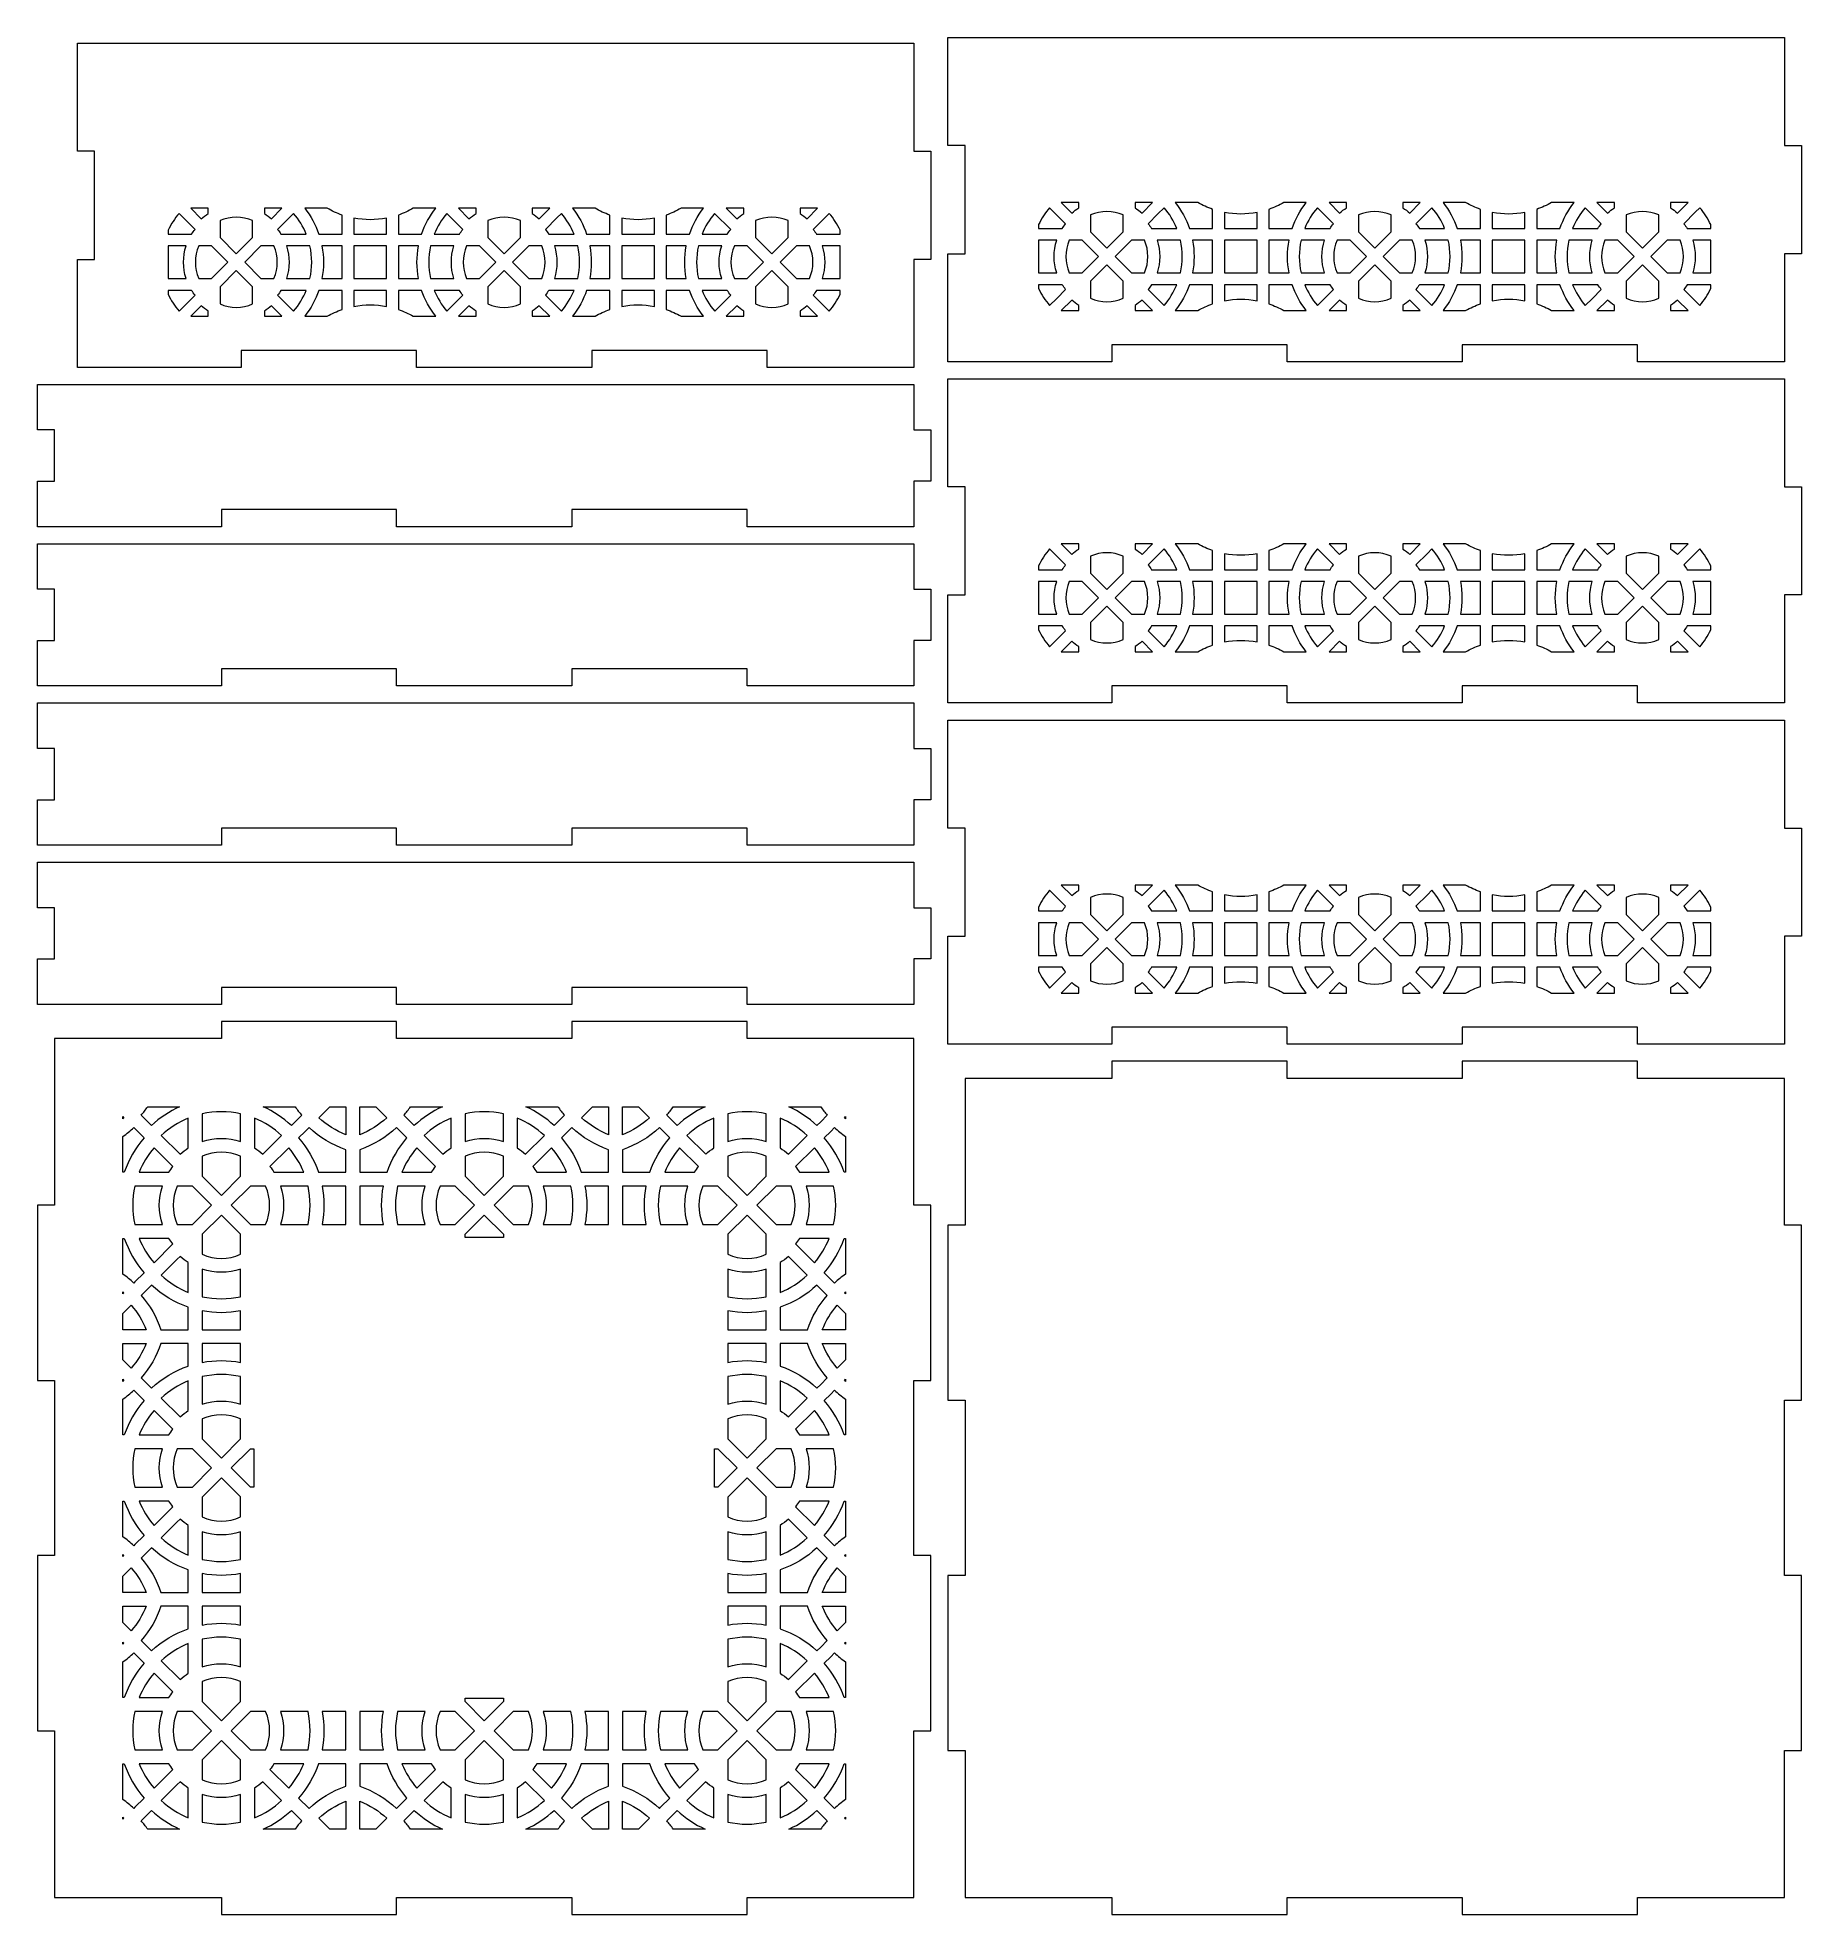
# Model space of a CAD drawing. Header units: millimetres. Extents: x -1324 to -1014, y -165 to 165.
import ezdxf

# ---------------------------------------------------------------- set-up
doc = ezdxf.new("R2010")
doc.units = ezdxf.units.MM
doc.header["$MEASUREMENT"] = 0
doc.layers.add('Camada 1', color=7, linetype='Continuous')

msp = doc.modelspace()

# ---------------------------------------------------------------- linework, layer by layer
at = {"layer": 'Camada 1', "color": 250, "lineweight": 20}
for points, knots in [([(-1164.2251, 108), (-1164.2251, 108), (-1135.4251, 108), (-1135.4251, 108), (-1135.4251, 108), (-1135.4251, 108), (-1135.4251, 111), (-1135.4251, 111), (-1135.4251, 111), (-1135.4251, 111), (-1104.6251, 111), (-1104.6251, 111), (-1104.6251, 111), (-1104.6251, 111), (-1104.6251, 108), (-1104.6251, 108), (-1104.6251, 108), (-1104.6251, 108), (-1073.8251, 108), (-1073.8251, 108), (-1073.8251, 108), (-1073.8251, 108), (-1073.8251, 111), (-1073.8251, 111), (-1073.8251, 111), (-1073.8251, 111), (-1043.0251, 111), (-1043.0251, 111), (-1043.0251, 111), (-1043.0251, 111), (-1043.0251, 108), (-1043.0251, 108), (-1043.0251, 108), (-1043.0251, 108), (-1017.2251, 108), (-1017.2251, 108), (-1017.2251, 108), (-1017.2251, 108), (-1017.2251, 127), (-1017.2251, 127), (-1017.2251, 127), (-1017.2251, 127), (-1014.2251, 127), (-1014.2251, 127), (-1014.2251, 127), (-1014.2251, 127), (-1014.2251, 146), (-1014.2251, 146), (-1014.2251, 146), (-1014.2251, 146), (-1017.2251, 146), (-1017.2251, 146), (-1017.2251, 146), (-1017.2251, 146), (-1017.2251, 165), (-1017.2251, 165), (-1017.2251, 165), (-1017.2251, 165), (-1164.2251, 165), (-1164.2251, 165), (-1164.2251, 165), (-1164.2251, 165), (-1164.2251, 146), (-1164.2251, 146), (-1164.2251, 146), (-1164.2251, 146), (-1161.2251, 146), (-1161.2251, 146), (-1161.2251, 146), (-1161.2251, 146), (-1161.2251, 127), (-1161.2251, 127), (-1161.2251, 127), (-1161.2251, 127), (-1164.2251, 127), (-1164.2251, 127), (-1164.2251, 127), (-1164.2251, 127), (-1164.2251, 108), (-1164.2251, 108)], [0, 0, 0, 0, 0.04761905, 0.04761905, 0.04761905, 0.04761905, 0.0952381, 0.0952381, 0.0952381, 0.0952381, 0.14285714, 0.14285714, 0.14285714, 0.14285714, 0.19047619, 0.19047619, 0.19047619, 0.19047619, 0.23809524, 0.23809524, 0.23809524, 0.23809524, 0.28571429, 0.28571429, 0.28571429, 0.28571429, 0.33333333, 0.33333333, 0.33333333, 0.33333333, 0.38095238, 0.38095238, 0.38095238, 0.38095238, 0.42857143, 0.42857143, 0.42857143, 0.42857143, 0.47619048, 0.47619048, 0.47619048, 0.47619048, 0.52380952, 0.52380952, 0.52380952, 0.52380952, 0.57142857, 0.57142857, 0.57142857, 0.57142857, 0.61904762, 0.61904762, 0.61904762, 0.61904762, 0.66666667, 0.66666667, 0.66666667, 0.66666667, 0.71428571, 0.71428571, 0.71428571, 0.71428571, 0.76190476, 0.76190476, 0.76190476, 0.76190476, 0.80952381, 0.80952381, 0.80952381, 0.80952381, 0.85714286, 0.85714286, 0.85714286, 0.85714286, 0.9047619, 0.9047619, 0.9047619, 0.9047619, 1, 1, 1, 1]), ([(-1317.2251, 107), (-1317.2251, 107), (-1288.4251, 107), (-1288.4251, 107), (-1288.4251, 107), (-1288.4251, 107), (-1288.4251, 110), (-1288.4251, 110), (-1288.4251, 110), (-1288.4251, 110), (-1257.6251, 110), (-1257.6251, 110), (-1257.6251, 110), (-1257.6251, 110), (-1257.6251, 107), (-1257.6251, 107), (-1257.6251, 107), (-1257.6251, 107), (-1226.8251, 107), (-1226.8251, 107), (-1226.8251, 107), (-1226.8251, 107), (-1226.8251, 110), (-1226.8251, 110), (-1226.8251, 110), (-1226.8251, 110), (-1196.0251, 110), (-1196.0251, 110), (-1196.0251, 110), (-1196.0251, 110), (-1196.0251, 107), (-1196.0251, 107), (-1196.0251, 107), (-1196.0251, 107), (-1170.2251, 107), (-1170.2251, 107), (-1170.2251, 107), (-1170.2251, 107), (-1170.2251, 126), (-1170.2251, 126), (-1170.2251, 126), (-1170.2251, 126), (-1167.2251, 126), (-1167.2251, 126), (-1167.2251, 126), (-1167.2251, 126), (-1167.2251, 145), (-1167.2251, 145), (-1167.2251, 145), (-1167.2251, 145), (-1170.2251, 145), (-1170.2251, 145), (-1170.2251, 145), (-1170.2251, 145), (-1170.2251, 164), (-1170.2251, 164), (-1170.2251, 164), (-1170.2251, 164), (-1317.2251, 164), (-1317.2251, 164), (-1317.2251, 164), (-1317.2251, 164), (-1317.2251, 145), (-1317.2251, 145), (-1317.2251, 145), (-1317.2251, 145), (-1314.2251, 145), (-1314.2251, 145), (-1314.2251, 145), (-1314.2251, 145), (-1314.2251, 126), (-1314.2251, 126), (-1314.2251, 126), (-1314.2251, 126), (-1317.2251, 126), (-1317.2251, 126), (-1317.2251, 126), (-1317.2251, 126), (-1317.2251, 107), (-1317.2251, 107)], [0, 0, 0, 0, 0.04761905, 0.04761905, 0.04761905, 0.04761905, 0.0952381, 0.0952381, 0.0952381, 0.0952381, 0.14285714, 0.14285714, 0.14285714, 0.14285714, 0.19047619, 0.19047619, 0.19047619, 0.19047619, 0.23809524, 0.23809524, 0.23809524, 0.23809524, 0.28571429, 0.28571429, 0.28571429, 0.28571429, 0.33333333, 0.33333333, 0.33333333, 0.33333333, 0.38095238, 0.38095238, 0.38095238, 0.38095238, 0.42857143, 0.42857143, 0.42857143, 0.42857143, 0.47619048, 0.47619048, 0.47619048, 0.47619048, 0.52380952, 0.52380952, 0.52380952, 0.52380952, 0.57142857, 0.57142857, 0.57142857, 0.57142857, 0.61904762, 0.61904762, 0.61904762, 0.61904762, 0.66666667, 0.66666667, 0.66666667, 0.66666667, 0.71428571, 0.71428571, 0.71428571, 0.71428571, 0.76190476, 0.76190476, 0.76190476, 0.76190476, 0.80952381, 0.80952381, 0.80952381, 0.80952381, 0.85714286, 0.85714286, 0.85714286, 0.85714286, 0.9047619, 0.9047619, 0.9047619, 0.9047619, 1, 1, 1, 1]), ([(-1141.2357, 135.9736), (-1141.2357, 135.9736), (-1141.2357, 135.059), (-1141.2357, 135.059), (-1141.2357, 135.059), (-1141.6708, 134.7838), (-1142.0831, 134.4731), (-1142.4671, 134.1303), (-1142.4671, 134.1303), (-1142.4671, 134.1303), (-1144.3103, 135.9736), (-1144.3103, 135.9736), (-1144.3103, 135.9736), (-1144.3103, 135.9736), (-1141.2357, 135.9736), (-1141.2357, 135.9736)], [0, 0, 0, 0, 0.2, 0.2, 0.2, 0.2, 0.4, 0.4, 0.4, 0.4, 0.6, 0.6, 0.6, 0.6, 1, 1, 1, 1]), ([(-1128.2734, 135.9736), (-1128.2734, 135.9736), (-1130.1166, 134.1304), (-1130.1166, 134.1304), (-1130.1166, 134.1304), (-1130.5006, 134.473), (-1130.913, 134.7838), (-1131.3481, 135.059), (-1131.3481, 135.059), (-1131.3481, 135.059), (-1131.3481, 135.9736), (-1131.3481, 135.9736), (-1131.3481, 135.9736), (-1131.3481, 135.9736), (-1128.2734, 135.9736), (-1128.2734, 135.9736)], [0, 0, 0, 0, 0.2, 0.2, 0.2, 0.2, 0.4, 0.4, 0.4, 0.4, 0.6, 0.6, 0.6, 0.6, 1, 1, 1, 1]), ([(-1120.3154, 135.9736), (-1119.4849, 135.5007), (-1118.6101, 135.105), (-1117.7023, 134.7945), (-1117.7023, 134.7945), (-1117.7023, 134.7945), (-1117.7022, 131.4302), (-1117.7022, 131.4302), (-1117.7022, 131.4302), (-1117.7022, 131.4302), (-1121.7885, 131.4302), (-1121.7885, 131.4302), (-1121.7885, 131.4302), (-1122.3513, 133.0762), (-1123.1938, 134.6122), (-1124.2707, 135.9736), (-1124.2707, 135.9736), (-1124.2707, 135.9736), (-1120.3154, 135.9736), (-1120.3154, 135.9736)], [0, 0, 0, 0, 0.16666667, 0.16666667, 0.16666667, 0.16666667, 0.33333333, 0.33333333, 0.33333333, 0.33333333, 0.5, 0.5, 0.5, 0.5, 0.66666667, 0.66666667, 0.66666667, 0.66666667, 1, 1, 1, 1]), ([(-1101.2463, 135.9736), (-1102.3232, 134.6122), (-1103.1656, 133.0762), (-1103.7284, 131.4302), (-1103.7284, 131.4302), (-1103.7284, 131.4302), (-1107.8146, 131.4302), (-1107.8146, 131.4302), (-1107.8146, 131.4302), (-1107.8146, 131.4302), (-1107.8147, 134.7945), (-1107.8147, 134.7945), (-1107.8147, 134.7945), (-1106.9069, 135.1051), (-1106.0321, 135.5007), (-1105.2017, 135.9736), (-1105.2017, 135.9736), (-1105.2017, 135.9736), (-1101.2463, 135.9736), (-1101.2463, 135.9736)], [0, 0, 0, 0, 0.16666667, 0.16666667, 0.16666667, 0.16666667, 0.33333333, 0.33333333, 0.33333333, 0.33333333, 0.5, 0.5, 0.5, 0.5, 0.66666667, 0.66666667, 0.66666667, 0.66666667, 1, 1, 1, 1]), ([(-1094.1689, 135.9736), (-1094.1689, 135.9736), (-1094.1689, 135.0589), (-1094.1689, 135.0589), (-1094.1689, 135.0589), (-1094.604, 134.7838), (-1095.0163, 134.473), (-1095.4003, 134.1302), (-1095.4003, 134.1302), (-1095.4003, 134.1302), (-1097.2436, 135.9736), (-1097.2436, 135.9736), (-1097.2436, 135.9736), (-1097.2436, 135.9736), (-1094.1689, 135.9736), (-1094.1689, 135.9736)], [0, 0, 0, 0, 0.2, 0.2, 0.2, 0.2, 0.4, 0.4, 0.4, 0.4, 0.6, 0.6, 0.6, 0.6, 1, 1, 1, 1]), ([(-1081.2065, 135.9736), (-1081.2065, 135.9736), (-1083.0498, 134.1302), (-1083.0498, 134.1302), (-1083.0498, 134.1302), (-1083.4338, 134.4729), (-1083.8462, 134.7838), (-1084.2813, 135.059), (-1084.2813, 135.059), (-1084.2813, 135.059), (-1084.2813, 135.9736), (-1084.2813, 135.9736), (-1084.2813, 135.9736), (-1084.2813, 135.9736), (-1081.2065, 135.9736), (-1081.2065, 135.9736)], [0, 0, 0, 0, 0.2, 0.2, 0.2, 0.2, 0.4, 0.4, 0.4, 0.4, 0.6, 0.6, 0.6, 0.6, 1, 1, 1, 1]), ([(-1070.6355, 134.7944), (-1070.6355, 134.7944), (-1070.6355, 131.43), (-1070.6355, 131.43), (-1070.6355, 131.43), (-1070.6355, 131.43), (-1074.7217, 131.4301), (-1074.7217, 131.4301), (-1074.7217, 131.4301), (-1075.2845, 133.0762), (-1076.127, 134.6123), (-1077.204, 135.9736), (-1077.204, 135.9736), (-1077.204, 135.9736), (-1073.2486, 135.9736), (-1073.2486, 135.9736), (-1073.2486, 135.9736), (-1072.4181, 135.5006), (-1071.5433, 135.105), (-1070.6355, 134.7944)], [0, 0, 0, 0, 0.16666667, 0.16666667, 0.16666667, 0.16666667, 0.33333333, 0.33333333, 0.33333333, 0.33333333, 0.5, 0.5, 0.5, 0.5, 0.66666667, 0.66666667, 0.66666667, 0.66666667, 1, 1, 1, 1]), ([(-1054.1795, 135.9736), (-1055.2565, 134.6121), (-1056.0987, 133.0761), (-1056.6616, 131.4301), (-1056.6616, 131.4301), (-1056.6616, 131.4301), (-1060.7478, 131.43), (-1060.7478, 131.43), (-1060.7478, 131.43), (-1060.7478, 131.43), (-1060.7479, 134.7944), (-1060.7479, 134.7944), (-1060.7479, 134.7944), (-1059.84, 135.105), (-1058.9651, 135.5007), (-1058.1346, 135.9736), (-1058.1346, 135.9736), (-1058.1346, 135.9736), (-1054.1795, 135.9736), (-1054.1795, 135.9736)], [0, 0, 0, 0, 0.16666667, 0.16666667, 0.16666667, 0.16666667, 0.33333333, 0.33333333, 0.33333333, 0.33333333, 0.5, 0.5, 0.5, 0.5, 0.66666667, 0.66666667, 0.66666667, 0.66666667, 1, 1, 1, 1]), ([(-1047.1026, 135.9736), (-1047.1026, 135.9736), (-1047.1026, 135.0583), (-1047.1026, 135.0583), (-1047.1026, 135.0583), (-1047.5376, 134.7833), (-1047.9498, 134.4725), (-1048.3338, 134.1299), (-1048.3338, 134.1299), (-1048.3338, 134.1299), (-1050.177, 135.9736), (-1050.177, 135.9736), (-1050.177, 135.9736), (-1050.177, 135.9736), (-1047.1026, 135.9736), (-1047.1026, 135.9736)], [0, 0, 0, 0, 0.2, 0.2, 0.2, 0.2, 0.4, 0.4, 0.4, 0.4, 0.6, 0.6, 0.6, 0.6, 1, 1, 1, 1]), ([(-1034.1396, 135.9736), (-1034.1396, 135.9736), (-1035.9835, 134.1297), (-1035.9835, 134.1297), (-1035.9835, 134.1297), (-1036.3675, 134.4723), (-1036.7799, 134.7833), (-1037.215, 135.0584), (-1037.215, 135.0584), (-1037.215, 135.0584), (-1037.215, 135.9736), (-1037.215, 135.9736), (-1037.215, 135.9736), (-1037.215, 135.9736), (-1034.1396, 135.9736), (-1034.1396, 135.9736)], [0, 0, 0, 0, 0.2, 0.2, 0.2, 0.2, 0.4, 0.4, 0.4, 0.4, 0.6, 0.6, 0.6, 0.6, 1, 1, 1, 1]), ([(-1301.2835, 131.108), (-1300.7783, 132.1805), (-1300.1298, 133.182), (-1299.3575, 134.0845), (-1299.3575, 134.0845), (-1299.3575, 134.0845), (-1296.5444, 131.2714), (-1296.5444, 131.2714), (-1296.5444, 131.2714), (-1296.7588, 131.0024), (-1296.9581, 130.7214), (-1297.1415, 130.4302), (-1297.1415, 130.4302), (-1297.1415, 130.4302), (-1301.2835, 130.4302), (-1301.2835, 130.4302), (-1301.2835, 130.4302), (-1301.2835, 130.4302), (-1301.2835, 131.108), (-1301.2835, 131.108)], [0, 0, 0, 0, 0.16666667, 0.16666667, 0.16666667, 0.16666667, 0.33333333, 0.33333333, 0.33333333, 0.33333333, 0.5, 0.5, 0.5, 0.5, 0.66666667, 0.66666667, 0.66666667, 0.66666667, 1, 1, 1, 1]), ([(-1294.2357, 134.9736), (-1294.2357, 134.9736), (-1294.2357, 134.059), (-1294.2357, 134.059), (-1294.2357, 134.059), (-1294.6708, 133.7838), (-1295.0831, 133.4731), (-1295.4671, 133.1303), (-1295.4671, 133.1303), (-1295.4671, 133.1303), (-1297.3103, 134.9736), (-1297.3103, 134.9736), (-1297.3103, 134.9736), (-1297.3103, 134.9736), (-1294.2357, 134.9736), (-1294.2357, 134.9736)], [0, 0, 0, 0, 0.2, 0.2, 0.2, 0.2, 0.4, 0.4, 0.4, 0.4, 0.6, 0.6, 0.6, 0.6, 1, 1, 1, 1]), ([(-1286.4237, 129.8232), (-1286.4237, 129.8232), (-1289.2919, 126.9549), (-1289.2919, 126.9549), (-1289.2919, 126.9549), (-1289.2919, 126.9549), (-1292.1602, 129.8233), (-1292.1602, 129.8233), (-1292.1602, 129.8233), (-1292.1602, 129.8233), (-1292.1602, 132.8116), (-1292.1602, 132.8116), (-1292.1602, 132.8116), (-1290.3234, 133.6162), (-1288.2606, 133.6163), (-1286.4237, 132.8118), (-1286.4237, 132.8118), (-1286.4237, 132.8118), (-1286.4237, 129.8232), (-1286.4237, 129.8232)], [0, 0, 0, 0, 0.16666667, 0.16666667, 0.16666667, 0.16666667, 0.33333333, 0.33333333, 0.33333333, 0.33333333, 0.5, 0.5, 0.5, 0.5, 0.66666667, 0.66666667, 0.66666667, 0.66666667, 1, 1, 1, 1]), ([(-1281.2734, 134.9736), (-1281.2734, 134.9736), (-1283.1166, 133.1304), (-1283.1166, 133.1304), (-1283.1166, 133.1304), (-1283.5006, 133.473), (-1283.913, 133.7838), (-1284.3481, 134.059), (-1284.3481, 134.059), (-1284.3481, 134.059), (-1284.3481, 134.9736), (-1284.3481, 134.9736), (-1284.3481, 134.9736), (-1284.3481, 134.9736), (-1281.2734, 134.9736), (-1281.2734, 134.9736)], [0, 0, 0, 0, 0.2, 0.2, 0.2, 0.2, 0.4, 0.4, 0.4, 0.4, 0.6, 0.6, 0.6, 0.6, 1, 1, 1, 1]), ([(-1279.2263, 134.0843), (-1278.2932, 132.9943), (-1277.5409, 131.76), (-1277.0035, 130.4302), (-1277.0035, 130.4302), (-1277.0035, 130.4302), (-1281.4421, 130.4302), (-1281.4421, 130.4302), (-1281.4421, 130.4302), (-1281.6255, 130.7214), (-1281.8248, 131.0022), (-1282.0393, 131.2712), (-1282.0393, 131.2712), (-1282.0393, 131.2712), (-1280.3094, 133.0014), (-1280.3094, 133.0014), (-1280.3094, 133.0014), (-1280.3094, 133.0014), (-1279.2263, 134.0843), (-1279.2263, 134.0843)], [0, 0, 0, 0, 0.16666667, 0.16666667, 0.16666667, 0.16666667, 0.33333333, 0.33333333, 0.33333333, 0.33333333, 0.5, 0.5, 0.5, 0.5, 0.66666667, 0.66666667, 0.66666667, 0.66666667, 1, 1, 1, 1]), ([(-1273.3154, 134.9736), (-1272.4849, 134.5007), (-1271.6101, 134.105), (-1270.7023, 133.7945), (-1270.7023, 133.7945), (-1270.7023, 133.7945), (-1270.7022, 130.4302), (-1270.7022, 130.4302), (-1270.7022, 130.4302), (-1270.7022, 130.4302), (-1274.7885, 130.4302), (-1274.7885, 130.4302), (-1274.7885, 130.4302), (-1275.3513, 132.0762), (-1276.1938, 133.6122), (-1277.2707, 134.9736), (-1277.2707, 134.9736), (-1277.2707, 134.9736), (-1273.3154, 134.9736), (-1273.3154, 134.9736)], [0, 0, 0, 0, 0.16666667, 0.16666667, 0.16666667, 0.16666667, 0.33333333, 0.33333333, 0.33333333, 0.33333333, 0.5, 0.5, 0.5, 0.5, 0.66666667, 0.66666667, 0.66666667, 0.66666667, 1, 1, 1, 1]), ([(-1262.8902, 133.2455), (-1262.8902, 133.2455), (-1262.8903, 130.4302), (-1262.8903, 130.4302), (-1262.8903, 130.4302), (-1262.8903, 130.4302), (-1268.6267, 130.4302), (-1268.6267, 130.4302), (-1268.6267, 130.4302), (-1268.6267, 130.4302), (-1268.6268, 133.2455), (-1268.6268, 133.2455), (-1268.6268, 133.2455), (-1266.7265, 132.8833), (-1264.7905, 132.8833), (-1262.8902, 133.2455)], [0, 0, 0, 0, 0.2, 0.2, 0.2, 0.2, 0.4, 0.4, 0.4, 0.4, 0.6, 0.6, 0.6, 0.6, 1, 1, 1, 1]), ([(-1254.2463, 134.9736), (-1255.3232, 133.6122), (-1256.1656, 132.0762), (-1256.7284, 130.4302), (-1256.7284, 130.4302), (-1256.7284, 130.4302), (-1260.8146, 130.4302), (-1260.8146, 130.4302), (-1260.8146, 130.4302), (-1260.8146, 130.4302), (-1260.8147, 133.7945), (-1260.8147, 133.7945), (-1260.8147, 133.7945), (-1259.9069, 134.1051), (-1259.0321, 134.5007), (-1258.2017, 134.9736), (-1258.2017, 134.9736), (-1258.2017, 134.9736), (-1254.2463, 134.9736), (-1254.2463, 134.9736)], [0, 0, 0, 0, 0.16666667, 0.16666667, 0.16666667, 0.16666667, 0.33333333, 0.33333333, 0.33333333, 0.33333333, 0.5, 0.5, 0.5, 0.5, 0.66666667, 0.66666667, 0.66666667, 0.66666667, 1, 1, 1, 1]), ([(-1250.0747, 130.4302), (-1250.0747, 130.4302), (-1254.513, 130.4302), (-1254.513, 130.4302), (-1254.513, 130.4302), (-1253.9758, 131.7599), (-1253.2236, 132.9945), (-1252.2907, 134.0844), (-1252.2907, 134.0844), (-1252.2907, 134.0844), (-1249.4776, 131.2712), (-1249.4776, 131.2712), (-1249.4776, 131.2712), (-1249.692, 131.0021), (-1249.8913, 130.7212), (-1250.0747, 130.4302)], [0, 0, 0, 0, 0.2, 0.2, 0.2, 0.2, 0.4, 0.4, 0.4, 0.4, 0.6, 0.6, 0.6, 0.6, 1, 1, 1, 1]), ([(-1247.1689, 134.9736), (-1247.1689, 134.9736), (-1247.1689, 134.0589), (-1247.1689, 134.0589), (-1247.1689, 134.0589), (-1247.604, 133.7838), (-1248.0163, 133.473), (-1248.4003, 133.1302), (-1248.4003, 133.1302), (-1248.4003, 133.1302), (-1250.2436, 134.9736), (-1250.2436, 134.9736), (-1250.2436, 134.9736), (-1250.2436, 134.9736), (-1247.1689, 134.9736), (-1247.1689, 134.9736)], [0, 0, 0, 0, 0.2, 0.2, 0.2, 0.2, 0.4, 0.4, 0.4, 0.4, 0.6, 0.6, 0.6, 0.6, 1, 1, 1, 1]), ([(-1239.3569, 129.8232), (-1239.3569, 129.8232), (-1242.2251, 126.9549), (-1242.2251, 126.9549), (-1242.2251, 126.9549), (-1242.2251, 126.9549), (-1245.0934, 129.8233), (-1245.0934, 129.8233), (-1245.0934, 129.8233), (-1245.0934, 129.8233), (-1245.0934, 132.8116), (-1245.0934, 132.8116), (-1245.0934, 132.8116), (-1243.2561, 133.6163), (-1241.1942, 133.6163), (-1239.3569, 132.8117), (-1239.3569, 132.8117), (-1239.3569, 132.8117), (-1239.3569, 129.8232), (-1239.3569, 129.8232)], [0, 0, 0, 0, 0.16666667, 0.16666667, 0.16666667, 0.16666667, 0.33333333, 0.33333333, 0.33333333, 0.33333333, 0.5, 0.5, 0.5, 0.5, 0.66666667, 0.66666667, 0.66666667, 0.66666667, 1, 1, 1, 1]), ([(-1234.2065, 134.9736), (-1234.2065, 134.9736), (-1236.0498, 133.1302), (-1236.0498, 133.1302), (-1236.0498, 133.1302), (-1236.4338, 133.4729), (-1236.8462, 133.7838), (-1237.2813, 134.059), (-1237.2813, 134.059), (-1237.2813, 134.059), (-1237.2813, 134.9736), (-1237.2813, 134.9736), (-1237.2813, 134.9736), (-1237.2813, 134.9736), (-1234.2065, 134.9736), (-1234.2065, 134.9736)], [0, 0, 0, 0, 0.2, 0.2, 0.2, 0.2, 0.4, 0.4, 0.4, 0.4, 0.6, 0.6, 0.6, 0.6, 1, 1, 1, 1]), ([(-1232.1595, 134.0843), (-1231.2264, 132.9943), (-1230.4741, 131.7599), (-1229.9368, 130.4301), (-1229.9368, 130.4301), (-1229.9368, 130.4301), (-1234.3753, 130.4301), (-1234.3753, 130.4301), (-1234.3753, 130.4301), (-1234.5587, 130.7214), (-1234.758, 131.0022), (-1234.9725, 131.2711), (-1234.9725, 131.2711), (-1234.9725, 131.2711), (-1232.9462, 133.2977), (-1232.9462, 133.2977), (-1232.9462, 133.2977), (-1232.9462, 133.2977), (-1232.1595, 134.0843), (-1232.1595, 134.0843)], [0, 0, 0, 0, 0.16666667, 0.16666667, 0.16666667, 0.16666667, 0.33333333, 0.33333333, 0.33333333, 0.33333333, 0.5, 0.5, 0.5, 0.5, 0.66666667, 0.66666667, 0.66666667, 0.66666667, 1, 1, 1, 1]), ([(-1223.6355, 133.7944), (-1223.6355, 133.7944), (-1223.6355, 130.43), (-1223.6355, 130.43), (-1223.6355, 130.43), (-1223.6355, 130.43), (-1227.7217, 130.4301), (-1227.7217, 130.4301), (-1227.7217, 130.4301), (-1228.2845, 132.0762), (-1229.127, 133.6123), (-1230.204, 134.9736), (-1230.204, 134.9736), (-1230.204, 134.9736), (-1226.2486, 134.9736), (-1226.2486, 134.9736), (-1226.2486, 134.9736), (-1225.4181, 134.5006), (-1224.5433, 134.105), (-1223.6355, 133.7944)], [0, 0, 0, 0, 0.16666667, 0.16666667, 0.16666667, 0.16666667, 0.33333333, 0.33333333, 0.33333333, 0.33333333, 0.5, 0.5, 0.5, 0.5, 0.66666667, 0.66666667, 0.66666667, 0.66666667, 1, 1, 1, 1]), ([(-1215.8235, 130.4301), (-1215.8235, 130.4301), (-1221.56, 130.43), (-1221.56, 130.43), (-1221.56, 130.43), (-1221.56, 130.43), (-1221.56, 133.2454), (-1221.56, 133.2454), (-1221.56, 133.2454), (-1219.6592, 132.8831), (-1217.7243, 132.8831), (-1215.8234, 133.2454), (-1215.8234, 133.2454), (-1215.8234, 133.2454), (-1215.8235, 130.4301), (-1215.8235, 130.4301)], [0, 0, 0, 0, 0.2, 0.2, 0.2, 0.2, 0.4, 0.4, 0.4, 0.4, 0.6, 0.6, 0.6, 0.6, 1, 1, 1, 1]), ([(-1207.1795, 134.9736), (-1208.2565, 133.6121), (-1209.0987, 132.0761), (-1209.6616, 130.4301), (-1209.6616, 130.4301), (-1209.6616, 130.4301), (-1213.7478, 130.43), (-1213.7478, 130.43), (-1213.7478, 130.43), (-1213.7478, 130.43), (-1213.7479, 133.7944), (-1213.7479, 133.7944), (-1213.7479, 133.7944), (-1212.84, 134.105), (-1211.9651, 134.5007), (-1211.1346, 134.9736), (-1211.1346, 134.9736), (-1211.1346, 134.9736), (-1207.1795, 134.9736), (-1207.1795, 134.9736)], [0, 0, 0, 0, 0.16666667, 0.16666667, 0.16666667, 0.16666667, 0.33333333, 0.33333333, 0.33333333, 0.33333333, 0.5, 0.5, 0.5, 0.5, 0.66666667, 0.66666667, 0.66666667, 0.66666667, 1, 1, 1, 1]), ([(-1202.4112, 131.2706), (-1202.6254, 131.0019), (-1202.8246, 130.721), (-1203.0079, 130.4302), (-1203.0079, 130.4302), (-1203.0079, 130.4302), (-1207.4462, 130.4302), (-1207.4462, 130.4302), (-1207.4462, 130.4302), (-1206.9092, 131.7595), (-1206.157, 132.994), (-1205.2243, 134.0839), (-1205.2243, 134.0839), (-1205.2243, 134.0839), (-1202.4112, 131.2706), (-1202.4112, 131.2706)], [0, 0, 0, 0, 0.2, 0.2, 0.2, 0.2, 0.4, 0.4, 0.4, 0.4, 0.6, 0.6, 0.6, 0.6, 1, 1, 1, 1]), ([(-1200.1026, 134.9736), (-1200.1026, 134.9736), (-1200.1026, 134.0583), (-1200.1026, 134.0583), (-1200.1026, 134.0583), (-1200.5376, 133.7833), (-1200.9498, 133.4725), (-1201.3338, 133.1299), (-1201.3338, 133.1299), (-1201.3338, 133.1299), (-1203.177, 134.9736), (-1203.177, 134.9736), (-1203.177, 134.9736), (-1203.177, 134.9736), (-1200.1026, 134.9736), (-1200.1026, 134.9736)], [0, 0, 0, 0, 0.2, 0.2, 0.2, 0.2, 0.4, 0.4, 0.4, 0.4, 0.6, 0.6, 0.6, 0.6, 1, 1, 1, 1]), ([(-1192.2906, 129.8226), (-1192.2906, 129.8226), (-1195.1583, 126.9548), (-1195.1583, 126.9548), (-1195.1583, 126.9548), (-1195.1583, 126.9548), (-1198.0271, 129.8237), (-1198.0271, 129.8237), (-1198.0271, 129.8237), (-1198.0271, 129.8237), (-1198.0271, 132.8111), (-1198.0271, 132.8111), (-1198.0271, 132.8111), (-1196.1899, 133.6157), (-1194.1278, 133.6156), (-1192.2906, 132.8111), (-1192.2906, 132.8111), (-1192.2906, 132.8111), (-1192.2906, 129.8226), (-1192.2906, 129.8226)], [0, 0, 0, 0, 0.16666667, 0.16666667, 0.16666667, 0.16666667, 0.33333333, 0.33333333, 0.33333333, 0.33333333, 0.5, 0.5, 0.5, 0.5, 0.66666667, 0.66666667, 0.66666667, 0.66666667, 1, 1, 1, 1]), ([(-1187.1396, 134.9736), (-1187.1396, 134.9736), (-1188.9835, 133.1297), (-1188.9835, 133.1297), (-1188.9835, 133.1297), (-1189.3675, 133.4723), (-1189.7799, 133.7833), (-1190.215, 134.0584), (-1190.215, 134.0584), (-1190.215, 134.0584), (-1190.215, 134.9736), (-1190.215, 134.9736), (-1190.215, 134.9736), (-1190.215, 134.9736), (-1187.1396, 134.9736), (-1187.1396, 134.9736)], [0, 0, 0, 0, 0.2, 0.2, 0.2, 0.2, 0.4, 0.4, 0.4, 0.4, 0.6, 0.6, 0.6, 0.6, 1, 1, 1, 1]), ([(-1183.1668, 130.4295), (-1183.1668, 130.4295), (-1187.309, 130.4295), (-1187.309, 130.4295), (-1187.309, 130.4295), (-1187.4924, 130.7207), (-1187.6917, 131.0016), (-1187.9062, 131.2705), (-1187.9062, 131.2705), (-1187.9062, 131.2705), (-1185.8799, 133.2971), (-1185.8799, 133.2971), (-1185.8799, 133.2971), (-1185.8799, 133.2971), (-1185.0932, 134.0837), (-1185.0932, 134.0837), (-1185.0932, 134.0837), (-1184.3206, 133.1812), (-1183.6721, 132.1799), (-1183.1668, 131.1072), (-1183.1668, 131.1072), (-1183.1668, 131.1072), (-1183.1668, 130.4295), (-1183.1668, 130.4295)], [0, 0, 0, 0, 0.14285714, 0.14285714, 0.14285714, 0.14285714, 0.28571429, 0.28571429, 0.28571429, 0.28571429, 0.42857143, 0.42857143, 0.42857143, 0.42857143, 0.57142857, 0.57142857, 0.57142857, 0.57142857, 0.71428571, 0.71428571, 0.71428571, 0.71428571, 1, 1, 1, 1]), ([(-1148.2835, 132.108), (-1147.7783, 133.1805), (-1147.1298, 134.182), (-1146.3575, 135.0845), (-1146.3575, 135.0845), (-1146.3575, 135.0845), (-1143.5444, 132.2714), (-1143.5444, 132.2714), (-1143.5444, 132.2714), (-1143.7588, 132.0024), (-1143.9581, 131.7214), (-1144.1415, 131.4302), (-1144.1415, 131.4302), (-1144.1415, 131.4302), (-1148.2835, 131.4302), (-1148.2835, 131.4302), (-1148.2835, 131.4302), (-1148.2835, 131.4302), (-1148.2835, 132.108), (-1148.2835, 132.108)], [0, 0, 0, 0, 0.16666667, 0.16666667, 0.16666667, 0.16666667, 0.33333333, 0.33333333, 0.33333333, 0.33333333, 0.5, 0.5, 0.5, 0.5, 0.66666667, 0.66666667, 0.66666667, 0.66666667, 1, 1, 1, 1]), ([(-1133.4237, 130.8232), (-1133.4237, 130.8232), (-1136.2919, 127.9549), (-1136.2919, 127.9549), (-1136.2919, 127.9549), (-1136.2919, 127.9549), (-1139.1602, 130.8233), (-1139.1602, 130.8233), (-1139.1602, 130.8233), (-1139.1602, 130.8233), (-1139.1602, 133.8116), (-1139.1602, 133.8116), (-1139.1602, 133.8116), (-1137.3234, 134.6162), (-1135.2606, 134.6163), (-1133.4237, 133.8118), (-1133.4237, 133.8118), (-1133.4237, 133.8118), (-1133.4237, 130.8232), (-1133.4237, 130.8232)], [0, 0, 0, 0, 0.16666667, 0.16666667, 0.16666667, 0.16666667, 0.33333333, 0.33333333, 0.33333333, 0.33333333, 0.5, 0.5, 0.5, 0.5, 0.66666667, 0.66666667, 0.66666667, 0.66666667, 1, 1, 1, 1]), ([(-1126.2263, 135.0843), (-1125.2932, 133.9943), (-1124.5409, 132.76), (-1124.0035, 131.4302), (-1124.0035, 131.4302), (-1124.0035, 131.4302), (-1128.4421, 131.4302), (-1128.4421, 131.4302), (-1128.4421, 131.4302), (-1128.6255, 131.7214), (-1128.8248, 132.0022), (-1129.0393, 132.2712), (-1129.0393, 132.2712), (-1129.0393, 132.2712), (-1127.3094, 134.0014), (-1127.3094, 134.0014), (-1127.3094, 134.0014), (-1127.3094, 134.0014), (-1126.2263, 135.0843), (-1126.2263, 135.0843)], [0, 0, 0, 0, 0.16666667, 0.16666667, 0.16666667, 0.16666667, 0.33333333, 0.33333333, 0.33333333, 0.33333333, 0.5, 0.5, 0.5, 0.5, 0.66666667, 0.66666667, 0.66666667, 0.66666667, 1, 1, 1, 1]), ([(-1109.8902, 134.2455), (-1109.8902, 134.2455), (-1109.8903, 131.4302), (-1109.8903, 131.4302), (-1109.8903, 131.4302), (-1109.8903, 131.4302), (-1115.6267, 131.4302), (-1115.6267, 131.4302), (-1115.6267, 131.4302), (-1115.6267, 131.4302), (-1115.6268, 134.2455), (-1115.6268, 134.2455), (-1115.6268, 134.2455), (-1113.7265, 133.8833), (-1111.7905, 133.8833), (-1109.8902, 134.2455)], [0, 0, 0, 0, 0.2, 0.2, 0.2, 0.2, 0.4, 0.4, 0.4, 0.4, 0.6, 0.6, 0.6, 0.6, 1, 1, 1, 1]), ([(-1097.0747, 131.4302), (-1097.0747, 131.4302), (-1101.513, 131.4302), (-1101.513, 131.4302), (-1101.513, 131.4302), (-1100.9758, 132.7599), (-1100.2236, 133.9945), (-1099.2907, 135.0844), (-1099.2907, 135.0844), (-1099.2907, 135.0844), (-1096.4776, 132.2712), (-1096.4776, 132.2712), (-1096.4776, 132.2712), (-1096.692, 132.0021), (-1096.8913, 131.7212), (-1097.0747, 131.4302)], [0, 0, 0, 0, 0.2, 0.2, 0.2, 0.2, 0.4, 0.4, 0.4, 0.4, 0.6, 0.6, 0.6, 0.6, 1, 1, 1, 1]), ([(-1086.3569, 130.8232), (-1086.3569, 130.8232), (-1089.2251, 127.9549), (-1089.2251, 127.9549), (-1089.2251, 127.9549), (-1089.2251, 127.9549), (-1092.0934, 130.8233), (-1092.0934, 130.8233), (-1092.0934, 130.8233), (-1092.0934, 130.8233), (-1092.0934, 133.8116), (-1092.0934, 133.8116), (-1092.0934, 133.8116), (-1090.2561, 134.6163), (-1088.1942, 134.6163), (-1086.3569, 133.8117), (-1086.3569, 133.8117), (-1086.3569, 133.8117), (-1086.3569, 130.8232), (-1086.3569, 130.8232)], [0, 0, 0, 0, 0.16666667, 0.16666667, 0.16666667, 0.16666667, 0.33333333, 0.33333333, 0.33333333, 0.33333333, 0.5, 0.5, 0.5, 0.5, 0.66666667, 0.66666667, 0.66666667, 0.66666667, 1, 1, 1, 1]), ([(-1079.1595, 135.0843), (-1078.2264, 133.9943), (-1077.4741, 132.7599), (-1076.9368, 131.4301), (-1076.9368, 131.4301), (-1076.9368, 131.4301), (-1081.3753, 131.4301), (-1081.3753, 131.4301), (-1081.3753, 131.4301), (-1081.5587, 131.7214), (-1081.758, 132.0022), (-1081.9725, 132.2711), (-1081.9725, 132.2711), (-1081.9725, 132.2711), (-1079.9462, 134.2977), (-1079.9462, 134.2977), (-1079.9462, 134.2977), (-1079.9462, 134.2977), (-1079.1595, 135.0843), (-1079.1595, 135.0843)], [0, 0, 0, 0, 0.16666667, 0.16666667, 0.16666667, 0.16666667, 0.33333333, 0.33333333, 0.33333333, 0.33333333, 0.5, 0.5, 0.5, 0.5, 0.66666667, 0.66666667, 0.66666667, 0.66666667, 1, 1, 1, 1]), ([(-1062.8235, 131.4301), (-1062.8235, 131.4301), (-1068.56, 131.43), (-1068.56, 131.43), (-1068.56, 131.43), (-1068.56, 131.43), (-1068.56, 134.2454), (-1068.56, 134.2454), (-1068.56, 134.2454), (-1066.6592, 133.8831), (-1064.7243, 133.8831), (-1062.8234, 134.2454), (-1062.8234, 134.2454), (-1062.8234, 134.2454), (-1062.8235, 131.4301), (-1062.8235, 131.4301)], [0, 0, 0, 0, 0.2, 0.2, 0.2, 0.2, 0.4, 0.4, 0.4, 0.4, 0.6, 0.6, 0.6, 0.6, 1, 1, 1, 1]), ([(-1049.4112, 132.2706), (-1049.6254, 132.0019), (-1049.8246, 131.721), (-1050.0079, 131.4302), (-1050.0079, 131.4302), (-1050.0079, 131.4302), (-1054.4462, 131.4302), (-1054.4462, 131.4302), (-1054.4462, 131.4302), (-1053.9092, 132.7595), (-1053.157, 133.994), (-1052.2243, 135.0839), (-1052.2243, 135.0839), (-1052.2243, 135.0839), (-1049.4112, 132.2706), (-1049.4112, 132.2706)], [0, 0, 0, 0, 0.2, 0.2, 0.2, 0.2, 0.4, 0.4, 0.4, 0.4, 0.6, 0.6, 0.6, 0.6, 1, 1, 1, 1]), ([(-1039.2906, 130.8226), (-1039.2906, 130.8226), (-1042.1583, 127.9548), (-1042.1583, 127.9548), (-1042.1583, 127.9548), (-1042.1583, 127.9548), (-1045.0271, 130.8237), (-1045.0271, 130.8237), (-1045.0271, 130.8237), (-1045.0271, 130.8237), (-1045.0271, 133.8111), (-1045.0271, 133.8111), (-1045.0271, 133.8111), (-1043.1899, 134.6157), (-1041.1278, 134.6156), (-1039.2906, 133.8111), (-1039.2906, 133.8111), (-1039.2906, 133.8111), (-1039.2906, 130.8226), (-1039.2906, 130.8226)], [0, 0, 0, 0, 0.16666667, 0.16666667, 0.16666667, 0.16666667, 0.33333333, 0.33333333, 0.33333333, 0.33333333, 0.5, 0.5, 0.5, 0.5, 0.66666667, 0.66666667, 0.66666667, 0.66666667, 1, 1, 1, 1]), ([(-1030.1668, 131.4295), (-1030.1668, 131.4295), (-1034.309, 131.4295), (-1034.309, 131.4295), (-1034.309, 131.4295), (-1034.4924, 131.7207), (-1034.6917, 132.0016), (-1034.9062, 132.2705), (-1034.9062, 132.2705), (-1034.9062, 132.2705), (-1032.8799, 134.2971), (-1032.8799, 134.2971), (-1032.8799, 134.2971), (-1032.8799, 134.2971), (-1032.0932, 135.0837), (-1032.0932, 135.0837), (-1032.0932, 135.0837), (-1031.3206, 134.1812), (-1030.6721, 133.1799), (-1030.1668, 132.1072), (-1030.1668, 132.1072), (-1030.1668, 132.1072), (-1030.1668, 131.4295), (-1030.1668, 131.4295)], [0, 0, 0, 0, 0.14285714, 0.14285714, 0.14285714, 0.14285714, 0.28571429, 0.28571429, 0.28571429, 0.28571429, 0.42857143, 0.42857143, 0.42857143, 0.42857143, 0.57142857, 0.57142857, 0.57142857, 0.57142857, 0.71428571, 0.71428571, 0.71428571, 0.71428571, 1, 1, 1, 1]), ([(-1148.2835, 129.3552), (-1148.2835, 129.3552), (-1145.1166, 129.3552), (-1145.1166, 129.3552), (-1145.1166, 129.3552), (-1145.7209, 127.4958), (-1145.7209, 125.4782), (-1145.1166, 123.6188), (-1145.1166, 123.6188), (-1145.1166, 123.6188), (-1148.2835, 123.6189), (-1148.2835, 123.6189), (-1148.2835, 123.6189), (-1148.2835, 123.6189), (-1148.2835, 129.3552), (-1148.2835, 129.3552)], [0, 0, 0, 0, 0.2, 0.2, 0.2, 0.2, 0.4, 0.4, 0.4, 0.4, 0.6, 0.6, 0.6, 0.6, 1, 1, 1, 1]), ([(-1137.7596, 126.4871), (-1137.7596, 126.4871), (-1140.6281, 123.6188), (-1140.6281, 123.6188), (-1140.6281, 123.6188), (-1140.6281, 123.6188), (-1142.8933, 123.6188), (-1142.8933, 123.6188), (-1142.8933, 123.6188), (-1143.6912, 125.448), (-1143.6912, 127.5262), (-1142.8933, 129.3553), (-1142.8933, 129.3553), (-1142.8933, 129.3553), (-1140.6281, 129.3552), (-1140.6281, 129.3552), (-1140.6281, 129.3552), (-1140.6281, 129.3552), (-1137.7596, 126.4871), (-1137.7596, 126.4871)], [0, 0, 0, 0, 0.16666667, 0.16666667, 0.16666667, 0.16666667, 0.33333333, 0.33333333, 0.33333333, 0.33333333, 0.5, 0.5, 0.5, 0.5, 0.66666667, 0.66666667, 0.66666667, 0.66666667, 1, 1, 1, 1]), ([(-1129.6906, 129.3553), (-1128.8925, 127.5262), (-1128.8925, 125.4478), (-1129.6906, 123.6187), (-1129.6906, 123.6187), (-1129.6906, 123.6187), (-1131.9557, 123.6187), (-1131.9557, 123.6187), (-1131.9557, 123.6187), (-1131.9557, 123.6187), (-1134.8239, 126.487), (-1134.8239, 126.487), (-1134.8239, 126.487), (-1134.8239, 126.487), (-1131.9557, 129.3552), (-1131.9557, 129.3552), (-1131.9557, 129.3552), (-1131.9557, 129.3552), (-1129.6906, 129.3553), (-1129.6906, 129.3553)], [0, 0, 0, 0, 0.16666667, 0.16666667, 0.16666667, 0.16666667, 0.33333333, 0.33333333, 0.33333333, 0.33333333, 0.5, 0.5, 0.5, 0.5, 0.66666667, 0.66666667, 0.66666667, 0.66666667, 1, 1, 1, 1]), ([(-1123.3579, 129.3552), (-1122.9414, 127.4723), (-1122.9414, 125.5017), (-1123.3579, 123.6188), (-1123.3579, 123.6188), (-1123.3579, 123.6188), (-1127.4669, 123.6188), (-1127.4669, 123.6188), (-1127.4669, 123.6188), (-1126.8626, 125.4777), (-1126.8626, 127.4963), (-1127.4669, 129.3552), (-1127.4669, 129.3552), (-1127.4669, 129.3552), (-1123.3579, 129.3552), (-1123.3579, 129.3552)], [0, 0, 0, 0, 0.2, 0.2, 0.2, 0.2, 0.4, 0.4, 0.4, 0.4, 0.6, 0.6, 0.6, 0.6, 1, 1, 1, 1]), ([(-1117.7022, 129.3553), (-1117.7022, 129.3553), (-1117.7022, 123.6187), (-1117.7022, 123.6187), (-1117.7022, 123.6187), (-1117.7022, 123.6187), (-1121.2402, 123.6187), (-1121.2402, 123.6187), (-1121.2402, 123.6187), (-1120.8808, 125.51), (-1120.8808, 127.4639), (-1121.2402, 129.3552), (-1121.2402, 129.3552), (-1121.2402, 129.3552), (-1117.7022, 129.3553), (-1117.7022, 129.3553)], [0, 0, 0, 0, 0.2, 0.2, 0.2, 0.2, 0.4, 0.4, 0.4, 0.4, 0.6, 0.6, 0.6, 0.6, 1, 1, 1, 1]), ([(-1109.8903, 129.3552), (-1109.8903, 129.3552), (-1109.8903, 123.6187), (-1109.8903, 123.6187), (-1109.8903, 123.6187), (-1109.8903, 123.6187), (-1115.6268, 123.6187), (-1115.6268, 123.6187), (-1115.6268, 123.6187), (-1115.6268, 123.6187), (-1115.6268, 129.3553), (-1115.6268, 129.3553), (-1115.6268, 129.3553), (-1115.6268, 129.3553), (-1109.8903, 129.3552), (-1109.8903, 129.3552)], [0, 0, 0, 0, 0.2, 0.2, 0.2, 0.2, 0.4, 0.4, 0.4, 0.4, 0.6, 0.6, 0.6, 0.6, 1, 1, 1, 1]), ([(-1104.2765, 129.3553), (-1104.6363, 127.4643), (-1104.6362, 125.5096), (-1104.2765, 123.6187), (-1104.2765, 123.6187), (-1104.2765, 123.6187), (-1107.8147, 123.6188), (-1107.8147, 123.6188), (-1107.8147, 123.6188), (-1107.8147, 123.6188), (-1107.8147, 129.3552), (-1107.8147, 129.3552), (-1107.8147, 129.3552), (-1107.8147, 129.3552), (-1104.2765, 129.3553), (-1104.2765, 129.3553)], [0, 0, 0, 0, 0.2, 0.2, 0.2, 0.2, 0.4, 0.4, 0.4, 0.4, 0.6, 0.6, 0.6, 0.6, 1, 1, 1, 1]), ([(-1098.0498, 129.3552), (-1098.6541, 127.4959), (-1098.6541, 125.4781), (-1098.0498, 123.6187), (-1098.0498, 123.6187), (-1098.0498, 123.6187), (-1102.159, 123.6188), (-1102.159, 123.6188), (-1102.159, 123.6188), (-1102.5755, 125.5014), (-1102.5755, 127.4725), (-1102.159, 129.3552), (-1102.159, 129.3552), (-1102.159, 129.3552), (-1098.0498, 129.3552), (-1098.0498, 129.3552)], [0, 0, 0, 0, 0.2, 0.2, 0.2, 0.2, 0.4, 0.4, 0.4, 0.4, 0.6, 0.6, 0.6, 0.6, 1, 1, 1, 1]), ([(-1093.5613, 129.3552), (-1093.5613, 129.3552), (-1090.6928, 126.487), (-1090.6928, 126.487), (-1090.6928, 126.487), (-1090.6928, 126.487), (-1093.5613, 123.6188), (-1093.5613, 123.6188), (-1093.5613, 123.6188), (-1093.5613, 123.6188), (-1095.8265, 123.6187), (-1095.8265, 123.6187), (-1095.8265, 123.6187), (-1096.6244, 125.4479), (-1096.6244, 127.5261), (-1095.8265, 129.3552), (-1095.8265, 129.3552), (-1095.8265, 129.3552), (-1093.5613, 129.3552), (-1093.5613, 129.3552)], [0, 0, 0, 0, 0.16666667, 0.16666667, 0.16666667, 0.16666667, 0.33333333, 0.33333333, 0.33333333, 0.33333333, 0.5, 0.5, 0.5, 0.5, 0.66666667, 0.66666667, 0.66666667, 0.66666667, 1, 1, 1, 1]), ([(-1082.6238, 129.3552), (-1081.8257, 127.5262), (-1081.8257, 125.4477), (-1082.6238, 123.6186), (-1082.6238, 123.6186), (-1082.6238, 123.6186), (-1084.8889, 123.6187), (-1084.8889, 123.6187), (-1084.8889, 123.6187), (-1084.8889, 123.6187), (-1087.7571, 126.4869), (-1087.7571, 126.4869), (-1087.7571, 126.4869), (-1087.7571, 126.4869), (-1084.8889, 129.3552), (-1084.8889, 129.3552), (-1084.8889, 129.3552), (-1084.8889, 129.3552), (-1082.6238, 129.3552), (-1082.6238, 129.3552)], [0, 0, 0, 0, 0.16666667, 0.16666667, 0.16666667, 0.16666667, 0.33333333, 0.33333333, 0.33333333, 0.33333333, 0.5, 0.5, 0.5, 0.5, 0.66666667, 0.66666667, 0.66666667, 0.66666667, 1, 1, 1, 1]), ([(-1076.2911, 129.3551), (-1075.8746, 127.4722), (-1075.8746, 125.5016), (-1076.2911, 123.6187), (-1076.2911, 123.6187), (-1076.2911, 123.6187), (-1080.4001, 123.6187), (-1080.4001, 123.6187), (-1080.4001, 123.6187), (-1079.7958, 125.4776), (-1079.7958, 127.4962), (-1080.4001, 129.3551), (-1080.4001, 129.3551), (-1080.4001, 129.3551), (-1076.2911, 129.3551), (-1076.2911, 129.3551)], [0, 0, 0, 0, 0.2, 0.2, 0.2, 0.2, 0.4, 0.4, 0.4, 0.4, 0.6, 0.6, 0.6, 0.6, 1, 1, 1, 1]), ([(-1070.6354, 129.3552), (-1070.6354, 129.3552), (-1070.6355, 123.6186), (-1070.6355, 123.6186), (-1070.6355, 123.6186), (-1070.6355, 123.6186), (-1074.1734, 123.6187), (-1074.1734, 123.6187), (-1074.1734, 123.6187), (-1073.814, 125.51), (-1073.814, 127.4639), (-1074.1734, 129.3552), (-1074.1734, 129.3552), (-1074.1734, 129.3552), (-1070.6354, 129.3552), (-1070.6354, 129.3552)], [0, 0, 0, 0, 0.2, 0.2, 0.2, 0.2, 0.4, 0.4, 0.4, 0.4, 0.6, 0.6, 0.6, 0.6, 1, 1, 1, 1]), ([(-1062.8235, 129.3552), (-1062.8235, 129.3552), (-1062.8235, 123.6187), (-1062.8235, 123.6187), (-1062.8235, 123.6187), (-1062.8235, 123.6187), (-1068.56, 123.6186), (-1068.56, 123.6186), (-1068.56, 123.6186), (-1068.56, 123.6186), (-1068.56, 129.3552), (-1068.56, 129.3552), (-1068.56, 129.3552), (-1068.56, 129.3552), (-1062.8235, 129.3552), (-1062.8235, 129.3552)], [0, 0, 0, 0, 0.2, 0.2, 0.2, 0.2, 0.4, 0.4, 0.4, 0.4, 0.6, 0.6, 0.6, 0.6, 1, 1, 1, 1]), ([(-1057.2097, 129.3552), (-1057.5695, 127.4643), (-1057.5695, 125.5096), (-1057.2097, 123.6186), (-1057.2097, 123.6186), (-1057.2097, 123.6186), (-1060.7479, 123.6187), (-1060.7479, 123.6187), (-1060.7479, 123.6187), (-1060.7479, 123.6187), (-1060.7479, 129.3551), (-1060.7479, 129.3551), (-1060.7479, 129.3551), (-1060.7479, 129.3551), (-1057.2097, 129.3552), (-1057.2097, 129.3552)], [0, 0, 0, 0, 0.2, 0.2, 0.2, 0.2, 0.4, 0.4, 0.4, 0.4, 0.6, 0.6, 0.6, 0.6, 1, 1, 1, 1]), ([(-1050.983, 129.3552), (-1051.5873, 127.4957), (-1051.5873, 125.4781), (-1050.983, 123.6187), (-1050.983, 123.6187), (-1050.983, 123.6187), (-1055.0922, 123.6187), (-1055.0922, 123.6187), (-1055.0922, 123.6187), (-1055.5087, 125.5015), (-1055.5087, 127.4725), (-1055.0922, 129.3551), (-1055.0922, 129.3551), (-1055.0922, 129.3551), (-1050.983, 129.3552), (-1050.983, 129.3552)], [0, 0, 0, 0, 0.2, 0.2, 0.2, 0.2, 0.4, 0.4, 0.4, 0.4, 0.6, 0.6, 0.6, 0.6, 1, 1, 1, 1]), ([(-1046.4948, 129.3551), (-1046.4948, 129.3551), (-1043.6261, 126.4868), (-1043.6261, 126.4868), (-1043.6261, 126.4868), (-1043.6261, 126.4868), (-1046.4945, 123.6187), (-1046.4945, 123.6187), (-1046.4945, 123.6187), (-1046.4945, 123.6187), (-1048.7597, 123.6187), (-1048.7597, 123.6187), (-1048.7597, 123.6187), (-1049.5576, 125.4478), (-1049.5576, 127.526), (-1048.7597, 129.3552), (-1048.7597, 129.3552), (-1048.7597, 129.3552), (-1046.4948, 129.3551), (-1046.4948, 129.3551)], [0, 0, 0, 0, 0.16666667, 0.16666667, 0.16666667, 0.16666667, 0.33333333, 0.33333333, 0.33333333, 0.33333333, 0.5, 0.5, 0.5, 0.5, 0.66666667, 0.66666667, 0.66666667, 0.66666667, 1, 1, 1, 1]), ([(-1035.5575, 129.3547), (-1034.7594, 127.5256), (-1034.7594, 125.4471), (-1035.5575, 123.618), (-1035.5575, 123.618), (-1035.5575, 123.618), (-1037.8221, 123.6181), (-1037.8221, 123.6181), (-1037.8221, 123.6181), (-1037.8221, 123.6181), (-1040.6908, 126.4863), (-1040.6908, 126.4863), (-1040.6908, 126.4863), (-1040.6908, 126.4863), (-1037.8226, 129.3547), (-1037.8226, 129.3547), (-1037.8226, 129.3547), (-1037.8226, 129.3547), (-1035.5575, 129.3547), (-1035.5575, 129.3547)], [0, 0, 0, 0, 0.16666667, 0.16666667, 0.16666667, 0.16666667, 0.33333333, 0.33333333, 0.33333333, 0.33333333, 0.5, 0.5, 0.5, 0.5, 0.66666667, 0.66666667, 0.66666667, 0.66666667, 1, 1, 1, 1]), ([(-1030.1668, 123.6182), (-1030.1668, 123.6182), (-1033.3338, 123.6182), (-1033.3338, 123.6182), (-1033.3338, 123.6182), (-1032.7295, 125.477), (-1032.7295, 127.4957), (-1033.3338, 129.3545), (-1033.3338, 129.3545), (-1033.3338, 129.3545), (-1030.1668, 129.3545), (-1030.1668, 129.3545), (-1030.1668, 129.3545), (-1030.1668, 129.3545), (-1030.1668, 123.6182), (-1030.1668, 123.6182)], [0, 0, 0, 0, 0.2, 0.2, 0.2, 0.2, 0.4, 0.4, 0.4, 0.4, 0.6, 0.6, 0.6, 0.6, 1, 1, 1, 1]), ([(-1301.2835, 128.3552), (-1301.2835, 128.3552), (-1298.1166, 128.3552), (-1298.1166, 128.3552), (-1298.1166, 128.3552), (-1298.7209, 126.4958), (-1298.7209, 124.4782), (-1298.1166, 122.6188), (-1298.1166, 122.6188), (-1298.1166, 122.6188), (-1301.2835, 122.6189), (-1301.2835, 122.6189), (-1301.2835, 122.6189), (-1301.2835, 122.6189), (-1301.2835, 128.3552), (-1301.2835, 128.3552)], [0, 0, 0, 0, 0.2, 0.2, 0.2, 0.2, 0.4, 0.4, 0.4, 0.4, 0.6, 0.6, 0.6, 0.6, 1, 1, 1, 1]), ([(-1290.7596, 125.4871), (-1290.7596, 125.4871), (-1293.6281, 122.6188), (-1293.6281, 122.6188), (-1293.6281, 122.6188), (-1293.6281, 122.6188), (-1295.8933, 122.6188), (-1295.8933, 122.6188), (-1295.8933, 122.6188), (-1296.6912, 124.448), (-1296.6912, 126.5262), (-1295.8933, 128.3553), (-1295.8933, 128.3553), (-1295.8933, 128.3553), (-1293.6281, 128.3552), (-1293.6281, 128.3552), (-1293.6281, 128.3552), (-1293.6281, 128.3552), (-1290.7596, 125.4871), (-1290.7596, 125.4871)], [0, 0, 0, 0, 0.16666667, 0.16666667, 0.16666667, 0.16666667, 0.33333333, 0.33333333, 0.33333333, 0.33333333, 0.5, 0.5, 0.5, 0.5, 0.66666667, 0.66666667, 0.66666667, 0.66666667, 1, 1, 1, 1]), ([(-1282.6906, 128.3553), (-1281.8925, 126.5262), (-1281.8925, 124.4478), (-1282.6906, 122.6187), (-1282.6906, 122.6187), (-1282.6906, 122.6187), (-1284.9557, 122.6187), (-1284.9557, 122.6187), (-1284.9557, 122.6187), (-1284.9557, 122.6187), (-1287.8239, 125.487), (-1287.8239, 125.487), (-1287.8239, 125.487), (-1287.8239, 125.487), (-1284.9557, 128.3552), (-1284.9557, 128.3552), (-1284.9557, 128.3552), (-1284.9557, 128.3552), (-1282.6906, 128.3553), (-1282.6906, 128.3553)], [0, 0, 0, 0, 0.16666667, 0.16666667, 0.16666667, 0.16666667, 0.33333333, 0.33333333, 0.33333333, 0.33333333, 0.5, 0.5, 0.5, 0.5, 0.66666667, 0.66666667, 0.66666667, 0.66666667, 1, 1, 1, 1]), ([(-1276.3579, 128.3552), (-1275.9414, 126.4723), (-1275.9414, 124.5017), (-1276.3579, 122.6188), (-1276.3579, 122.6188), (-1276.3579, 122.6188), (-1280.4669, 122.6188), (-1280.4669, 122.6188), (-1280.4669, 122.6188), (-1279.8626, 124.4777), (-1279.8626, 126.4963), (-1280.4669, 128.3552), (-1280.4669, 128.3552), (-1280.4669, 128.3552), (-1276.3579, 128.3552), (-1276.3579, 128.3552)], [0, 0, 0, 0, 0.2, 0.2, 0.2, 0.2, 0.4, 0.4, 0.4, 0.4, 0.6, 0.6, 0.6, 0.6, 1, 1, 1, 1]), ([(-1270.7022, 128.3553), (-1270.7022, 128.3553), (-1270.7022, 122.6187), (-1270.7022, 122.6187), (-1270.7022, 122.6187), (-1270.7022, 122.6187), (-1274.2402, 122.6187), (-1274.2402, 122.6187), (-1274.2402, 122.6187), (-1273.8808, 124.51), (-1273.8808, 126.4639), (-1274.2402, 128.3552), (-1274.2402, 128.3552), (-1274.2402, 128.3552), (-1270.7022, 128.3553), (-1270.7022, 128.3553)], [0, 0, 0, 0, 0.2, 0.2, 0.2, 0.2, 0.4, 0.4, 0.4, 0.4, 0.6, 0.6, 0.6, 0.6, 1, 1, 1, 1]), ([(-1262.8903, 128.3552), (-1262.8903, 128.3552), (-1262.8903, 122.6187), (-1262.8903, 122.6187), (-1262.8903, 122.6187), (-1262.8903, 122.6187), (-1268.6268, 122.6187), (-1268.6268, 122.6187), (-1268.6268, 122.6187), (-1268.6268, 122.6187), (-1268.6268, 128.3553), (-1268.6268, 128.3553), (-1268.6268, 128.3553), (-1268.6268, 128.3553), (-1262.8903, 128.3552), (-1262.8903, 128.3552)], [0, 0, 0, 0, 0.2, 0.2, 0.2, 0.2, 0.4, 0.4, 0.4, 0.4, 0.6, 0.6, 0.6, 0.6, 1, 1, 1, 1]), ([(-1257.2765, 128.3553), (-1257.6363, 126.4643), (-1257.6362, 124.5096), (-1257.2765, 122.6187), (-1257.2765, 122.6187), (-1257.2765, 122.6187), (-1260.8147, 122.6188), (-1260.8147, 122.6188), (-1260.8147, 122.6188), (-1260.8147, 122.6188), (-1260.8147, 128.3552), (-1260.8147, 128.3552), (-1260.8147, 128.3552), (-1260.8147, 128.3552), (-1257.2765, 128.3553), (-1257.2765, 128.3553)], [0, 0, 0, 0, 0.2, 0.2, 0.2, 0.2, 0.4, 0.4, 0.4, 0.4, 0.6, 0.6, 0.6, 0.6, 1, 1, 1, 1]), ([(-1251.0498, 128.3552), (-1251.6541, 126.4959), (-1251.6541, 124.4781), (-1251.0498, 122.6187), (-1251.0498, 122.6187), (-1251.0498, 122.6187), (-1255.159, 122.6188), (-1255.159, 122.6188), (-1255.159, 122.6188), (-1255.5755, 124.5014), (-1255.5755, 126.4725), (-1255.159, 128.3552), (-1255.159, 128.3552), (-1255.159, 128.3552), (-1251.0498, 128.3552), (-1251.0498, 128.3552)], [0, 0, 0, 0, 0.2, 0.2, 0.2, 0.2, 0.4, 0.4, 0.4, 0.4, 0.6, 0.6, 0.6, 0.6, 1, 1, 1, 1]), ([(-1246.5613, 128.3552), (-1246.5613, 128.3552), (-1243.6928, 125.487), (-1243.6928, 125.487), (-1243.6928, 125.487), (-1243.6928, 125.487), (-1246.5613, 122.6188), (-1246.5613, 122.6188), (-1246.5613, 122.6188), (-1246.5613, 122.6188), (-1248.8265, 122.6187), (-1248.8265, 122.6187), (-1248.8265, 122.6187), (-1249.6244, 124.4479), (-1249.6244, 126.5261), (-1248.8265, 128.3552), (-1248.8265, 128.3552), (-1248.8265, 128.3552), (-1246.5613, 128.3552), (-1246.5613, 128.3552)], [0, 0, 0, 0, 0.16666667, 0.16666667, 0.16666667, 0.16666667, 0.33333333, 0.33333333, 0.33333333, 0.33333333, 0.5, 0.5, 0.5, 0.5, 0.66666667, 0.66666667, 0.66666667, 0.66666667, 1, 1, 1, 1]), ([(-1235.6238, 128.3552), (-1234.8257, 126.5262), (-1234.8257, 124.4477), (-1235.6238, 122.6186), (-1235.6238, 122.6186), (-1235.6238, 122.6186), (-1237.8889, 122.6187), (-1237.8889, 122.6187), (-1237.8889, 122.6187), (-1237.8889, 122.6187), (-1240.7571, 125.4869), (-1240.7571, 125.4869), (-1240.7571, 125.4869), (-1240.7571, 125.4869), (-1237.8889, 128.3552), (-1237.8889, 128.3552), (-1237.8889, 128.3552), (-1237.8889, 128.3552), (-1235.6238, 128.3552), (-1235.6238, 128.3552)], [0, 0, 0, 0, 0.16666667, 0.16666667, 0.16666667, 0.16666667, 0.33333333, 0.33333333, 0.33333333, 0.33333333, 0.5, 0.5, 0.5, 0.5, 0.66666667, 0.66666667, 0.66666667, 0.66666667, 1, 1, 1, 1]), ([(-1229.2911, 128.3551), (-1228.8746, 126.4722), (-1228.8746, 124.5016), (-1229.2911, 122.6187), (-1229.2911, 122.6187), (-1229.2911, 122.6187), (-1233.4001, 122.6187), (-1233.4001, 122.6187), (-1233.4001, 122.6187), (-1232.7958, 124.4776), (-1232.7958, 126.4962), (-1233.4001, 128.3551), (-1233.4001, 128.3551), (-1233.4001, 128.3551), (-1229.2911, 128.3551), (-1229.2911, 128.3551)], [0, 0, 0, 0, 0.2, 0.2, 0.2, 0.2, 0.4, 0.4, 0.4, 0.4, 0.6, 0.6, 0.6, 0.6, 1, 1, 1, 1]), ([(-1223.6354, 128.3552), (-1223.6354, 128.3552), (-1223.6355, 122.6186), (-1223.6355, 122.6186), (-1223.6355, 122.6186), (-1223.6355, 122.6186), (-1227.1734, 122.6187), (-1227.1734, 122.6187), (-1227.1734, 122.6187), (-1226.814, 124.51), (-1226.814, 126.4639), (-1227.1734, 128.3552), (-1227.1734, 128.3552), (-1227.1734, 128.3552), (-1223.6354, 128.3552), (-1223.6354, 128.3552)], [0, 0, 0, 0, 0.2, 0.2, 0.2, 0.2, 0.4, 0.4, 0.4, 0.4, 0.6, 0.6, 0.6, 0.6, 1, 1, 1, 1]), ([(-1215.8235, 128.3552), (-1215.8235, 128.3552), (-1215.8235, 122.6187), (-1215.8235, 122.6187), (-1215.8235, 122.6187), (-1215.8235, 122.6187), (-1221.56, 122.6186), (-1221.56, 122.6186), (-1221.56, 122.6186), (-1221.56, 122.6186), (-1221.56, 128.3552), (-1221.56, 128.3552), (-1221.56, 128.3552), (-1221.56, 128.3552), (-1215.8235, 128.3552), (-1215.8235, 128.3552)], [0, 0, 0, 0, 0.2, 0.2, 0.2, 0.2, 0.4, 0.4, 0.4, 0.4, 0.6, 0.6, 0.6, 0.6, 1, 1, 1, 1]), ([(-1210.2097, 128.3552), (-1210.5695, 126.4643), (-1210.5695, 124.5096), (-1210.2097, 122.6186), (-1210.2097, 122.6186), (-1210.2097, 122.6186), (-1213.7479, 122.6187), (-1213.7479, 122.6187), (-1213.7479, 122.6187), (-1213.7479, 122.6187), (-1213.7479, 128.3551), (-1213.7479, 128.3551), (-1213.7479, 128.3551), (-1213.7479, 128.3551), (-1210.2097, 128.3552), (-1210.2097, 128.3552)], [0, 0, 0, 0, 0.2, 0.2, 0.2, 0.2, 0.4, 0.4, 0.4, 0.4, 0.6, 0.6, 0.6, 0.6, 1, 1, 1, 1]), ([(-1203.983, 128.3552), (-1204.5873, 126.4957), (-1204.5873, 124.4781), (-1203.983, 122.6187), (-1203.983, 122.6187), (-1203.983, 122.6187), (-1208.0922, 122.6187), (-1208.0922, 122.6187), (-1208.0922, 122.6187), (-1208.5087, 124.5015), (-1208.5087, 126.4725), (-1208.0922, 128.3551), (-1208.0922, 128.3551), (-1208.0922, 128.3551), (-1203.983, 128.3552), (-1203.983, 128.3552)], [0, 0, 0, 0, 0.2, 0.2, 0.2, 0.2, 0.4, 0.4, 0.4, 0.4, 0.6, 0.6, 0.6, 0.6, 1, 1, 1, 1]), ([(-1199.4948, 128.3551), (-1199.4948, 128.3551), (-1196.6261, 125.4868), (-1196.6261, 125.4868), (-1196.6261, 125.4868), (-1196.6261, 125.4868), (-1199.4945, 122.6187), (-1199.4945, 122.6187), (-1199.4945, 122.6187), (-1199.4945, 122.6187), (-1201.7597, 122.6187), (-1201.7597, 122.6187), (-1201.7597, 122.6187), (-1202.5576, 124.4478), (-1202.5576, 126.526), (-1201.7597, 128.3552), (-1201.7597, 128.3552), (-1201.7597, 128.3552), (-1199.4948, 128.3551), (-1199.4948, 128.3551)], [0, 0, 0, 0, 0.16666667, 0.16666667, 0.16666667, 0.16666667, 0.33333333, 0.33333333, 0.33333333, 0.33333333, 0.5, 0.5, 0.5, 0.5, 0.66666667, 0.66666667, 0.66666667, 0.66666667, 1, 1, 1, 1]), ([(-1188.5575, 128.3547), (-1187.7594, 126.5256), (-1187.7594, 124.4471), (-1188.5575, 122.618), (-1188.5575, 122.618), (-1188.5575, 122.618), (-1190.8221, 122.6181), (-1190.8221, 122.6181), (-1190.8221, 122.6181), (-1190.8221, 122.6181), (-1193.6908, 125.4863), (-1193.6908, 125.4863), (-1193.6908, 125.4863), (-1193.6908, 125.4863), (-1190.8226, 128.3547), (-1190.8226, 128.3547), (-1190.8226, 128.3547), (-1190.8226, 128.3547), (-1188.5575, 128.3547), (-1188.5575, 128.3547)], [0, 0, 0, 0, 0.16666667, 0.16666667, 0.16666667, 0.16666667, 0.33333333, 0.33333333, 0.33333333, 0.33333333, 0.5, 0.5, 0.5, 0.5, 0.66666667, 0.66666667, 0.66666667, 0.66666667, 1, 1, 1, 1]), ([(-1183.1668, 122.6182), (-1183.1668, 122.6182), (-1186.3338, 122.6182), (-1186.3338, 122.6182), (-1186.3338, 122.6182), (-1185.7295, 124.477), (-1185.7295, 126.4957), (-1186.3338, 128.3545), (-1186.3338, 128.3545), (-1186.3338, 128.3545), (-1183.1668, 128.3545), (-1183.1668, 128.3545), (-1183.1668, 128.3545), (-1183.1668, 128.3545), (-1183.1668, 122.6182), (-1183.1668, 122.6182)], [0, 0, 0, 0, 0.2, 0.2, 0.2, 0.2, 0.4, 0.4, 0.4, 0.4, 0.6, 0.6, 0.6, 0.6, 1, 1, 1, 1]), ([(-1289.2918, 124.0191), (-1289.2918, 124.0191), (-1286.4236, 121.1507), (-1286.4236, 121.1507), (-1286.4236, 121.1507), (-1286.4236, 121.1507), (-1286.4236, 118.1623), (-1286.4236, 118.1623), (-1286.4236, 118.1623), (-1288.2603, 117.3577), (-1290.3234, 117.3577), (-1292.1601, 118.1624), (-1292.1601, 118.1624), (-1292.1601, 118.1624), (-1292.1601, 121.1508), (-1292.1601, 121.1508), (-1292.1601, 121.1508), (-1292.1601, 121.1508), (-1289.2918, 124.0191), (-1289.2918, 124.0191)], [0, 0, 0, 0, 0.16666667, 0.16666667, 0.16666667, 0.16666667, 0.33333333, 0.33333333, 0.33333333, 0.33333333, 0.5, 0.5, 0.5, 0.5, 0.66666667, 0.66666667, 0.66666667, 0.66666667, 1, 1, 1, 1]), ([(-1242.225, 124.019), (-1242.225, 124.019), (-1239.3568, 121.1507), (-1239.3568, 121.1507), (-1239.3568, 121.1507), (-1239.3568, 121.1507), (-1239.3568, 118.1623), (-1239.3568, 118.1623), (-1239.3568, 118.1623), (-1241.1935, 117.3577), (-1243.2565, 117.3577), (-1245.0933, 118.1624), (-1245.0933, 118.1624), (-1245.0933, 118.1624), (-1245.0933, 121.1507), (-1245.0933, 121.1507), (-1245.0933, 121.1507), (-1245.0933, 121.1507), (-1242.225, 124.019), (-1242.225, 124.019)], [0, 0, 0, 0, 0.16666667, 0.16666667, 0.16666667, 0.16666667, 0.33333333, 0.33333333, 0.33333333, 0.33333333, 0.5, 0.5, 0.5, 0.5, 0.66666667, 0.66666667, 0.66666667, 0.66666667, 1, 1, 1, 1]), ([(-1195.1586, 124.0186), (-1195.1586, 124.0186), (-1192.29, 121.1498), (-1192.29, 121.1498), (-1192.29, 121.1498), (-1192.29, 121.1498), (-1192.29, 118.1621), (-1192.29, 118.1621), (-1192.29, 118.1621), (-1194.1269, 117.3577), (-1196.1895, 117.3575), (-1198.0265, 118.1623), (-1198.0265, 118.1623), (-1198.0265, 118.1623), (-1198.0265, 121.1507), (-1198.0265, 121.1507), (-1198.0265, 121.1507), (-1198.0265, 121.1507), (-1195.1586, 124.0186), (-1195.1586, 124.0186)], [0, 0, 0, 0, 0.16666667, 0.16666667, 0.16666667, 0.16666667, 0.33333333, 0.33333333, 0.33333333, 0.33333333, 0.5, 0.5, 0.5, 0.5, 0.66666667, 0.66666667, 0.66666667, 0.66666667, 1, 1, 1, 1]), ([(-1136.2918, 125.0191), (-1136.2918, 125.0191), (-1133.4236, 122.1507), (-1133.4236, 122.1507), (-1133.4236, 122.1507), (-1133.4236, 122.1507), (-1133.4236, 119.1623), (-1133.4236, 119.1623), (-1133.4236, 119.1623), (-1135.2603, 118.3577), (-1137.3234, 118.3577), (-1139.1601, 119.1624), (-1139.1601, 119.1624), (-1139.1601, 119.1624), (-1139.1601, 122.1508), (-1139.1601, 122.1508), (-1139.1601, 122.1508), (-1139.1601, 122.1508), (-1136.2918, 125.0191), (-1136.2918, 125.0191)], [0, 0, 0, 0, 0.16666667, 0.16666667, 0.16666667, 0.16666667, 0.33333333, 0.33333333, 0.33333333, 0.33333333, 0.5, 0.5, 0.5, 0.5, 0.66666667, 0.66666667, 0.66666667, 0.66666667, 1, 1, 1, 1]), ([(-1089.225, 125.019), (-1089.225, 125.019), (-1086.3568, 122.1507), (-1086.3568, 122.1507), (-1086.3568, 122.1507), (-1086.3568, 122.1507), (-1086.3568, 119.1623), (-1086.3568, 119.1623), (-1086.3568, 119.1623), (-1088.1935, 118.3577), (-1090.2565, 118.3577), (-1092.0933, 119.1624), (-1092.0933, 119.1624), (-1092.0933, 119.1624), (-1092.0933, 122.1507), (-1092.0933, 122.1507), (-1092.0933, 122.1507), (-1092.0933, 122.1507), (-1089.225, 125.019), (-1089.225, 125.019)], [0, 0, 0, 0, 0.16666667, 0.16666667, 0.16666667, 0.16666667, 0.33333333, 0.33333333, 0.33333333, 0.33333333, 0.5, 0.5, 0.5, 0.5, 0.66666667, 0.66666667, 0.66666667, 0.66666667, 1, 1, 1, 1]), ([(-1042.1586, 125.0186), (-1042.1586, 125.0186), (-1039.29, 122.1498), (-1039.29, 122.1498), (-1039.29, 122.1498), (-1039.29, 122.1498), (-1039.29, 119.1621), (-1039.29, 119.1621), (-1039.29, 119.1621), (-1041.1269, 118.3577), (-1043.1895, 118.3575), (-1045.0265, 119.1623), (-1045.0265, 119.1623), (-1045.0265, 119.1623), (-1045.0265, 122.1507), (-1045.0265, 122.1507), (-1045.0265, 122.1507), (-1045.0265, 122.1507), (-1042.1586, 125.0186), (-1042.1586, 125.0186)], [0, 0, 0, 0, 0.16666667, 0.16666667, 0.16666667, 0.16666667, 0.33333333, 0.33333333, 0.33333333, 0.33333333, 0.5, 0.5, 0.5, 0.5, 0.66666667, 0.66666667, 0.66666667, 0.66666667, 1, 1, 1, 1]), ([(-1301.2835, 120.5439), (-1301.2835, 120.5439), (-1297.1415, 120.5439), (-1297.1415, 120.5439), (-1297.1415, 120.5439), (-1296.9581, 120.2527), (-1296.7588, 119.9718), (-1296.5444, 119.7027), (-1296.5444, 119.7027), (-1296.5444, 119.7027), (-1298.1094, 118.1374), (-1298.1094, 118.1374), (-1298.1094, 118.1374), (-1298.1094, 118.1374), (-1299.3575, 116.8896), (-1299.3575, 116.8896), (-1299.3575, 116.8896), (-1300.1298, 117.792), (-1300.7783, 118.7935), (-1301.2835, 119.8661), (-1301.2835, 119.8661), (-1301.2835, 119.8661), (-1301.2835, 120.5439), (-1301.2835, 120.5439)], [0, 0, 0, 0, 0.14285714, 0.14285714, 0.14285714, 0.14285714, 0.28571429, 0.28571429, 0.28571429, 0.28571429, 0.42857143, 0.42857143, 0.42857143, 0.42857143, 0.57142857, 0.57142857, 0.57142857, 0.57142857, 0.71428571, 0.71428571, 0.71428571, 0.71428571, 1, 1, 1, 1]), ([(-1277.0036, 120.5439), (-1277.5409, 119.214), (-1278.2932, 117.9796), (-1279.2263, 116.8896), (-1279.2263, 116.8896), (-1279.2263, 116.8896), (-1282.0393, 119.7028), (-1282.0393, 119.7028), (-1282.0393, 119.7028), (-1281.8248, 119.9718), (-1281.6255, 120.2527), (-1281.4421, 120.5438), (-1281.4421, 120.5438), (-1281.4421, 120.5438), (-1277.0036, 120.5439), (-1277.0036, 120.5439)], [0, 0, 0, 0, 0.2, 0.2, 0.2, 0.2, 0.4, 0.4, 0.4, 0.4, 0.6, 0.6, 0.6, 0.6, 1, 1, 1, 1]), ([(-1277.271, 116), (-1276.1939, 117.3614), (-1275.3513, 118.8976), (-1274.7885, 120.5438), (-1274.7885, 120.5438), (-1274.7885, 120.5438), (-1270.7022, 120.5439), (-1270.7022, 120.5439), (-1270.7022, 120.5439), (-1270.7022, 120.5439), (-1270.7023, 117.1795), (-1270.7023, 117.1795), (-1270.7023, 117.1795), (-1271.6103, 116.8689), (-1272.4854, 116.4731), (-1273.316, 116), (-1273.316, 116), (-1273.316, 116), (-1277.271, 116), (-1277.271, 116)], [0, 0, 0, 0, 0.16666667, 0.16666667, 0.16666667, 0.16666667, 0.33333333, 0.33333333, 0.33333333, 0.33333333, 0.5, 0.5, 0.5, 0.5, 0.66666667, 0.66666667, 0.66666667, 0.66666667, 1, 1, 1, 1]), ([(-1262.8903, 120.5438), (-1262.8903, 120.5438), (-1262.8903, 117.7285), (-1262.8903, 117.7285), (-1262.8903, 117.7285), (-1264.7912, 118.0908), (-1266.726, 118.0908), (-1268.6268, 117.7285), (-1268.6268, 117.7285), (-1268.6268, 117.7285), (-1268.6267, 120.5439), (-1268.6267, 120.5439), (-1268.6267, 120.5439), (-1268.6267, 120.5439), (-1262.8903, 120.5438), (-1262.8903, 120.5438)], [0, 0, 0, 0, 0.2, 0.2, 0.2, 0.2, 0.4, 0.4, 0.4, 0.4, 0.6, 0.6, 0.6, 0.6, 1, 1, 1, 1]), ([(-1258.2009, 116), (-1259.0315, 116.4731), (-1259.9066, 116.8689), (-1260.8147, 117.1795), (-1260.8147, 117.1795), (-1260.8147, 117.1795), (-1260.8146, 120.5439), (-1260.8146, 120.5439), (-1260.8146, 120.5439), (-1260.8146, 120.5439), (-1256.7284, 120.5438), (-1256.7284, 120.5438), (-1256.7284, 120.5438), (-1256.1655, 118.8977), (-1255.3231, 117.3615), (-1254.246, 116), (-1254.246, 116), (-1254.246, 116), (-1258.2009, 116), (-1258.2009, 116)], [0, 0, 0, 0, 0.16666667, 0.16666667, 0.16666667, 0.16666667, 0.33333333, 0.33333333, 0.33333333, 0.33333333, 0.5, 0.5, 0.5, 0.5, 0.66666667, 0.66666667, 0.66666667, 0.66666667, 1, 1, 1, 1]), ([(-1249.4775, 119.7027), (-1249.4775, 119.7027), (-1250.7745, 118.4055), (-1250.7745, 118.4055), (-1250.7745, 118.4055), (-1250.7745, 118.4055), (-1252.2907, 116.8896), (-1252.2907, 116.8896), (-1252.2907, 116.8896), (-1253.2235, 117.9796), (-1253.9759, 119.214), (-1254.513, 120.5437), (-1254.513, 120.5437), (-1254.513, 120.5437), (-1250.0747, 120.5437), (-1250.0747, 120.5437), (-1250.0747, 120.5437), (-1249.8913, 120.2528), (-1249.6919, 119.9716), (-1249.4775, 119.7027)], [0, 0, 0, 0, 0.16666667, 0.16666667, 0.16666667, 0.16666667, 0.33333333, 0.33333333, 0.33333333, 0.33333333, 0.5, 0.5, 0.5, 0.5, 0.66666667, 0.66666667, 0.66666667, 0.66666667, 1, 1, 1, 1]), ([(-1234.3753, 120.5437), (-1234.3753, 120.5437), (-1229.9368, 120.5437), (-1229.9368, 120.5437), (-1229.9368, 120.5437), (-1230.4741, 119.2139), (-1231.2264, 117.9796), (-1232.1595, 116.8896), (-1232.1595, 116.8896), (-1232.1595, 116.8896), (-1234.9725, 119.7028), (-1234.9725, 119.7028), (-1234.9725, 119.7028), (-1234.758, 119.9718), (-1234.5587, 120.2527), (-1234.3753, 120.5437)], [0, 0, 0, 0, 0.2, 0.2, 0.2, 0.2, 0.4, 0.4, 0.4, 0.4, 0.6, 0.6, 0.6, 0.6, 1, 1, 1, 1]), ([(-1230.2042, 116), (-1229.1271, 117.3614), (-1228.2845, 118.8975), (-1227.7217, 120.5437), (-1227.7217, 120.5437), (-1227.7217, 120.5437), (-1223.6354, 120.5437), (-1223.6354, 120.5437), (-1223.6354, 120.5437), (-1223.6354, 120.5437), (-1223.6354, 117.1793), (-1223.6354, 117.1793), (-1223.6354, 117.1793), (-1224.5434, 116.8688), (-1225.4184, 116.4731), (-1226.249, 116), (-1226.249, 116), (-1226.249, 116), (-1230.2042, 116), (-1230.2042, 116)], [0, 0, 0, 0, 0.16666667, 0.16666667, 0.16666667, 0.16666667, 0.33333333, 0.33333333, 0.33333333, 0.33333333, 0.5, 0.5, 0.5, 0.5, 0.66666667, 0.66666667, 0.66666667, 0.66666667, 1, 1, 1, 1]), ([(-1221.5599, 120.5437), (-1221.5599, 120.5437), (-1215.8235, 120.5437), (-1215.8235, 120.5437), (-1215.8235, 120.5437), (-1215.8235, 120.5437), (-1215.8235, 117.7285), (-1215.8235, 117.7285), (-1215.8235, 117.7285), (-1217.7235, 118.0906), (-1219.66, 118.0905), (-1221.56, 117.7284), (-1221.56, 117.7284), (-1221.56, 117.7284), (-1221.5599, 120.5437), (-1221.5599, 120.5437)], [0, 0, 0, 0, 0.2, 0.2, 0.2, 0.2, 0.4, 0.4, 0.4, 0.4, 0.6, 0.6, 0.6, 0.6, 1, 1, 1, 1]), ([(-1211.1343, 116), (-1211.9649, 116.473), (-1212.8399, 116.8688), (-1213.7479, 117.1794), (-1213.7479, 117.1794), (-1213.7479, 117.1794), (-1213.7478, 120.5437), (-1213.7478, 120.5437), (-1213.7478, 120.5437), (-1213.7478, 120.5437), (-1209.6616, 120.5437), (-1209.6616, 120.5437), (-1209.6616, 120.5437), (-1209.0987, 118.8976), (-1208.2563, 117.3614), (-1207.1792, 116), (-1207.1792, 116), (-1207.1792, 116), (-1211.1343, 116), (-1211.1343, 116)], [0, 0, 0, 0, 0.16666667, 0.16666667, 0.16666667, 0.16666667, 0.33333333, 0.33333333, 0.33333333, 0.33333333, 0.5, 0.5, 0.5, 0.5, 0.66666667, 0.66666667, 0.66666667, 0.66666667, 1, 1, 1, 1]), ([(-1202.4108, 119.7026), (-1202.4108, 119.7026), (-1203.9758, 118.1373), (-1203.9758, 118.1373), (-1203.9758, 118.1373), (-1203.9758, 118.1373), (-1205.2239, 116.8895), (-1205.2239, 116.8895), (-1205.2239, 116.8895), (-1206.1568, 117.9794), (-1206.909, 119.214), (-1207.4462, 120.5437), (-1207.4462, 120.5437), (-1207.4462, 120.5437), (-1203.0079, 120.5437), (-1203.0079, 120.5437), (-1203.0079, 120.5437), (-1202.8245, 120.2527), (-1202.6252, 119.9717), (-1202.4108, 119.7026)], [0, 0, 0, 0, 0.16666667, 0.16666667, 0.16666667, 0.16666667, 0.33333333, 0.33333333, 0.33333333, 0.33333333, 0.5, 0.5, 0.5, 0.5, 0.66666667, 0.66666667, 0.66666667, 0.66666667, 1, 1, 1, 1]), ([(-1183.1668, 119.8652), (-1183.672, 118.7928), (-1184.3205, 117.7917), (-1185.0929, 116.8895), (-1185.0929, 116.8895), (-1185.0929, 116.8895), (-1187.9057, 119.7028), (-1187.9057, 119.7028), (-1187.9057, 119.7028), (-1187.6914, 119.9715), (-1187.4923, 120.2523), (-1187.3089, 120.5432), (-1187.3089, 120.5432), (-1187.3089, 120.5432), (-1183.1668, 120.5432), (-1183.1668, 120.5432), (-1183.1668, 120.5432), (-1183.1668, 120.5432), (-1183.1668, 119.8652), (-1183.1668, 119.8652)], [0, 0, 0, 0, 0.16666667, 0.16666667, 0.16666667, 0.16666667, 0.33333333, 0.33333333, 0.33333333, 0.33333333, 0.5, 0.5, 0.5, 0.5, 0.66666667, 0.66666667, 0.66666667, 0.66666667, 1, 1, 1, 1]), ([(-1148.2835, 121.5439), (-1148.2835, 121.5439), (-1144.1415, 121.5439), (-1144.1415, 121.5439), (-1144.1415, 121.5439), (-1143.9581, 121.2527), (-1143.7588, 120.9718), (-1143.5444, 120.7027), (-1143.5444, 120.7027), (-1143.5444, 120.7027), (-1145.1094, 119.1374), (-1145.1094, 119.1374), (-1145.1094, 119.1374), (-1145.1094, 119.1374), (-1146.3575, 117.8896), (-1146.3575, 117.8896), (-1146.3575, 117.8896), (-1147.1298, 118.792), (-1147.7783, 119.7935), (-1148.2835, 120.8661), (-1148.2835, 120.8661), (-1148.2835, 120.8661), (-1148.2835, 121.5439), (-1148.2835, 121.5439)], [0, 0, 0, 0, 0.14285714, 0.14285714, 0.14285714, 0.14285714, 0.28571429, 0.28571429, 0.28571429, 0.28571429, 0.42857143, 0.42857143, 0.42857143, 0.42857143, 0.57142857, 0.57142857, 0.57142857, 0.57142857, 0.71428571, 0.71428571, 0.71428571, 0.71428571, 1, 1, 1, 1]), ([(-1144.3106, 117), (-1144.3106, 117), (-1142.467, 118.8437), (-1142.467, 118.8437), (-1142.467, 118.8437), (-1142.083, 118.501), (-1141.6707, 118.1902), (-1141.2356, 117.9151), (-1141.2356, 117.9151), (-1141.2356, 117.9151), (-1141.2356, 117), (-1141.2356, 117), (-1141.2356, 117), (-1141.2356, 117), (-1144.3106, 117), (-1144.3106, 117)], [0, 0, 0, 0, 0.2, 0.2, 0.2, 0.2, 0.4, 0.4, 0.4, 0.4, 0.6, 0.6, 0.6, 0.6, 1, 1, 1, 1]), ([(-1131.3481, 117), (-1131.3481, 117), (-1131.3481, 117.9151), (-1131.3481, 117.9151), (-1131.3481, 117.9151), (-1130.9129, 118.1902), (-1130.5005, 118.5011), (-1130.1166, 118.8437), (-1130.1166, 118.8437), (-1130.1166, 118.8437), (-1128.273, 117), (-1128.273, 117), (-1128.273, 117), (-1128.273, 117), (-1131.3481, 117), (-1131.3481, 117)], [0, 0, 0, 0, 0.2, 0.2, 0.2, 0.2, 0.4, 0.4, 0.4, 0.4, 0.6, 0.6, 0.6, 0.6, 1, 1, 1, 1]), ([(-1124.0036, 121.5439), (-1124.5409, 120.214), (-1125.2932, 118.9796), (-1126.2263, 117.8896), (-1126.2263, 117.8896), (-1126.2263, 117.8896), (-1129.0393, 120.7028), (-1129.0393, 120.7028), (-1129.0393, 120.7028), (-1128.8248, 120.9718), (-1128.6255, 121.2527), (-1128.4421, 121.5438), (-1128.4421, 121.5438), (-1128.4421, 121.5438), (-1124.0036, 121.5439), (-1124.0036, 121.5439)], [0, 0, 0, 0, 0.2, 0.2, 0.2, 0.2, 0.4, 0.4, 0.4, 0.4, 0.6, 0.6, 0.6, 0.6, 1, 1, 1, 1]), ([(-1124.271, 117), (-1123.1939, 118.3614), (-1122.3513, 119.8976), (-1121.7885, 121.5438), (-1121.7885, 121.5438), (-1121.7885, 121.5438), (-1117.7022, 121.5439), (-1117.7022, 121.5439), (-1117.7022, 121.5439), (-1117.7022, 121.5439), (-1117.7023, 118.1795), (-1117.7023, 118.1795), (-1117.7023, 118.1795), (-1118.6103, 117.8689), (-1119.4854, 117.4731), (-1120.316, 117), (-1120.316, 117), (-1120.316, 117), (-1124.271, 117), (-1124.271, 117)], [0, 0, 0, 0, 0.16666667, 0.16666667, 0.16666667, 0.16666667, 0.33333333, 0.33333333, 0.33333333, 0.33333333, 0.5, 0.5, 0.5, 0.5, 0.66666667, 0.66666667, 0.66666667, 0.66666667, 1, 1, 1, 1]), ([(-1109.8903, 121.5438), (-1109.8903, 121.5438), (-1109.8903, 118.7285), (-1109.8903, 118.7285), (-1109.8903, 118.7285), (-1111.7912, 119.0908), (-1113.726, 119.0908), (-1115.6268, 118.7285), (-1115.6268, 118.7285), (-1115.6268, 118.7285), (-1115.6267, 121.5439), (-1115.6267, 121.5439), (-1115.6267, 121.5439), (-1115.6267, 121.5439), (-1109.8903, 121.5438), (-1109.8903, 121.5438)], [0, 0, 0, 0, 0.2, 0.2, 0.2, 0.2, 0.4, 0.4, 0.4, 0.4, 0.6, 0.6, 0.6, 0.6, 1, 1, 1, 1]), ([(-1105.2009, 117), (-1106.0315, 117.4731), (-1106.9066, 117.8689), (-1107.8147, 118.1795), (-1107.8147, 118.1795), (-1107.8147, 118.1795), (-1107.8146, 121.5439), (-1107.8146, 121.5439), (-1107.8146, 121.5439), (-1107.8146, 121.5439), (-1103.7284, 121.5438), (-1103.7284, 121.5438), (-1103.7284, 121.5438), (-1103.1655, 119.8977), (-1102.3231, 118.3615), (-1101.246, 117), (-1101.246, 117), (-1101.246, 117), (-1105.2009, 117), (-1105.2009, 117)], [0, 0, 0, 0, 0.16666667, 0.16666667, 0.16666667, 0.16666667, 0.33333333, 0.33333333, 0.33333333, 0.33333333, 0.5, 0.5, 0.5, 0.5, 0.66666667, 0.66666667, 0.66666667, 0.66666667, 1, 1, 1, 1]), ([(-1096.4775, 120.7027), (-1096.4775, 120.7027), (-1097.7745, 119.4055), (-1097.7745, 119.4055), (-1097.7745, 119.4055), (-1097.7745, 119.4055), (-1099.2907, 117.8896), (-1099.2907, 117.8896), (-1099.2907, 117.8896), (-1100.2235, 118.9796), (-1100.9759, 120.214), (-1101.513, 121.5437), (-1101.513, 121.5437), (-1101.513, 121.5437), (-1097.0747, 121.5437), (-1097.0747, 121.5437), (-1097.0747, 121.5437), (-1096.8913, 121.2528), (-1096.6919, 120.9716), (-1096.4775, 120.7027)], [0, 0, 0, 0, 0.16666667, 0.16666667, 0.16666667, 0.16666667, 0.33333333, 0.33333333, 0.33333333, 0.33333333, 0.5, 0.5, 0.5, 0.5, 0.66666667, 0.66666667, 0.66666667, 0.66666667, 1, 1, 1, 1]), ([(-1097.2438, 117), (-1097.2438, 117), (-1095.4002, 118.8437), (-1095.4002, 118.8437), (-1095.4002, 118.8437), (-1095.0162, 118.5009), (-1094.6039, 118.1901), (-1094.1688, 117.915), (-1094.1688, 117.915), (-1094.1688, 117.915), (-1094.1688, 117), (-1094.1688, 117), (-1094.1688, 117), (-1094.1688, 117), (-1097.2438, 117), (-1097.2438, 117)], [0, 0, 0, 0, 0.2, 0.2, 0.2, 0.2, 0.4, 0.4, 0.4, 0.4, 0.6, 0.6, 0.6, 0.6, 1, 1, 1, 1]), ([(-1084.2813, 117), (-1084.2813, 117), (-1084.2813, 117.9149), (-1084.2813, 117.9149), (-1084.2813, 117.9149), (-1083.8461, 118.1901), (-1083.4337, 118.5009), (-1083.0498, 118.8437), (-1083.0498, 118.8437), (-1083.0498, 118.8437), (-1081.2062, 117), (-1081.2062, 117), (-1081.2062, 117), (-1081.2062, 117), (-1084.2813, 117), (-1084.2813, 117)], [0, 0, 0, 0, 0.2, 0.2, 0.2, 0.2, 0.4, 0.4, 0.4, 0.4, 0.6, 0.6, 0.6, 0.6, 1, 1, 1, 1]), ([(-1081.3753, 121.5437), (-1081.3753, 121.5437), (-1076.9368, 121.5437), (-1076.9368, 121.5437), (-1076.9368, 121.5437), (-1077.4741, 120.2139), (-1078.2264, 118.9796), (-1079.1595, 117.8896), (-1079.1595, 117.8896), (-1079.1595, 117.8896), (-1081.9725, 120.7028), (-1081.9725, 120.7028), (-1081.9725, 120.7028), (-1081.758, 120.9718), (-1081.5587, 121.2527), (-1081.3753, 121.5437)], [0, 0, 0, 0, 0.2, 0.2, 0.2, 0.2, 0.4, 0.4, 0.4, 0.4, 0.6, 0.6, 0.6, 0.6, 1, 1, 1, 1]), ([(-1077.2042, 117), (-1076.1271, 118.3614), (-1075.2845, 119.8975), (-1074.7217, 121.5437), (-1074.7217, 121.5437), (-1074.7217, 121.5437), (-1070.6354, 121.5437), (-1070.6354, 121.5437), (-1070.6354, 121.5437), (-1070.6354, 121.5437), (-1070.6354, 118.1793), (-1070.6354, 118.1793), (-1070.6354, 118.1793), (-1071.5434, 117.8688), (-1072.4184, 117.4731), (-1073.249, 117), (-1073.249, 117), (-1073.249, 117), (-1077.2042, 117), (-1077.2042, 117)], [0, 0, 0, 0, 0.16666667, 0.16666667, 0.16666667, 0.16666667, 0.33333333, 0.33333333, 0.33333333, 0.33333333, 0.5, 0.5, 0.5, 0.5, 0.66666667, 0.66666667, 0.66666667, 0.66666667, 1, 1, 1, 1]), ([(-1068.5599, 121.5437), (-1068.5599, 121.5437), (-1062.8235, 121.5437), (-1062.8235, 121.5437), (-1062.8235, 121.5437), (-1062.8235, 121.5437), (-1062.8235, 118.7285), (-1062.8235, 118.7285), (-1062.8235, 118.7285), (-1064.7235, 119.0906), (-1066.66, 119.0905), (-1068.56, 118.7284), (-1068.56, 118.7284), (-1068.56, 118.7284), (-1068.5599, 121.5437), (-1068.5599, 121.5437)], [0, 0, 0, 0, 0.2, 0.2, 0.2, 0.2, 0.4, 0.4, 0.4, 0.4, 0.6, 0.6, 0.6, 0.6, 1, 1, 1, 1]), ([(-1058.1343, 117), (-1058.9649, 117.473), (-1059.8399, 117.8688), (-1060.7479, 118.1794), (-1060.7479, 118.1794), (-1060.7479, 118.1794), (-1060.7478, 121.5437), (-1060.7478, 121.5437), (-1060.7478, 121.5437), (-1060.7478, 121.5437), (-1056.6616, 121.5437), (-1056.6616, 121.5437), (-1056.6616, 121.5437), (-1056.0987, 119.8976), (-1055.2563, 118.3614), (-1054.1792, 117), (-1054.1792, 117), (-1054.1792, 117), (-1058.1343, 117), (-1058.1343, 117)], [0, 0, 0, 0, 0.16666667, 0.16666667, 0.16666667, 0.16666667, 0.33333333, 0.33333333, 0.33333333, 0.33333333, 0.5, 0.5, 0.5, 0.5, 0.66666667, 0.66666667, 0.66666667, 0.66666667, 1, 1, 1, 1]), ([(-1049.4108, 120.7026), (-1049.4108, 120.7026), (-1050.9758, 119.1373), (-1050.9758, 119.1373), (-1050.9758, 119.1373), (-1050.9758, 119.1373), (-1052.2239, 117.8895), (-1052.2239, 117.8895), (-1052.2239, 117.8895), (-1053.1568, 118.9794), (-1053.909, 120.214), (-1054.4462, 121.5437), (-1054.4462, 121.5437), (-1054.4462, 121.5437), (-1050.0079, 121.5437), (-1050.0079, 121.5437), (-1050.0079, 121.5437), (-1049.8245, 121.2527), (-1049.6252, 120.9717), (-1049.4108, 120.7026)], [0, 0, 0, 0, 0.16666667, 0.16666667, 0.16666667, 0.16666667, 0.33333333, 0.33333333, 0.33333333, 0.33333333, 0.5, 0.5, 0.5, 0.5, 0.66666667, 0.66666667, 0.66666667, 0.66666667, 1, 1, 1, 1]), ([(-1050.1769, 117), (-1050.1769, 117), (-1048.3334, 118.8435), (-1048.3334, 118.8435), (-1048.3334, 118.8435), (-1047.9494, 118.5009), (-1047.5371, 118.1901), (-1047.102, 117.9149), (-1047.102, 117.9149), (-1047.102, 117.9149), (-1047.102, 117), (-1047.102, 117), (-1047.102, 117), (-1047.102, 117), (-1050.1769, 117), (-1050.1769, 117)], [0, 0, 0, 0, 0.2, 0.2, 0.2, 0.2, 0.4, 0.4, 0.4, 0.4, 0.6, 0.6, 0.6, 0.6, 1, 1, 1, 1]), ([(-1037.2145, 117), (-1037.2145, 117), (-1037.2145, 117.9149), (-1037.2145, 117.9149), (-1037.2145, 117.9149), (-1036.7794, 118.19), (-1036.3671, 118.5008), (-1035.9833, 118.8434), (-1035.9833, 118.8434), (-1035.9833, 118.8434), (-1034.1404, 117), (-1034.1404, 117), (-1034.1404, 117), (-1034.1404, 117), (-1037.2145, 117), (-1037.2145, 117)], [0, 0, 0, 0, 0.2, 0.2, 0.2, 0.2, 0.4, 0.4, 0.4, 0.4, 0.6, 0.6, 0.6, 0.6, 1, 1, 1, 1]), ([(-1030.1668, 120.8652), (-1030.672, 119.7928), (-1031.3205, 118.7917), (-1032.0929, 117.8895), (-1032.0929, 117.8895), (-1032.0929, 117.8895), (-1034.9057, 120.7028), (-1034.9057, 120.7028), (-1034.9057, 120.7028), (-1034.6914, 120.9715), (-1034.4923, 121.2523), (-1034.3089, 121.5432), (-1034.3089, 121.5432), (-1034.3089, 121.5432), (-1030.1668, 121.5432), (-1030.1668, 121.5432), (-1030.1668, 121.5432), (-1030.1668, 121.5432), (-1030.1668, 120.8652), (-1030.1668, 120.8652)], [0, 0, 0, 0, 0.16666667, 0.16666667, 0.16666667, 0.16666667, 0.33333333, 0.33333333, 0.33333333, 0.33333333, 0.5, 0.5, 0.5, 0.5, 0.66666667, 0.66666667, 0.66666667, 0.66666667, 1, 1, 1, 1]), ([(-1297.3106, 116), (-1297.3106, 116), (-1295.467, 117.8437), (-1295.467, 117.8437), (-1295.467, 117.8437), (-1295.083, 117.501), (-1294.6707, 117.1902), (-1294.2356, 116.9151), (-1294.2356, 116.9151), (-1294.2356, 116.9151), (-1294.2356, 116), (-1294.2356, 116), (-1294.2356, 116), (-1294.2356, 116), (-1297.3106, 116), (-1297.3106, 116)], [0, 0, 0, 0, 0.2, 0.2, 0.2, 0.2, 0.4, 0.4, 0.4, 0.4, 0.6, 0.6, 0.6, 0.6, 1, 1, 1, 1]), ([(-1284.3481, 116), (-1284.3481, 116), (-1284.3481, 116.9151), (-1284.3481, 116.9151), (-1284.3481, 116.9151), (-1283.9129, 117.1902), (-1283.5005, 117.5011), (-1283.1166, 117.8437), (-1283.1166, 117.8437), (-1283.1166, 117.8437), (-1281.273, 116), (-1281.273, 116), (-1281.273, 116), (-1281.273, 116), (-1284.3481, 116), (-1284.3481, 116)], [0, 0, 0, 0, 0.2, 0.2, 0.2, 0.2, 0.4, 0.4, 0.4, 0.4, 0.6, 0.6, 0.6, 0.6, 1, 1, 1, 1]), ([(-1250.2438, 116), (-1250.2438, 116), (-1248.4002, 117.8437), (-1248.4002, 117.8437), (-1248.4002, 117.8437), (-1248.0162, 117.5009), (-1247.6039, 117.1901), (-1247.1688, 116.915), (-1247.1688, 116.915), (-1247.1688, 116.915), (-1247.1688, 116), (-1247.1688, 116), (-1247.1688, 116), (-1247.1688, 116), (-1250.2438, 116), (-1250.2438, 116)], [0, 0, 0, 0, 0.2, 0.2, 0.2, 0.2, 0.4, 0.4, 0.4, 0.4, 0.6, 0.6, 0.6, 0.6, 1, 1, 1, 1]), ([(-1237.2813, 116), (-1237.2813, 116), (-1237.2813, 116.9149), (-1237.2813, 116.9149), (-1237.2813, 116.9149), (-1236.8461, 117.1901), (-1236.4337, 117.5009), (-1236.0498, 117.8437), (-1236.0498, 117.8437), (-1236.0498, 117.8437), (-1234.2062, 116), (-1234.2062, 116), (-1234.2062, 116), (-1234.2062, 116), (-1237.2813, 116), (-1237.2813, 116)], [0, 0, 0, 0, 0.2, 0.2, 0.2, 0.2, 0.4, 0.4, 0.4, 0.4, 0.6, 0.6, 0.6, 0.6, 1, 1, 1, 1]), ([(-1203.1769, 116), (-1203.1769, 116), (-1201.3334, 117.8435), (-1201.3334, 117.8435), (-1201.3334, 117.8435), (-1200.9494, 117.5009), (-1200.5371, 117.1901), (-1200.102, 116.9149), (-1200.102, 116.9149), (-1200.102, 116.9149), (-1200.102, 116), (-1200.102, 116), (-1200.102, 116), (-1200.102, 116), (-1203.1769, 116), (-1203.1769, 116)], [0, 0, 0, 0, 0.2, 0.2, 0.2, 0.2, 0.4, 0.4, 0.4, 0.4, 0.6, 0.6, 0.6, 0.6, 1, 1, 1, 1]), ([(-1190.2145, 116), (-1190.2145, 116), (-1190.2145, 116.9149), (-1190.2145, 116.9149), (-1190.2145, 116.9149), (-1189.7794, 117.19), (-1189.3671, 117.5008), (-1188.9833, 117.8434), (-1188.9833, 117.8434), (-1188.9833, 117.8434), (-1187.1404, 116), (-1187.1404, 116), (-1187.1404, 116), (-1187.1404, 116), (-1190.2145, 116), (-1190.2145, 116)], [0, 0, 0, 0, 0.2, 0.2, 0.2, 0.2, 0.4, 0.4, 0.4, 0.4, 0.6, 0.6, 0.6, 0.6, 1, 1, 1, 1]), ([(-1324.2251, 79), (-1324.2251, 79), (-1291.9251, 79), (-1291.9251, 79), (-1291.9251, 79), (-1291.9251, 79), (-1291.9251, 82), (-1291.9251, 82), (-1291.9251, 82), (-1291.9251, 82), (-1261.1251, 82), (-1261.1251, 82), (-1261.1251, 82), (-1261.1251, 82), (-1261.1251, 79), (-1261.1251, 79), (-1261.1251, 79), (-1261.1251, 79), (-1230.3251, 79), (-1230.3251, 79), (-1230.3251, 79), (-1230.3251, 79), (-1230.3251, 82), (-1230.3251, 82), (-1230.3251, 82), (-1230.3251, 82), (-1199.5251, 82), (-1199.5251, 82), (-1199.5251, 82), (-1199.5251, 82), (-1199.5251, 79), (-1199.5251, 79), (-1199.5251, 79), (-1199.5251, 79), (-1170.2251, 79), (-1170.2251, 79), (-1170.2251, 79), (-1170.2251, 79), (-1170.2251, 87), (-1170.2251, 87), (-1170.2251, 87), (-1170.2251, 87), (-1167.2251, 87), (-1167.2251, 87), (-1167.2251, 87), (-1167.2251, 87), (-1167.2251, 96), (-1167.2251, 96), (-1167.2251, 96), (-1167.2251, 96), (-1170.2251, 96), (-1170.2251, 96), (-1170.2251, 96), (-1170.2251, 96), (-1170.2251, 104), (-1170.2251, 104), (-1170.2251, 104), (-1170.2251, 104), (-1324.2251, 104), (-1324.2251, 104), (-1324.2251, 104), (-1324.2251, 104), (-1324.2251, 96), (-1324.2251, 96), (-1324.2251, 96), (-1324.2251, 96), (-1321.2251, 96), (-1321.2251, 96), (-1321.2251, 96), (-1321.2251, 96), (-1321.2251, 87), (-1321.2251, 87), (-1321.2251, 87), (-1321.2251, 87), (-1324.2251, 87), (-1324.2251, 87), (-1324.2251, 87), (-1324.2251, 87), (-1324.2251, 79), (-1324.2251, 79)], [0, 0, 0, 0, 0.04761905, 0.04761905, 0.04761905, 0.04761905, 0.0952381, 0.0952381, 0.0952381, 0.0952381, 0.14285714, 0.14285714, 0.14285714, 0.14285714, 0.19047619, 0.19047619, 0.19047619, 0.19047619, 0.23809524, 0.23809524, 0.23809524, 0.23809524, 0.28571429, 0.28571429, 0.28571429, 0.28571429, 0.33333333, 0.33333333, 0.33333333, 0.33333333, 0.38095238, 0.38095238, 0.38095238, 0.38095238, 0.42857143, 0.42857143, 0.42857143, 0.42857143, 0.47619048, 0.47619048, 0.47619048, 0.47619048, 0.52380952, 0.52380952, 0.52380952, 0.52380952, 0.57142857, 0.57142857, 0.57142857, 0.57142857, 0.61904762, 0.61904762, 0.61904762, 0.61904762, 0.66666667, 0.66666667, 0.66666667, 0.66666667, 0.71428571, 0.71428571, 0.71428571, 0.71428571, 0.76190476, 0.76190476, 0.76190476, 0.76190476, 0.80952381, 0.80952381, 0.80952381, 0.80952381, 0.85714286, 0.85714286, 0.85714286, 0.85714286, 0.9047619, 0.9047619, 0.9047619, 0.9047619, 1, 1, 1, 1]), ([(-1164.2251, 48), (-1164.2251, 48), (-1135.4251, 48), (-1135.4251, 48), (-1135.4251, 48), (-1135.4251, 48), (-1135.4251, 51), (-1135.4251, 51), (-1135.4251, 51), (-1135.4251, 51), (-1104.6251, 51), (-1104.6251, 51), (-1104.6251, 51), (-1104.6251, 51), (-1104.6251, 48), (-1104.6251, 48), (-1104.6251, 48), (-1104.6251, 48), (-1073.8251, 48), (-1073.8251, 48), (-1073.8251, 48), (-1073.8251, 48), (-1073.8251, 51), (-1073.8251, 51), (-1073.8251, 51), (-1073.8251, 51), (-1043.0251, 51), (-1043.0251, 51), (-1043.0251, 51), (-1043.0251, 51), (-1043.0251, 48), (-1043.0251, 48), (-1043.0251, 48), (-1043.0251, 48), (-1017.2251, 48), (-1017.2251, 48), (-1017.2251, 48), (-1017.2251, 48), (-1017.2251, 67), (-1017.2251, 67), (-1017.2251, 67), (-1017.2251, 67), (-1014.2251, 67), (-1014.2251, 67), (-1014.2251, 67), (-1014.2251, 67), (-1014.2251, 86), (-1014.2251, 86), (-1014.2251, 86), (-1014.2251, 86), (-1017.2251, 86), (-1017.2251, 86), (-1017.2251, 86), (-1017.2251, 86), (-1017.2251, 105), (-1017.2251, 105), (-1017.2251, 105), (-1017.2251, 105), (-1164.2251, 105), (-1164.2251, 105), (-1164.2251, 105), (-1164.2251, 105), (-1164.2251, 86), (-1164.2251, 86), (-1164.2251, 86), (-1164.2251, 86), (-1161.2251, 86), (-1161.2251, 86), (-1161.2251, 86), (-1161.2251, 86), (-1161.2251, 67), (-1161.2251, 67), (-1161.2251, 67), (-1161.2251, 67), (-1164.2251, 67), (-1164.2251, 67), (-1164.2251, 67), (-1164.2251, 67), (-1164.2251, 48), (-1164.2251, 48)], [0, 0, 0, 0, 0.04761905, 0.04761905, 0.04761905, 0.04761905, 0.0952381, 0.0952381, 0.0952381, 0.0952381, 0.14285714, 0.14285714, 0.14285714, 0.14285714, 0.19047619, 0.19047619, 0.19047619, 0.19047619, 0.23809524, 0.23809524, 0.23809524, 0.23809524, 0.28571429, 0.28571429, 0.28571429, 0.28571429, 0.33333333, 0.33333333, 0.33333333, 0.33333333, 0.38095238, 0.38095238, 0.38095238, 0.38095238, 0.42857143, 0.42857143, 0.42857143, 0.42857143, 0.47619048, 0.47619048, 0.47619048, 0.47619048, 0.52380952, 0.52380952, 0.52380952, 0.52380952, 0.57142857, 0.57142857, 0.57142857, 0.57142857, 0.61904762, 0.61904762, 0.61904762, 0.61904762, 0.66666667, 0.66666667, 0.66666667, 0.66666667, 0.71428571, 0.71428571, 0.71428571, 0.71428571, 0.76190476, 0.76190476, 0.76190476, 0.76190476, 0.80952381, 0.80952381, 0.80952381, 0.80952381, 0.85714286, 0.85714286, 0.85714286, 0.85714286, 0.9047619, 0.9047619, 0.9047619, 0.9047619, 1, 1, 1, 1]), ([(-1324.2251, 51), (-1324.2251, 51), (-1291.9251, 51), (-1291.9251, 51), (-1291.9251, 51), (-1291.9251, 51), (-1291.9251, 54), (-1291.9251, 54), (-1291.9251, 54), (-1291.9251, 54), (-1261.1251, 54), (-1261.1251, 54), (-1261.1251, 54), (-1261.1251, 54), (-1261.1251, 51), (-1261.1251, 51), (-1261.1251, 51), (-1261.1251, 51), (-1230.3251, 51), (-1230.3251, 51), (-1230.3251, 51), (-1230.3251, 51), (-1230.3251, 54), (-1230.3251, 54), (-1230.3251, 54), (-1230.3251, 54), (-1199.5251, 54), (-1199.5251, 54), (-1199.5251, 54), (-1199.5251, 54), (-1199.5251, 51), (-1199.5251, 51), (-1199.5251, 51), (-1199.5251, 51), (-1170.2251, 51), (-1170.2251, 51), (-1170.2251, 51), (-1170.2251, 51), (-1170.2251, 59), (-1170.2251, 59), (-1170.2251, 59), (-1170.2251, 59), (-1167.2251, 59), (-1167.2251, 59), (-1167.2251, 59), (-1167.2251, 59), (-1167.2251, 68), (-1167.2251, 68), (-1167.2251, 68), (-1167.2251, 68), (-1170.2251, 68), (-1170.2251, 68), (-1170.2251, 68), (-1170.2251, 68), (-1170.2251, 76), (-1170.2251, 76), (-1170.2251, 76), (-1170.2251, 76), (-1324.2251, 76), (-1324.2251, 76), (-1324.2251, 76), (-1324.2251, 76), (-1324.2251, 68), (-1324.2251, 68), (-1324.2251, 68), (-1324.2251, 68), (-1321.2251, 68), (-1321.2251, 68), (-1321.2251, 68), (-1321.2251, 68), (-1321.2251, 59), (-1321.2251, 59), (-1321.2251, 59), (-1321.2251, 59), (-1324.2251, 59), (-1324.2251, 59), (-1324.2251, 59), (-1324.2251, 59), (-1324.2251, 51), (-1324.2251, 51)], [0, 0, 0, 0, 0.04761905, 0.04761905, 0.04761905, 0.04761905, 0.0952381, 0.0952381, 0.0952381, 0.0952381, 0.14285714, 0.14285714, 0.14285714, 0.14285714, 0.19047619, 0.19047619, 0.19047619, 0.19047619, 0.23809524, 0.23809524, 0.23809524, 0.23809524, 0.28571429, 0.28571429, 0.28571429, 0.28571429, 0.33333333, 0.33333333, 0.33333333, 0.33333333, 0.38095238, 0.38095238, 0.38095238, 0.38095238, 0.42857143, 0.42857143, 0.42857143, 0.42857143, 0.47619048, 0.47619048, 0.47619048, 0.47619048, 0.52380952, 0.52380952, 0.52380952, 0.52380952, 0.57142857, 0.57142857, 0.57142857, 0.57142857, 0.61904762, 0.61904762, 0.61904762, 0.61904762, 0.66666667, 0.66666667, 0.66666667, 0.66666667, 0.71428571, 0.71428571, 0.71428571, 0.71428571, 0.76190476, 0.76190476, 0.76190476, 0.76190476, 0.80952381, 0.80952381, 0.80952381, 0.80952381, 0.85714286, 0.85714286, 0.85714286, 0.85714286, 0.9047619, 0.9047619, 0.9047619, 0.9047619, 1, 1, 1, 1]), ([(-1141.2357, 75.9736), (-1141.2357, 75.9736), (-1141.2357, 75.059), (-1141.2357, 75.059), (-1141.2357, 75.059), (-1141.6708, 74.7838), (-1142.0831, 74.4731), (-1142.4671, 74.1303), (-1142.4671, 74.1303), (-1142.4671, 74.1303), (-1144.3103, 75.9736), (-1144.3103, 75.9736), (-1144.3103, 75.9736), (-1144.3103, 75.9736), (-1141.2357, 75.9736), (-1141.2357, 75.9736)], [0, 0, 0, 0, 0.2, 0.2, 0.2, 0.2, 0.4, 0.4, 0.4, 0.4, 0.6, 0.6, 0.6, 0.6, 1, 1, 1, 1]), ([(-1128.2734, 75.9736), (-1128.2734, 75.9736), (-1130.1166, 74.1304), (-1130.1166, 74.1304), (-1130.1166, 74.1304), (-1130.5006, 74.473), (-1130.913, 74.7838), (-1131.3481, 75.059), (-1131.3481, 75.059), (-1131.3481, 75.059), (-1131.3481, 75.9736), (-1131.3481, 75.9736), (-1131.3481, 75.9736), (-1131.3481, 75.9736), (-1128.2734, 75.9736), (-1128.2734, 75.9736)], [0, 0, 0, 0, 0.2, 0.2, 0.2, 0.2, 0.4, 0.4, 0.4, 0.4, 0.6, 0.6, 0.6, 0.6, 1, 1, 1, 1]), ([(-1120.3154, 75.9736), (-1119.4849, 75.5007), (-1118.6101, 75.105), (-1117.7023, 74.7945), (-1117.7023, 74.7945), (-1117.7023, 74.7945), (-1117.7022, 71.4302), (-1117.7022, 71.4302), (-1117.7022, 71.4302), (-1117.7022, 71.4302), (-1121.7885, 71.4302), (-1121.7885, 71.4302), (-1121.7885, 71.4302), (-1122.3513, 73.0762), (-1123.1938, 74.6122), (-1124.2707, 75.9736), (-1124.2707, 75.9736), (-1124.2707, 75.9736), (-1120.3154, 75.9736), (-1120.3154, 75.9736)], [0, 0, 0, 0, 0.16666667, 0.16666667, 0.16666667, 0.16666667, 0.33333333, 0.33333333, 0.33333333, 0.33333333, 0.5, 0.5, 0.5, 0.5, 0.66666667, 0.66666667, 0.66666667, 0.66666667, 1, 1, 1, 1]), ([(-1101.2463, 75.9736), (-1102.3232, 74.6122), (-1103.1656, 73.0762), (-1103.7284, 71.4302), (-1103.7284, 71.4302), (-1103.7284, 71.4302), (-1107.8146, 71.4302), (-1107.8146, 71.4302), (-1107.8146, 71.4302), (-1107.8146, 71.4302), (-1107.8147, 74.7945), (-1107.8147, 74.7945), (-1107.8147, 74.7945), (-1106.9069, 75.1051), (-1106.0321, 75.5007), (-1105.2017, 75.9736), (-1105.2017, 75.9736), (-1105.2017, 75.9736), (-1101.2463, 75.9736), (-1101.2463, 75.9736)], [0, 0, 0, 0, 0.16666667, 0.16666667, 0.16666667, 0.16666667, 0.33333333, 0.33333333, 0.33333333, 0.33333333, 0.5, 0.5, 0.5, 0.5, 0.66666667, 0.66666667, 0.66666667, 0.66666667, 1, 1, 1, 1]), ([(-1094.1689, 75.9736), (-1094.1689, 75.9736), (-1094.1689, 75.0589), (-1094.1689, 75.0589), (-1094.1689, 75.0589), (-1094.604, 74.7838), (-1095.0163, 74.473), (-1095.4003, 74.1302), (-1095.4003, 74.1302), (-1095.4003, 74.1302), (-1097.2436, 75.9736), (-1097.2436, 75.9736), (-1097.2436, 75.9736), (-1097.2436, 75.9736), (-1094.1689, 75.9736), (-1094.1689, 75.9736)], [0, 0, 0, 0, 0.2, 0.2, 0.2, 0.2, 0.4, 0.4, 0.4, 0.4, 0.6, 0.6, 0.6, 0.6, 1, 1, 1, 1]), ([(-1081.2065, 75.9736), (-1081.2065, 75.9736), (-1083.0498, 74.1302), (-1083.0498, 74.1302), (-1083.0498, 74.1302), (-1083.4338, 74.4729), (-1083.8462, 74.7838), (-1084.2813, 75.059), (-1084.2813, 75.059), (-1084.2813, 75.059), (-1084.2813, 75.9736), (-1084.2813, 75.9736), (-1084.2813, 75.9736), (-1084.2813, 75.9736), (-1081.2065, 75.9736), (-1081.2065, 75.9736)], [0, 0, 0, 0, 0.2, 0.2, 0.2, 0.2, 0.4, 0.4, 0.4, 0.4, 0.6, 0.6, 0.6, 0.6, 1, 1, 1, 1]), ([(-1070.6355, 74.7944), (-1070.6355, 74.7944), (-1070.6355, 71.43), (-1070.6355, 71.43), (-1070.6355, 71.43), (-1070.6355, 71.43), (-1074.7217, 71.4301), (-1074.7217, 71.4301), (-1074.7217, 71.4301), (-1075.2845, 73.0762), (-1076.127, 74.6123), (-1077.204, 75.9736), (-1077.204, 75.9736), (-1077.204, 75.9736), (-1073.2486, 75.9736), (-1073.2486, 75.9736), (-1073.2486, 75.9736), (-1072.4181, 75.5006), (-1071.5433, 75.105), (-1070.6355, 74.7944)], [0, 0, 0, 0, 0.16666667, 0.16666667, 0.16666667, 0.16666667, 0.33333333, 0.33333333, 0.33333333, 0.33333333, 0.5, 0.5, 0.5, 0.5, 0.66666667, 0.66666667, 0.66666667, 0.66666667, 1, 1, 1, 1]), ([(-1054.1795, 75.9736), (-1055.2565, 74.6121), (-1056.0987, 73.0761), (-1056.6616, 71.4301), (-1056.6616, 71.4301), (-1056.6616, 71.4301), (-1060.7478, 71.43), (-1060.7478, 71.43), (-1060.7478, 71.43), (-1060.7478, 71.43), (-1060.7479, 74.7944), (-1060.7479, 74.7944), (-1060.7479, 74.7944), (-1059.84, 75.105), (-1058.9651, 75.5007), (-1058.1346, 75.9736), (-1058.1346, 75.9736), (-1058.1346, 75.9736), (-1054.1795, 75.9736), (-1054.1795, 75.9736)], [0, 0, 0, 0, 0.16666667, 0.16666667, 0.16666667, 0.16666667, 0.33333333, 0.33333333, 0.33333333, 0.33333333, 0.5, 0.5, 0.5, 0.5, 0.66666667, 0.66666667, 0.66666667, 0.66666667, 1, 1, 1, 1]), ([(-1047.1026, 75.9736), (-1047.1026, 75.9736), (-1047.1026, 75.0583), (-1047.1026, 75.0583), (-1047.1026, 75.0583), (-1047.5376, 74.7833), (-1047.9498, 74.4725), (-1048.3338, 74.1299), (-1048.3338, 74.1299), (-1048.3338, 74.1299), (-1050.177, 75.9736), (-1050.177, 75.9736), (-1050.177, 75.9736), (-1050.177, 75.9736), (-1047.1026, 75.9736), (-1047.1026, 75.9736)], [0, 0, 0, 0, 0.2, 0.2, 0.2, 0.2, 0.4, 0.4, 0.4, 0.4, 0.6, 0.6, 0.6, 0.6, 1, 1, 1, 1]), ([(-1034.1396, 75.9736), (-1034.1396, 75.9736), (-1035.9835, 74.1297), (-1035.9835, 74.1297), (-1035.9835, 74.1297), (-1036.3675, 74.4723), (-1036.7799, 74.7833), (-1037.215, 75.0584), (-1037.215, 75.0584), (-1037.215, 75.0584), (-1037.215, 75.9736), (-1037.215, 75.9736), (-1037.215, 75.9736), (-1037.215, 75.9736), (-1034.1396, 75.9736), (-1034.1396, 75.9736)], [0, 0, 0, 0, 0.2, 0.2, 0.2, 0.2, 0.4, 0.4, 0.4, 0.4, 0.6, 0.6, 0.6, 0.6, 1, 1, 1, 1]), ([(-1148.2835, 72.108), (-1147.7783, 73.1805), (-1147.1298, 74.182), (-1146.3575, 75.0845), (-1146.3575, 75.0845), (-1146.3575, 75.0845), (-1143.5444, 72.2714), (-1143.5444, 72.2714), (-1143.5444, 72.2714), (-1143.7588, 72.0024), (-1143.9581, 71.7214), (-1144.1415, 71.4302), (-1144.1415, 71.4302), (-1144.1415, 71.4302), (-1148.2835, 71.4302), (-1148.2835, 71.4302), (-1148.2835, 71.4302), (-1148.2835, 71.4302), (-1148.2835, 72.108), (-1148.2835, 72.108)], [0, 0, 0, 0, 0.16666667, 0.16666667, 0.16666667, 0.16666667, 0.33333333, 0.33333333, 0.33333333, 0.33333333, 0.5, 0.5, 0.5, 0.5, 0.66666667, 0.66666667, 0.66666667, 0.66666667, 1, 1, 1, 1]), ([(-1133.4237, 70.8232), (-1133.4237, 70.8232), (-1136.2919, 67.9549), (-1136.2919, 67.9549), (-1136.2919, 67.9549), (-1136.2919, 67.9549), (-1139.1602, 70.8233), (-1139.1602, 70.8233), (-1139.1602, 70.8233), (-1139.1602, 70.8233), (-1139.1602, 73.8116), (-1139.1602, 73.8116), (-1139.1602, 73.8116), (-1137.3234, 74.6162), (-1135.2606, 74.6163), (-1133.4237, 73.8118), (-1133.4237, 73.8118), (-1133.4237, 73.8118), (-1133.4237, 70.8232), (-1133.4237, 70.8232)], [0, 0, 0, 0, 0.16666667, 0.16666667, 0.16666667, 0.16666667, 0.33333333, 0.33333333, 0.33333333, 0.33333333, 0.5, 0.5, 0.5, 0.5, 0.66666667, 0.66666667, 0.66666667, 0.66666667, 1, 1, 1, 1]), ([(-1126.2263, 75.0843), (-1125.2932, 73.9943), (-1124.5409, 72.76), (-1124.0035, 71.4302), (-1124.0035, 71.4302), (-1124.0035, 71.4302), (-1128.4421, 71.4302), (-1128.4421, 71.4302), (-1128.4421, 71.4302), (-1128.6255, 71.7214), (-1128.8248, 72.0022), (-1129.0393, 72.2712), (-1129.0393, 72.2712), (-1129.0393, 72.2712), (-1127.3094, 74.0014), (-1127.3094, 74.0014), (-1127.3094, 74.0014), (-1127.3094, 74.0014), (-1126.2263, 75.0843), (-1126.2263, 75.0843)], [0, 0, 0, 0, 0.16666667, 0.16666667, 0.16666667, 0.16666667, 0.33333333, 0.33333333, 0.33333333, 0.33333333, 0.5, 0.5, 0.5, 0.5, 0.66666667, 0.66666667, 0.66666667, 0.66666667, 1, 1, 1, 1]), ([(-1109.8902, 74.2455), (-1109.8902, 74.2455), (-1109.8903, 71.4302), (-1109.8903, 71.4302), (-1109.8903, 71.4302), (-1109.8903, 71.4302), (-1115.6267, 71.4302), (-1115.6267, 71.4302), (-1115.6267, 71.4302), (-1115.6267, 71.4302), (-1115.6268, 74.2455), (-1115.6268, 74.2455), (-1115.6268, 74.2455), (-1113.7265, 73.8833), (-1111.7905, 73.8833), (-1109.8902, 74.2455)], [0, 0, 0, 0, 0.2, 0.2, 0.2, 0.2, 0.4, 0.4, 0.4, 0.4, 0.6, 0.6, 0.6, 0.6, 1, 1, 1, 1]), ([(-1097.0747, 71.4302), (-1097.0747, 71.4302), (-1101.513, 71.4302), (-1101.513, 71.4302), (-1101.513, 71.4302), (-1100.9758, 72.7599), (-1100.2236, 73.9945), (-1099.2907, 75.0844), (-1099.2907, 75.0844), (-1099.2907, 75.0844), (-1096.4776, 72.2712), (-1096.4776, 72.2712), (-1096.4776, 72.2712), (-1096.692, 72.0021), (-1096.8913, 71.7212), (-1097.0747, 71.4302)], [0, 0, 0, 0, 0.2, 0.2, 0.2, 0.2, 0.4, 0.4, 0.4, 0.4, 0.6, 0.6, 0.6, 0.6, 1, 1, 1, 1]), ([(-1086.3569, 70.8232), (-1086.3569, 70.8232), (-1089.2251, 67.9549), (-1089.2251, 67.9549), (-1089.2251, 67.9549), (-1089.2251, 67.9549), (-1092.0934, 70.8233), (-1092.0934, 70.8233), (-1092.0934, 70.8233), (-1092.0934, 70.8233), (-1092.0934, 73.8116), (-1092.0934, 73.8116), (-1092.0934, 73.8116), (-1090.2561, 74.6163), (-1088.1942, 74.6163), (-1086.3569, 73.8117), (-1086.3569, 73.8117), (-1086.3569, 73.8117), (-1086.3569, 70.8232), (-1086.3569, 70.8232)], [0, 0, 0, 0, 0.16666667, 0.16666667, 0.16666667, 0.16666667, 0.33333333, 0.33333333, 0.33333333, 0.33333333, 0.5, 0.5, 0.5, 0.5, 0.66666667, 0.66666667, 0.66666667, 0.66666667, 1, 1, 1, 1]), ([(-1079.1595, 75.0843), (-1078.2264, 73.9943), (-1077.4741, 72.7599), (-1076.9368, 71.4301), (-1076.9368, 71.4301), (-1076.9368, 71.4301), (-1081.3753, 71.4301), (-1081.3753, 71.4301), (-1081.3753, 71.4301), (-1081.5587, 71.7214), (-1081.758, 72.0022), (-1081.9725, 72.2711), (-1081.9725, 72.2711), (-1081.9725, 72.2711), (-1079.9462, 74.2977), (-1079.9462, 74.2977), (-1079.9462, 74.2977), (-1079.9462, 74.2977), (-1079.1595, 75.0843), (-1079.1595, 75.0843)], [0, 0, 0, 0, 0.16666667, 0.16666667, 0.16666667, 0.16666667, 0.33333333, 0.33333333, 0.33333333, 0.33333333, 0.5, 0.5, 0.5, 0.5, 0.66666667, 0.66666667, 0.66666667, 0.66666667, 1, 1, 1, 1]), ([(-1062.8235, 71.4301), (-1062.8235, 71.4301), (-1068.56, 71.43), (-1068.56, 71.43), (-1068.56, 71.43), (-1068.56, 71.43), (-1068.56, 74.2454), (-1068.56, 74.2454), (-1068.56, 74.2454), (-1066.6592, 73.8831), (-1064.7243, 73.8831), (-1062.8234, 74.2454), (-1062.8234, 74.2454), (-1062.8234, 74.2454), (-1062.8235, 71.4301), (-1062.8235, 71.4301)], [0, 0, 0, 0, 0.2, 0.2, 0.2, 0.2, 0.4, 0.4, 0.4, 0.4, 0.6, 0.6, 0.6, 0.6, 1, 1, 1, 1]), ([(-1049.4112, 72.2706), (-1049.6254, 72.0019), (-1049.8246, 71.721), (-1050.0079, 71.4302), (-1050.0079, 71.4302), (-1050.0079, 71.4302), (-1054.4462, 71.4302), (-1054.4462, 71.4302), (-1054.4462, 71.4302), (-1053.9092, 72.7595), (-1053.157, 73.994), (-1052.2243, 75.0839), (-1052.2243, 75.0839), (-1052.2243, 75.0839), (-1049.4112, 72.2706), (-1049.4112, 72.2706)], [0, 0, 0, 0, 0.2, 0.2, 0.2, 0.2, 0.4, 0.4, 0.4, 0.4, 0.6, 0.6, 0.6, 0.6, 1, 1, 1, 1]), ([(-1039.2906, 70.8226), (-1039.2906, 70.8226), (-1042.1583, 67.9548), (-1042.1583, 67.9548), (-1042.1583, 67.9548), (-1042.1583, 67.9548), (-1045.0271, 70.8237), (-1045.0271, 70.8237), (-1045.0271, 70.8237), (-1045.0271, 70.8237), (-1045.0271, 73.8111), (-1045.0271, 73.8111), (-1045.0271, 73.8111), (-1043.1899, 74.6157), (-1041.1278, 74.6156), (-1039.2906, 73.8111), (-1039.2906, 73.8111), (-1039.2906, 73.8111), (-1039.2906, 70.8226), (-1039.2906, 70.8226)], [0, 0, 0, 0, 0.16666667, 0.16666667, 0.16666667, 0.16666667, 0.33333333, 0.33333333, 0.33333333, 0.33333333, 0.5, 0.5, 0.5, 0.5, 0.66666667, 0.66666667, 0.66666667, 0.66666667, 1, 1, 1, 1]), ([(-1030.1668, 71.4295), (-1030.1668, 71.4295), (-1034.309, 71.4295), (-1034.309, 71.4295), (-1034.309, 71.4295), (-1034.4924, 71.7207), (-1034.6917, 72.0016), (-1034.9062, 72.2705), (-1034.9062, 72.2705), (-1034.9062, 72.2705), (-1032.8799, 74.2971), (-1032.8799, 74.2971), (-1032.8799, 74.2971), (-1032.8799, 74.2971), (-1032.0932, 75.0837), (-1032.0932, 75.0837), (-1032.0932, 75.0837), (-1031.3206, 74.1812), (-1030.6721, 73.1799), (-1030.1668, 72.1072), (-1030.1668, 72.1072), (-1030.1668, 72.1072), (-1030.1668, 71.4295), (-1030.1668, 71.4295)], [0, 0, 0, 0, 0.14285714, 0.14285714, 0.14285714, 0.14285714, 0.28571429, 0.28571429, 0.28571429, 0.28571429, 0.42857143, 0.42857143, 0.42857143, 0.42857143, 0.57142857, 0.57142857, 0.57142857, 0.57142857, 0.71428571, 0.71428571, 0.71428571, 0.71428571, 1, 1, 1, 1]), ([(-1148.2835, 69.3552), (-1148.2835, 69.3552), (-1145.1166, 69.3552), (-1145.1166, 69.3552), (-1145.1166, 69.3552), (-1145.7209, 67.4958), (-1145.7209, 65.4782), (-1145.1166, 63.6188), (-1145.1166, 63.6188), (-1145.1166, 63.6188), (-1148.2835, 63.6189), (-1148.2835, 63.6189), (-1148.2835, 63.6189), (-1148.2835, 63.6189), (-1148.2835, 69.3552), (-1148.2835, 69.3552)], [0, 0, 0, 0, 0.2, 0.2, 0.2, 0.2, 0.4, 0.4, 0.4, 0.4, 0.6, 0.6, 0.6, 0.6, 1, 1, 1, 1]), ([(-1137.7596, 66.4871), (-1137.7596, 66.4871), (-1140.6281, 63.6188), (-1140.6281, 63.6188), (-1140.6281, 63.6188), (-1140.6281, 63.6188), (-1142.8933, 63.6188), (-1142.8933, 63.6188), (-1142.8933, 63.6188), (-1143.6912, 65.448), (-1143.6912, 67.5262), (-1142.8933, 69.3553), (-1142.8933, 69.3553), (-1142.8933, 69.3553), (-1140.6281, 69.3552), (-1140.6281, 69.3552), (-1140.6281, 69.3552), (-1140.6281, 69.3552), (-1137.7596, 66.4871), (-1137.7596, 66.4871)], [0, 0, 0, 0, 0.16666667, 0.16666667, 0.16666667, 0.16666667, 0.33333333, 0.33333333, 0.33333333, 0.33333333, 0.5, 0.5, 0.5, 0.5, 0.66666667, 0.66666667, 0.66666667, 0.66666667, 1, 1, 1, 1]), ([(-1129.6906, 69.3553), (-1128.8925, 67.5262), (-1128.8925, 65.4478), (-1129.6906, 63.6187), (-1129.6906, 63.6187), (-1129.6906, 63.6187), (-1131.9557, 63.6187), (-1131.9557, 63.6187), (-1131.9557, 63.6187), (-1131.9557, 63.6187), (-1134.8239, 66.487), (-1134.8239, 66.487), (-1134.8239, 66.487), (-1134.8239, 66.487), (-1131.9557, 69.3552), (-1131.9557, 69.3552), (-1131.9557, 69.3552), (-1131.9557, 69.3552), (-1129.6906, 69.3553), (-1129.6906, 69.3553)], [0, 0, 0, 0, 0.16666667, 0.16666667, 0.16666667, 0.16666667, 0.33333333, 0.33333333, 0.33333333, 0.33333333, 0.5, 0.5, 0.5, 0.5, 0.66666667, 0.66666667, 0.66666667, 0.66666667, 1, 1, 1, 1]), ([(-1123.3579, 69.3552), (-1122.9414, 67.4723), (-1122.9414, 65.5017), (-1123.3579, 63.6188), (-1123.3579, 63.6188), (-1123.3579, 63.6188), (-1127.4669, 63.6188), (-1127.4669, 63.6188), (-1127.4669, 63.6188), (-1126.8626, 65.4777), (-1126.8626, 67.4963), (-1127.4669, 69.3552), (-1127.4669, 69.3552), (-1127.4669, 69.3552), (-1123.3579, 69.3552), (-1123.3579, 69.3552)], [0, 0, 0, 0, 0.2, 0.2, 0.2, 0.2, 0.4, 0.4, 0.4, 0.4, 0.6, 0.6, 0.6, 0.6, 1, 1, 1, 1]), ([(-1117.7022, 69.3553), (-1117.7022, 69.3553), (-1117.7022, 63.6187), (-1117.7022, 63.6187), (-1117.7022, 63.6187), (-1117.7022, 63.6187), (-1121.2402, 63.6187), (-1121.2402, 63.6187), (-1121.2402, 63.6187), (-1120.8808, 65.51), (-1120.8808, 67.4639), (-1121.2402, 69.3552), (-1121.2402, 69.3552), (-1121.2402, 69.3552), (-1117.7022, 69.3553), (-1117.7022, 69.3553)], [0, 0, 0, 0, 0.2, 0.2, 0.2, 0.2, 0.4, 0.4, 0.4, 0.4, 0.6, 0.6, 0.6, 0.6, 1, 1, 1, 1]), ([(-1109.8903, 69.3552), (-1109.8903, 69.3552), (-1109.8903, 63.6187), (-1109.8903, 63.6187), (-1109.8903, 63.6187), (-1109.8903, 63.6187), (-1115.6268, 63.6187), (-1115.6268, 63.6187), (-1115.6268, 63.6187), (-1115.6268, 63.6187), (-1115.6268, 69.3553), (-1115.6268, 69.3553), (-1115.6268, 69.3553), (-1115.6268, 69.3553), (-1109.8903, 69.3552), (-1109.8903, 69.3552)], [0, 0, 0, 0, 0.2, 0.2, 0.2, 0.2, 0.4, 0.4, 0.4, 0.4, 0.6, 0.6, 0.6, 0.6, 1, 1, 1, 1]), ([(-1104.2765, 69.3553), (-1104.6363, 67.4643), (-1104.6362, 65.5096), (-1104.2765, 63.6187), (-1104.2765, 63.6187), (-1104.2765, 63.6187), (-1107.8147, 63.6188), (-1107.8147, 63.6188), (-1107.8147, 63.6188), (-1107.8147, 63.6188), (-1107.8147, 69.3552), (-1107.8147, 69.3552), (-1107.8147, 69.3552), (-1107.8147, 69.3552), (-1104.2765, 69.3553), (-1104.2765, 69.3553)], [0, 0, 0, 0, 0.2, 0.2, 0.2, 0.2, 0.4, 0.4, 0.4, 0.4, 0.6, 0.6, 0.6, 0.6, 1, 1, 1, 1]), ([(-1098.0498, 69.3552), (-1098.6541, 67.4959), (-1098.6541, 65.4781), (-1098.0498, 63.6187), (-1098.0498, 63.6187), (-1098.0498, 63.6187), (-1102.159, 63.6188), (-1102.159, 63.6188), (-1102.159, 63.6188), (-1102.5755, 65.5014), (-1102.5755, 67.4725), (-1102.159, 69.3552), (-1102.159, 69.3552), (-1102.159, 69.3552), (-1098.0498, 69.3552), (-1098.0498, 69.3552)], [0, 0, 0, 0, 0.2, 0.2, 0.2, 0.2, 0.4, 0.4, 0.4, 0.4, 0.6, 0.6, 0.6, 0.6, 1, 1, 1, 1]), ([(-1093.5613, 69.3552), (-1093.5613, 69.3552), (-1090.6928, 66.487), (-1090.6928, 66.487), (-1090.6928, 66.487), (-1090.6928, 66.487), (-1093.5613, 63.6188), (-1093.5613, 63.6188), (-1093.5613, 63.6188), (-1093.5613, 63.6188), (-1095.8265, 63.6187), (-1095.8265, 63.6187), (-1095.8265, 63.6187), (-1096.6244, 65.4479), (-1096.6244, 67.5261), (-1095.8265, 69.3552), (-1095.8265, 69.3552), (-1095.8265, 69.3552), (-1093.5613, 69.3552), (-1093.5613, 69.3552)], [0, 0, 0, 0, 0.16666667, 0.16666667, 0.16666667, 0.16666667, 0.33333333, 0.33333333, 0.33333333, 0.33333333, 0.5, 0.5, 0.5, 0.5, 0.66666667, 0.66666667, 0.66666667, 0.66666667, 1, 1, 1, 1]), ([(-1082.6238, 69.3552), (-1081.8257, 67.5262), (-1081.8257, 65.4477), (-1082.6238, 63.6186), (-1082.6238, 63.6186), (-1082.6238, 63.6186), (-1084.8889, 63.6187), (-1084.8889, 63.6187), (-1084.8889, 63.6187), (-1084.8889, 63.6187), (-1087.7571, 66.4869), (-1087.7571, 66.4869), (-1087.7571, 66.4869), (-1087.7571, 66.4869), (-1084.8889, 69.3552), (-1084.8889, 69.3552), (-1084.8889, 69.3552), (-1084.8889, 69.3552), (-1082.6238, 69.3552), (-1082.6238, 69.3552)], [0, 0, 0, 0, 0.16666667, 0.16666667, 0.16666667, 0.16666667, 0.33333333, 0.33333333, 0.33333333, 0.33333333, 0.5, 0.5, 0.5, 0.5, 0.66666667, 0.66666667, 0.66666667, 0.66666667, 1, 1, 1, 1]), ([(-1076.2911, 69.3551), (-1075.8746, 67.4722), (-1075.8746, 65.5016), (-1076.2911, 63.6187), (-1076.2911, 63.6187), (-1076.2911, 63.6187), (-1080.4001, 63.6187), (-1080.4001, 63.6187), (-1080.4001, 63.6187), (-1079.7958, 65.4776), (-1079.7958, 67.4962), (-1080.4001, 69.3551), (-1080.4001, 69.3551), (-1080.4001, 69.3551), (-1076.2911, 69.3551), (-1076.2911, 69.3551)], [0, 0, 0, 0, 0.2, 0.2, 0.2, 0.2, 0.4, 0.4, 0.4, 0.4, 0.6, 0.6, 0.6, 0.6, 1, 1, 1, 1]), ([(-1070.6354, 69.3552), (-1070.6354, 69.3552), (-1070.6355, 63.6186), (-1070.6355, 63.6186), (-1070.6355, 63.6186), (-1070.6355, 63.6186), (-1074.1734, 63.6187), (-1074.1734, 63.6187), (-1074.1734, 63.6187), (-1073.814, 65.51), (-1073.814, 67.4639), (-1074.1734, 69.3552), (-1074.1734, 69.3552), (-1074.1734, 69.3552), (-1070.6354, 69.3552), (-1070.6354, 69.3552)], [0, 0, 0, 0, 0.2, 0.2, 0.2, 0.2, 0.4, 0.4, 0.4, 0.4, 0.6, 0.6, 0.6, 0.6, 1, 1, 1, 1]), ([(-1062.8235, 69.3552), (-1062.8235, 69.3552), (-1062.8235, 63.6187), (-1062.8235, 63.6187), (-1062.8235, 63.6187), (-1062.8235, 63.6187), (-1068.56, 63.6186), (-1068.56, 63.6186), (-1068.56, 63.6186), (-1068.56, 63.6186), (-1068.56, 69.3552), (-1068.56, 69.3552), (-1068.56, 69.3552), (-1068.56, 69.3552), (-1062.8235, 69.3552), (-1062.8235, 69.3552)], [0, 0, 0, 0, 0.2, 0.2, 0.2, 0.2, 0.4, 0.4, 0.4, 0.4, 0.6, 0.6, 0.6, 0.6, 1, 1, 1, 1]), ([(-1057.2097, 69.3552), (-1057.5695, 67.4643), (-1057.5695, 65.5096), (-1057.2097, 63.6186), (-1057.2097, 63.6186), (-1057.2097, 63.6186), (-1060.7479, 63.6187), (-1060.7479, 63.6187), (-1060.7479, 63.6187), (-1060.7479, 63.6187), (-1060.7479, 69.3551), (-1060.7479, 69.3551), (-1060.7479, 69.3551), (-1060.7479, 69.3551), (-1057.2097, 69.3552), (-1057.2097, 69.3552)], [0, 0, 0, 0, 0.2, 0.2, 0.2, 0.2, 0.4, 0.4, 0.4, 0.4, 0.6, 0.6, 0.6, 0.6, 1, 1, 1, 1]), ([(-1050.983, 69.3552), (-1051.5873, 67.4957), (-1051.5873, 65.4781), (-1050.983, 63.6187), (-1050.983, 63.6187), (-1050.983, 63.6187), (-1055.0922, 63.6187), (-1055.0922, 63.6187), (-1055.0922, 63.6187), (-1055.5087, 65.5015), (-1055.5087, 67.4725), (-1055.0922, 69.3551), (-1055.0922, 69.3551), (-1055.0922, 69.3551), (-1050.983, 69.3552), (-1050.983, 69.3552)], [0, 0, 0, 0, 0.2, 0.2, 0.2, 0.2, 0.4, 0.4, 0.4, 0.4, 0.6, 0.6, 0.6, 0.6, 1, 1, 1, 1]), ([(-1046.4948, 69.3551), (-1046.4948, 69.3551), (-1043.6261, 66.4868), (-1043.6261, 66.4868), (-1043.6261, 66.4868), (-1043.6261, 66.4868), (-1046.4945, 63.6187), (-1046.4945, 63.6187), (-1046.4945, 63.6187), (-1046.4945, 63.6187), (-1048.7597, 63.6187), (-1048.7597, 63.6187), (-1048.7597, 63.6187), (-1049.5576, 65.4478), (-1049.5576, 67.526), (-1048.7597, 69.3552), (-1048.7597, 69.3552), (-1048.7597, 69.3552), (-1046.4948, 69.3551), (-1046.4948, 69.3551)], [0, 0, 0, 0, 0.16666667, 0.16666667, 0.16666667, 0.16666667, 0.33333333, 0.33333333, 0.33333333, 0.33333333, 0.5, 0.5, 0.5, 0.5, 0.66666667, 0.66666667, 0.66666667, 0.66666667, 1, 1, 1, 1]), ([(-1035.5575, 69.3547), (-1034.7594, 67.5256), (-1034.7594, 65.4471), (-1035.5575, 63.618), (-1035.5575, 63.618), (-1035.5575, 63.618), (-1037.8221, 63.6181), (-1037.8221, 63.6181), (-1037.8221, 63.6181), (-1037.8221, 63.6181), (-1040.6908, 66.4863), (-1040.6908, 66.4863), (-1040.6908, 66.4863), (-1040.6908, 66.4863), (-1037.8226, 69.3547), (-1037.8226, 69.3547), (-1037.8226, 69.3547), (-1037.8226, 69.3547), (-1035.5575, 69.3547), (-1035.5575, 69.3547)], [0, 0, 0, 0, 0.16666667, 0.16666667, 0.16666667, 0.16666667, 0.33333333, 0.33333333, 0.33333333, 0.33333333, 0.5, 0.5, 0.5, 0.5, 0.66666667, 0.66666667, 0.66666667, 0.66666667, 1, 1, 1, 1]), ([(-1030.1668, 63.6182), (-1030.1668, 63.6182), (-1033.3338, 63.6182), (-1033.3338, 63.6182), (-1033.3338, 63.6182), (-1032.7295, 65.477), (-1032.7295, 67.4957), (-1033.3338, 69.3545), (-1033.3338, 69.3545), (-1033.3338, 69.3545), (-1030.1668, 69.3545), (-1030.1668, 69.3545), (-1030.1668, 69.3545), (-1030.1668, 69.3545), (-1030.1668, 63.6182), (-1030.1668, 63.6182)], [0, 0, 0, 0, 0.2, 0.2, 0.2, 0.2, 0.4, 0.4, 0.4, 0.4, 0.6, 0.6, 0.6, 0.6, 1, 1, 1, 1]), ([(-1136.2918, 65.0191), (-1136.2918, 65.0191), (-1133.4236, 62.1507), (-1133.4236, 62.1507), (-1133.4236, 62.1507), (-1133.4236, 62.1507), (-1133.4236, 59.1623), (-1133.4236, 59.1623), (-1133.4236, 59.1623), (-1135.2603, 58.3577), (-1137.3234, 58.3577), (-1139.1601, 59.1624), (-1139.1601, 59.1624), (-1139.1601, 59.1624), (-1139.1601, 62.1508), (-1139.1601, 62.1508), (-1139.1601, 62.1508), (-1139.1601, 62.1508), (-1136.2918, 65.0191), (-1136.2918, 65.0191)], [0, 0, 0, 0, 0.16666667, 0.16666667, 0.16666667, 0.16666667, 0.33333333, 0.33333333, 0.33333333, 0.33333333, 0.5, 0.5, 0.5, 0.5, 0.66666667, 0.66666667, 0.66666667, 0.66666667, 1, 1, 1, 1]), ([(-1089.225, 65.019), (-1089.225, 65.019), (-1086.3568, 62.1507), (-1086.3568, 62.1507), (-1086.3568, 62.1507), (-1086.3568, 62.1507), (-1086.3568, 59.1623), (-1086.3568, 59.1623), (-1086.3568, 59.1623), (-1088.1935, 58.3577), (-1090.2565, 58.3577), (-1092.0933, 59.1624), (-1092.0933, 59.1624), (-1092.0933, 59.1624), (-1092.0933, 62.1507), (-1092.0933, 62.1507), (-1092.0933, 62.1507), (-1092.0933, 62.1507), (-1089.225, 65.019), (-1089.225, 65.019)], [0, 0, 0, 0, 0.16666667, 0.16666667, 0.16666667, 0.16666667, 0.33333333, 0.33333333, 0.33333333, 0.33333333, 0.5, 0.5, 0.5, 0.5, 0.66666667, 0.66666667, 0.66666667, 0.66666667, 1, 1, 1, 1]), ([(-1042.1586, 65.0186), (-1042.1586, 65.0186), (-1039.29, 62.1498), (-1039.29, 62.1498), (-1039.29, 62.1498), (-1039.29, 62.1498), (-1039.29, 59.1621), (-1039.29, 59.1621), (-1039.29, 59.1621), (-1041.1269, 58.3577), (-1043.1895, 58.3575), (-1045.0265, 59.1623), (-1045.0265, 59.1623), (-1045.0265, 59.1623), (-1045.0265, 62.1507), (-1045.0265, 62.1507), (-1045.0265, 62.1507), (-1045.0265, 62.1507), (-1042.1586, 65.0186), (-1042.1586, 65.0186)], [0, 0, 0, 0, 0.16666667, 0.16666667, 0.16666667, 0.16666667, 0.33333333, 0.33333333, 0.33333333, 0.33333333, 0.5, 0.5, 0.5, 0.5, 0.66666667, 0.66666667, 0.66666667, 0.66666667, 1, 1, 1, 1]), ([(-1148.2835, 61.5439), (-1148.2835, 61.5439), (-1144.1415, 61.5439), (-1144.1415, 61.5439), (-1144.1415, 61.5439), (-1143.9581, 61.2527), (-1143.7588, 60.9718), (-1143.5444, 60.7027), (-1143.5444, 60.7027), (-1143.5444, 60.7027), (-1145.1094, 59.1374), (-1145.1094, 59.1374), (-1145.1094, 59.1374), (-1145.1094, 59.1374), (-1146.3575, 57.8896), (-1146.3575, 57.8896), (-1146.3575, 57.8896), (-1147.1298, 58.792), (-1147.7783, 59.7935), (-1148.2835, 60.8661), (-1148.2835, 60.8661), (-1148.2835, 60.8661), (-1148.2835, 61.5439), (-1148.2835, 61.5439)], [0, 0, 0, 0, 0.14285714, 0.14285714, 0.14285714, 0.14285714, 0.28571429, 0.28571429, 0.28571429, 0.28571429, 0.42857143, 0.42857143, 0.42857143, 0.42857143, 0.57142857, 0.57142857, 0.57142857, 0.57142857, 0.71428571, 0.71428571, 0.71428571, 0.71428571, 1, 1, 1, 1]), ([(-1124.0036, 61.5439), (-1124.5409, 60.214), (-1125.2932, 58.9796), (-1126.2263, 57.8896), (-1126.2263, 57.8896), (-1126.2263, 57.8896), (-1129.0393, 60.7028), (-1129.0393, 60.7028), (-1129.0393, 60.7028), (-1128.8248, 60.9718), (-1128.6255, 61.2527), (-1128.4421, 61.5438), (-1128.4421, 61.5438), (-1128.4421, 61.5438), (-1124.0036, 61.5439), (-1124.0036, 61.5439)], [0, 0, 0, 0, 0.2, 0.2, 0.2, 0.2, 0.4, 0.4, 0.4, 0.4, 0.6, 0.6, 0.6, 0.6, 1, 1, 1, 1]), ([(-1124.271, 57), (-1123.1939, 58.3614), (-1122.3513, 59.8976), (-1121.7885, 61.5438), (-1121.7885, 61.5438), (-1121.7885, 61.5438), (-1117.7022, 61.5439), (-1117.7022, 61.5439), (-1117.7022, 61.5439), (-1117.7022, 61.5439), (-1117.7023, 58.1795), (-1117.7023, 58.1795), (-1117.7023, 58.1795), (-1118.6103, 57.8689), (-1119.4854, 57.4731), (-1120.316, 57), (-1120.316, 57), (-1120.316, 57), (-1124.271, 57), (-1124.271, 57)], [0, 0, 0, 0, 0.16666667, 0.16666667, 0.16666667, 0.16666667, 0.33333333, 0.33333333, 0.33333333, 0.33333333, 0.5, 0.5, 0.5, 0.5, 0.66666667, 0.66666667, 0.66666667, 0.66666667, 1, 1, 1, 1]), ([(-1109.8903, 61.5438), (-1109.8903, 61.5438), (-1109.8903, 58.7285), (-1109.8903, 58.7285), (-1109.8903, 58.7285), (-1111.7912, 59.0908), (-1113.726, 59.0908), (-1115.6268, 58.7285), (-1115.6268, 58.7285), (-1115.6268, 58.7285), (-1115.6267, 61.5439), (-1115.6267, 61.5439), (-1115.6267, 61.5439), (-1115.6267, 61.5439), (-1109.8903, 61.5438), (-1109.8903, 61.5438)], [0, 0, 0, 0, 0.2, 0.2, 0.2, 0.2, 0.4, 0.4, 0.4, 0.4, 0.6, 0.6, 0.6, 0.6, 1, 1, 1, 1]), ([(-1105.2009, 57), (-1106.0315, 57.4731), (-1106.9066, 57.8689), (-1107.8147, 58.1795), (-1107.8147, 58.1795), (-1107.8147, 58.1795), (-1107.8146, 61.5439), (-1107.8146, 61.5439), (-1107.8146, 61.5439), (-1107.8146, 61.5439), (-1103.7284, 61.5438), (-1103.7284, 61.5438), (-1103.7284, 61.5438), (-1103.1655, 59.8977), (-1102.3231, 58.3615), (-1101.246, 57), (-1101.246, 57), (-1101.246, 57), (-1105.2009, 57), (-1105.2009, 57)], [0, 0, 0, 0, 0.16666667, 0.16666667, 0.16666667, 0.16666667, 0.33333333, 0.33333333, 0.33333333, 0.33333333, 0.5, 0.5, 0.5, 0.5, 0.66666667, 0.66666667, 0.66666667, 0.66666667, 1, 1, 1, 1]), ([(-1096.4775, 60.7027), (-1096.4775, 60.7027), (-1097.7745, 59.4055), (-1097.7745, 59.4055), (-1097.7745, 59.4055), (-1097.7745, 59.4055), (-1099.2907, 57.8896), (-1099.2907, 57.8896), (-1099.2907, 57.8896), (-1100.2235, 58.9796), (-1100.9759, 60.214), (-1101.513, 61.5437), (-1101.513, 61.5437), (-1101.513, 61.5437), (-1097.0747, 61.5437), (-1097.0747, 61.5437), (-1097.0747, 61.5437), (-1096.8913, 61.2528), (-1096.6919, 60.9716), (-1096.4775, 60.7027)], [0, 0, 0, 0, 0.16666667, 0.16666667, 0.16666667, 0.16666667, 0.33333333, 0.33333333, 0.33333333, 0.33333333, 0.5, 0.5, 0.5, 0.5, 0.66666667, 0.66666667, 0.66666667, 0.66666667, 1, 1, 1, 1]), ([(-1081.3753, 61.5437), (-1081.3753, 61.5437), (-1076.9368, 61.5437), (-1076.9368, 61.5437), (-1076.9368, 61.5437), (-1077.4741, 60.2139), (-1078.2264, 58.9796), (-1079.1595, 57.8896), (-1079.1595, 57.8896), (-1079.1595, 57.8896), (-1081.9725, 60.7028), (-1081.9725, 60.7028), (-1081.9725, 60.7028), (-1081.758, 60.9718), (-1081.5587, 61.2527), (-1081.3753, 61.5437)], [0, 0, 0, 0, 0.2, 0.2, 0.2, 0.2, 0.4, 0.4, 0.4, 0.4, 0.6, 0.6, 0.6, 0.6, 1, 1, 1, 1]), ([(-1077.2042, 57), (-1076.1271, 58.3614), (-1075.2845, 59.8975), (-1074.7217, 61.5437), (-1074.7217, 61.5437), (-1074.7217, 61.5437), (-1070.6354, 61.5437), (-1070.6354, 61.5437), (-1070.6354, 61.5437), (-1070.6354, 61.5437), (-1070.6354, 58.1793), (-1070.6354, 58.1793), (-1070.6354, 58.1793), (-1071.5434, 57.8688), (-1072.4184, 57.4731), (-1073.249, 57), (-1073.249, 57), (-1073.249, 57), (-1077.2042, 57), (-1077.2042, 57)], [0, 0, 0, 0, 0.16666667, 0.16666667, 0.16666667, 0.16666667, 0.33333333, 0.33333333, 0.33333333, 0.33333333, 0.5, 0.5, 0.5, 0.5, 0.66666667, 0.66666667, 0.66666667, 0.66666667, 1, 1, 1, 1]), ([(-1068.5599, 61.5437), (-1068.5599, 61.5437), (-1062.8235, 61.5437), (-1062.8235, 61.5437), (-1062.8235, 61.5437), (-1062.8235, 61.5437), (-1062.8235, 58.7285), (-1062.8235, 58.7285), (-1062.8235, 58.7285), (-1064.7235, 59.0906), (-1066.66, 59.0905), (-1068.56, 58.7284), (-1068.56, 58.7284), (-1068.56, 58.7284), (-1068.5599, 61.5437), (-1068.5599, 61.5437)], [0, 0, 0, 0, 0.2, 0.2, 0.2, 0.2, 0.4, 0.4, 0.4, 0.4, 0.6, 0.6, 0.6, 0.6, 1, 1, 1, 1]), ([(-1058.1343, 57), (-1058.9649, 57.473), (-1059.8399, 57.8688), (-1060.7479, 58.1794), (-1060.7479, 58.1794), (-1060.7479, 58.1794), (-1060.7478, 61.5437), (-1060.7478, 61.5437), (-1060.7478, 61.5437), (-1060.7478, 61.5437), (-1056.6616, 61.5437), (-1056.6616, 61.5437), (-1056.6616, 61.5437), (-1056.0987, 59.8976), (-1055.2563, 58.3614), (-1054.1792, 57), (-1054.1792, 57), (-1054.1792, 57), (-1058.1343, 57), (-1058.1343, 57)], [0, 0, 0, 0, 0.16666667, 0.16666667, 0.16666667, 0.16666667, 0.33333333, 0.33333333, 0.33333333, 0.33333333, 0.5, 0.5, 0.5, 0.5, 0.66666667, 0.66666667, 0.66666667, 0.66666667, 1, 1, 1, 1]), ([(-1049.4108, 60.7026), (-1049.4108, 60.7026), (-1050.9758, 59.1373), (-1050.9758, 59.1373), (-1050.9758, 59.1373), (-1050.9758, 59.1373), (-1052.2239, 57.8895), (-1052.2239, 57.8895), (-1052.2239, 57.8895), (-1053.1568, 58.9794), (-1053.909, 60.214), (-1054.4462, 61.5437), (-1054.4462, 61.5437), (-1054.4462, 61.5437), (-1050.0079, 61.5437), (-1050.0079, 61.5437), (-1050.0079, 61.5437), (-1049.8245, 61.2527), (-1049.6252, 60.9717), (-1049.4108, 60.7026)], [0, 0, 0, 0, 0.16666667, 0.16666667, 0.16666667, 0.16666667, 0.33333333, 0.33333333, 0.33333333, 0.33333333, 0.5, 0.5, 0.5, 0.5, 0.66666667, 0.66666667, 0.66666667, 0.66666667, 1, 1, 1, 1]), ([(-1030.1668, 60.8652), (-1030.672, 59.7928), (-1031.3205, 58.7917), (-1032.0929, 57.8895), (-1032.0929, 57.8895), (-1032.0929, 57.8895), (-1034.9057, 60.7028), (-1034.9057, 60.7028), (-1034.9057, 60.7028), (-1034.6914, 60.9715), (-1034.4923, 61.2523), (-1034.3089, 61.5432), (-1034.3089, 61.5432), (-1034.3089, 61.5432), (-1030.1668, 61.5432), (-1030.1668, 61.5432), (-1030.1668, 61.5432), (-1030.1668, 61.5432), (-1030.1668, 60.8652), (-1030.1668, 60.8652)], [0, 0, 0, 0, 0.16666667, 0.16666667, 0.16666667, 0.16666667, 0.33333333, 0.33333333, 0.33333333, 0.33333333, 0.5, 0.5, 0.5, 0.5, 0.66666667, 0.66666667, 0.66666667, 0.66666667, 1, 1, 1, 1]), ([(-1144.3106, 57), (-1144.3106, 57), (-1142.467, 58.8437), (-1142.467, 58.8437), (-1142.467, 58.8437), (-1142.083, 58.501), (-1141.6707, 58.1902), (-1141.2356, 57.9151), (-1141.2356, 57.9151), (-1141.2356, 57.9151), (-1141.2356, 57), (-1141.2356, 57), (-1141.2356, 57), (-1141.2356, 57), (-1144.3106, 57), (-1144.3106, 57)], [0, 0, 0, 0, 0.2, 0.2, 0.2, 0.2, 0.4, 0.4, 0.4, 0.4, 0.6, 0.6, 0.6, 0.6, 1, 1, 1, 1]), ([(-1131.3481, 57), (-1131.3481, 57), (-1131.3481, 57.9151), (-1131.3481, 57.9151), (-1131.3481, 57.9151), (-1130.9129, 58.1902), (-1130.5005, 58.5011), (-1130.1166, 58.8437), (-1130.1166, 58.8437), (-1130.1166, 58.8437), (-1128.273, 57), (-1128.273, 57), (-1128.273, 57), (-1128.273, 57), (-1131.3481, 57), (-1131.3481, 57)], [0, 0, 0, 0, 0.2, 0.2, 0.2, 0.2, 0.4, 0.4, 0.4, 0.4, 0.6, 0.6, 0.6, 0.6, 1, 1, 1, 1]), ([(-1097.2438, 57), (-1097.2438, 57), (-1095.4002, 58.8437), (-1095.4002, 58.8437), (-1095.4002, 58.8437), (-1095.0162, 58.5009), (-1094.6039, 58.1901), (-1094.1688, 57.915), (-1094.1688, 57.915), (-1094.1688, 57.915), (-1094.1688, 57), (-1094.1688, 57), (-1094.1688, 57), (-1094.1688, 57), (-1097.2438, 57), (-1097.2438, 57)], [0, 0, 0, 0, 0.2, 0.2, 0.2, 0.2, 0.4, 0.4, 0.4, 0.4, 0.6, 0.6, 0.6, 0.6, 1, 1, 1, 1]), ([(-1084.2813, 57), (-1084.2813, 57), (-1084.2813, 57.9149), (-1084.2813, 57.9149), (-1084.2813, 57.9149), (-1083.8461, 58.1901), (-1083.4337, 58.5009), (-1083.0498, 58.8437), (-1083.0498, 58.8437), (-1083.0498, 58.8437), (-1081.2062, 57), (-1081.2062, 57), (-1081.2062, 57), (-1081.2062, 57), (-1084.2813, 57), (-1084.2813, 57)], [0, 0, 0, 0, 0.2, 0.2, 0.2, 0.2, 0.4, 0.4, 0.4, 0.4, 0.6, 0.6, 0.6, 0.6, 1, 1, 1, 1]), ([(-1050.1769, 57), (-1050.1769, 57), (-1048.3334, 58.8435), (-1048.3334, 58.8435), (-1048.3334, 58.8435), (-1047.9494, 58.5009), (-1047.5371, 58.1901), (-1047.102, 57.9149), (-1047.102, 57.9149), (-1047.102, 57.9149), (-1047.102, 57), (-1047.102, 57), (-1047.102, 57), (-1047.102, 57), (-1050.1769, 57), (-1050.1769, 57)], [0, 0, 0, 0, 0.2, 0.2, 0.2, 0.2, 0.4, 0.4, 0.4, 0.4, 0.6, 0.6, 0.6, 0.6, 1, 1, 1, 1]), ([(-1037.2145, 57), (-1037.2145, 57), (-1037.2145, 57.9149), (-1037.2145, 57.9149), (-1037.2145, 57.9149), (-1036.7794, 58.19), (-1036.3671, 58.5008), (-1035.9833, 58.8434), (-1035.9833, 58.8434), (-1035.9833, 58.8434), (-1034.1404, 57), (-1034.1404, 57), (-1034.1404, 57), (-1034.1404, 57), (-1037.2145, 57), (-1037.2145, 57)], [0, 0, 0, 0, 0.2, 0.2, 0.2, 0.2, 0.4, 0.4, 0.4, 0.4, 0.6, 0.6, 0.6, 0.6, 1, 1, 1, 1]), ([(-1324.2251, 23), (-1324.2251, 23), (-1291.9251, 23), (-1291.9251, 23), (-1291.9251, 23), (-1291.9251, 23), (-1291.9251, 26), (-1291.9251, 26), (-1291.9251, 26), (-1291.9251, 26), (-1261.1251, 26), (-1261.1251, 26), (-1261.1251, 26), (-1261.1251, 26), (-1261.1251, 23), (-1261.1251, 23), (-1261.1251, 23), (-1261.1251, 23), (-1230.3251, 23), (-1230.3251, 23), (-1230.3251, 23), (-1230.3251, 23), (-1230.3251, 26), (-1230.3251, 26), (-1230.3251, 26), (-1230.3251, 26), (-1199.5251, 26), (-1199.5251, 26), (-1199.5251, 26), (-1199.5251, 26), (-1199.5251, 23), (-1199.5251, 23), (-1199.5251, 23), (-1199.5251, 23), (-1170.2251, 23), (-1170.2251, 23), (-1170.2251, 23), (-1170.2251, 23), (-1170.2251, 31), (-1170.2251, 31), (-1170.2251, 31), (-1170.2251, 31), (-1167.2251, 31), (-1167.2251, 31), (-1167.2251, 31), (-1167.2251, 31), (-1167.2251, 40), (-1167.2251, 40), (-1167.2251, 40), (-1167.2251, 40), (-1170.2251, 40), (-1170.2251, 40), (-1170.2251, 40), (-1170.2251, 40), (-1170.2251, 48), (-1170.2251, 48), (-1170.2251, 48), (-1170.2251, 48), (-1324.2251, 48), (-1324.2251, 48), (-1324.2251, 48), (-1324.2251, 48), (-1324.2251, 40), (-1324.2251, 40), (-1324.2251, 40), (-1324.2251, 40), (-1321.2251, 40), (-1321.2251, 40), (-1321.2251, 40), (-1321.2251, 40), (-1321.2251, 31), (-1321.2251, 31), (-1321.2251, 31), (-1321.2251, 31), (-1324.2251, 31), (-1324.2251, 31), (-1324.2251, 31), (-1324.2251, 31), (-1324.2251, 23), (-1324.2251, 23)], [0, 0, 0, 0, 0.04761905, 0.04761905, 0.04761905, 0.04761905, 0.0952381, 0.0952381, 0.0952381, 0.0952381, 0.14285714, 0.14285714, 0.14285714, 0.14285714, 0.19047619, 0.19047619, 0.19047619, 0.19047619, 0.23809524, 0.23809524, 0.23809524, 0.23809524, 0.28571429, 0.28571429, 0.28571429, 0.28571429, 0.33333333, 0.33333333, 0.33333333, 0.33333333, 0.38095238, 0.38095238, 0.38095238, 0.38095238, 0.42857143, 0.42857143, 0.42857143, 0.42857143, 0.47619048, 0.47619048, 0.47619048, 0.47619048, 0.52380952, 0.52380952, 0.52380952, 0.52380952, 0.57142857, 0.57142857, 0.57142857, 0.57142857, 0.61904762, 0.61904762, 0.61904762, 0.61904762, 0.66666667, 0.66666667, 0.66666667, 0.66666667, 0.71428571, 0.71428571, 0.71428571, 0.71428571, 0.76190476, 0.76190476, 0.76190476, 0.76190476, 0.80952381, 0.80952381, 0.80952381, 0.80952381, 0.85714286, 0.85714286, 0.85714286, 0.85714286, 0.9047619, 0.9047619, 0.9047619, 0.9047619, 1, 1, 1, 1]), ([(-1164.2251, -12), (-1164.2251, -12), (-1135.4251, -12), (-1135.4251, -12), (-1135.4251, -12), (-1135.4251, -12), (-1135.4251, -9), (-1135.4251, -9), (-1135.4251, -9), (-1135.4251, -9), (-1104.6251, -9), (-1104.6251, -9), (-1104.6251, -9), (-1104.6251, -9), (-1104.6251, -12), (-1104.6251, -12), (-1104.6251, -12), (-1104.6251, -12), (-1073.8251, -12), (-1073.8251, -12), (-1073.8251, -12), (-1073.8251, -12), (-1073.8251, -9), (-1073.8251, -9), (-1073.8251, -9), (-1073.8251, -9), (-1043.0251, -9), (-1043.0251, -9), (-1043.0251, -9), (-1043.0251, -9), (-1043.0251, -12), (-1043.0251, -12), (-1043.0251, -12), (-1043.0251, -12), (-1017.2251, -12), (-1017.2251, -12), (-1017.2251, -12), (-1017.2251, -12), (-1017.2251, 7), (-1017.2251, 7), (-1017.2251, 7), (-1017.2251, 7), (-1014.2251, 7), (-1014.2251, 7), (-1014.2251, 7), (-1014.2251, 7), (-1014.2251, 26), (-1014.2251, 26), (-1014.2251, 26), (-1014.2251, 26), (-1017.2251, 26), (-1017.2251, 26), (-1017.2251, 26), (-1017.2251, 26), (-1017.2251, 45), (-1017.2251, 45), (-1017.2251, 45), (-1017.2251, 45), (-1164.2251, 45), (-1164.2251, 45), (-1164.2251, 45), (-1164.2251, 45), (-1164.2251, 26), (-1164.2251, 26), (-1164.2251, 26), (-1164.2251, 26), (-1161.2251, 26), (-1161.2251, 26), (-1161.2251, 26), (-1161.2251, 26), (-1161.2251, 7), (-1161.2251, 7), (-1161.2251, 7), (-1161.2251, 7), (-1164.2251, 7), (-1164.2251, 7), (-1164.2251, 7), (-1164.2251, 7), (-1164.2251, -12), (-1164.2251, -12)], [0, 0, 0, 0, 0.04761905, 0.04761905, 0.04761905, 0.04761905, 0.0952381, 0.0952381, 0.0952381, 0.0952381, 0.14285714, 0.14285714, 0.14285714, 0.14285714, 0.19047619, 0.19047619, 0.19047619, 0.19047619, 0.23809524, 0.23809524, 0.23809524, 0.23809524, 0.28571429, 0.28571429, 0.28571429, 0.28571429, 0.33333333, 0.33333333, 0.33333333, 0.33333333, 0.38095238, 0.38095238, 0.38095238, 0.38095238, 0.42857143, 0.42857143, 0.42857143, 0.42857143, 0.47619048, 0.47619048, 0.47619048, 0.47619048, 0.52380952, 0.52380952, 0.52380952, 0.52380952, 0.57142857, 0.57142857, 0.57142857, 0.57142857, 0.61904762, 0.61904762, 0.61904762, 0.61904762, 0.66666667, 0.66666667, 0.66666667, 0.66666667, 0.71428571, 0.71428571, 0.71428571, 0.71428571, 0.76190476, 0.76190476, 0.76190476, 0.76190476, 0.80952381, 0.80952381, 0.80952381, 0.80952381, 0.85714286, 0.85714286, 0.85714286, 0.85714286, 0.9047619, 0.9047619, 0.9047619, 0.9047619, 1, 1, 1, 1]), ([(-1324.2251, -5), (-1324.2251, -5), (-1291.9251, -5), (-1291.9251, -5), (-1291.9251, -5), (-1291.9251, -5), (-1291.9251, -2), (-1291.9251, -2), (-1291.9251, -2), (-1291.9251, -2), (-1261.1251, -2), (-1261.1251, -2), (-1261.1251, -2), (-1261.1251, -2), (-1261.1251, -5), (-1261.1251, -5), (-1261.1251, -5), (-1261.1251, -5), (-1230.3251, -5), (-1230.3251, -5), (-1230.3251, -5), (-1230.3251, -5), (-1230.3251, -2), (-1230.3251, -2), (-1230.3251, -2), (-1230.3251, -2), (-1199.5251, -2), (-1199.5251, -2), (-1199.5251, -2), (-1199.5251, -2), (-1199.5251, -5), (-1199.5251, -5), (-1199.5251, -5), (-1199.5251, -5), (-1170.2251, -5), (-1170.2251, -5), (-1170.2251, -5), (-1170.2251, -5), (-1170.2251, 3), (-1170.2251, 3), (-1170.2251, 3), (-1170.2251, 3), (-1167.2251, 3), (-1167.2251, 3), (-1167.2251, 3), (-1167.2251, 3), (-1167.2251, 12), (-1167.2251, 12), (-1167.2251, 12), (-1167.2251, 12), (-1170.2251, 12), (-1170.2251, 12), (-1170.2251, 12), (-1170.2251, 12), (-1170.2251, 20), (-1170.2251, 20), (-1170.2251, 20), (-1170.2251, 20), (-1324.2251, 20), (-1324.2251, 20), (-1324.2251, 20), (-1324.2251, 20), (-1324.2251, 12), (-1324.2251, 12), (-1324.2251, 12), (-1324.2251, 12), (-1321.2251, 12), (-1321.2251, 12), (-1321.2251, 12), (-1321.2251, 12), (-1321.2251, 3), (-1321.2251, 3), (-1321.2251, 3), (-1321.2251, 3), (-1324.2251, 3), (-1324.2251, 3), (-1324.2251, 3), (-1324.2251, 3), (-1324.2251, -5), (-1324.2251, -5)], [0, 0, 0, 0, 0.04761905, 0.04761905, 0.04761905, 0.04761905, 0.0952381, 0.0952381, 0.0952381, 0.0952381, 0.14285714, 0.14285714, 0.14285714, 0.14285714, 0.19047619, 0.19047619, 0.19047619, 0.19047619, 0.23809524, 0.23809524, 0.23809524, 0.23809524, 0.28571429, 0.28571429, 0.28571429, 0.28571429, 0.33333333, 0.33333333, 0.33333333, 0.33333333, 0.38095238, 0.38095238, 0.38095238, 0.38095238, 0.42857143, 0.42857143, 0.42857143, 0.42857143, 0.47619048, 0.47619048, 0.47619048, 0.47619048, 0.52380952, 0.52380952, 0.52380952, 0.52380952, 0.57142857, 0.57142857, 0.57142857, 0.57142857, 0.61904762, 0.61904762, 0.61904762, 0.61904762, 0.66666667, 0.66666667, 0.66666667, 0.66666667, 0.71428571, 0.71428571, 0.71428571, 0.71428571, 0.76190476, 0.76190476, 0.76190476, 0.76190476, 0.80952381, 0.80952381, 0.80952381, 0.80952381, 0.85714286, 0.85714286, 0.85714286, 0.85714286, 0.9047619, 0.9047619, 0.9047619, 0.9047619, 1, 1, 1, 1]), ([(-1148.2835, 12.108), (-1147.7783, 13.1805), (-1147.1298, 14.182), (-1146.3575, 15.0845), (-1146.3575, 15.0845), (-1146.3575, 15.0845), (-1143.5444, 12.2714), (-1143.5444, 12.2714), (-1143.5444, 12.2714), (-1143.7588, 12.0024), (-1143.9581, 11.7214), (-1144.1415, 11.4302), (-1144.1415, 11.4302), (-1144.1415, 11.4302), (-1148.2835, 11.4302), (-1148.2835, 11.4302), (-1148.2835, 11.4302), (-1148.2835, 11.4302), (-1148.2835, 12.108), (-1148.2835, 12.108)], [0, 0, 0, 0, 0.16666667, 0.16666667, 0.16666667, 0.16666667, 0.33333333, 0.33333333, 0.33333333, 0.33333333, 0.5, 0.5, 0.5, 0.5, 0.66666667, 0.66666667, 0.66666667, 0.66666667, 1, 1, 1, 1]), ([(-1141.2357, 15.9736), (-1141.2357, 15.9736), (-1141.2357, 15.059), (-1141.2357, 15.059), (-1141.2357, 15.059), (-1141.6708, 14.7838), (-1142.0831, 14.4731), (-1142.4671, 14.1303), (-1142.4671, 14.1303), (-1142.4671, 14.1303), (-1144.3103, 15.9736), (-1144.3103, 15.9736), (-1144.3103, 15.9736), (-1144.3103, 15.9736), (-1141.2357, 15.9736), (-1141.2357, 15.9736)], [0, 0, 0, 0, 0.2, 0.2, 0.2, 0.2, 0.4, 0.4, 0.4, 0.4, 0.6, 0.6, 0.6, 0.6, 1, 1, 1, 1]), ([(-1133.4237, 10.8232), (-1133.4237, 10.8232), (-1136.2919, 7.9549), (-1136.2919, 7.9549), (-1136.2919, 7.9549), (-1136.2919, 7.9549), (-1139.1602, 10.8233), (-1139.1602, 10.8233), (-1139.1602, 10.8233), (-1139.1602, 10.8233), (-1139.1602, 13.8116), (-1139.1602, 13.8116), (-1139.1602, 13.8116), (-1137.3234, 14.6162), (-1135.2606, 14.6163), (-1133.4237, 13.8118), (-1133.4237, 13.8118), (-1133.4237, 13.8118), (-1133.4237, 10.8232), (-1133.4237, 10.8232)], [0, 0, 0, 0, 0.16666667, 0.16666667, 0.16666667, 0.16666667, 0.33333333, 0.33333333, 0.33333333, 0.33333333, 0.5, 0.5, 0.5, 0.5, 0.66666667, 0.66666667, 0.66666667, 0.66666667, 1, 1, 1, 1]), ([(-1128.2734, 15.9736), (-1128.2734, 15.9736), (-1130.1166, 14.1304), (-1130.1166, 14.1304), (-1130.1166, 14.1304), (-1130.5006, 14.473), (-1130.913, 14.7838), (-1131.3481, 15.059), (-1131.3481, 15.059), (-1131.3481, 15.059), (-1131.3481, 15.9736), (-1131.3481, 15.9736), (-1131.3481, 15.9736), (-1131.3481, 15.9736), (-1128.2734, 15.9736), (-1128.2734, 15.9736)], [0, 0, 0, 0, 0.2, 0.2, 0.2, 0.2, 0.4, 0.4, 0.4, 0.4, 0.6, 0.6, 0.6, 0.6, 1, 1, 1, 1]), ([(-1126.2263, 15.0843), (-1125.2932, 13.9943), (-1124.5409, 12.76), (-1124.0035, 11.4302), (-1124.0035, 11.4302), (-1124.0035, 11.4302), (-1128.4421, 11.4302), (-1128.4421, 11.4302), (-1128.4421, 11.4302), (-1128.6255, 11.7214), (-1128.8248, 12.0022), (-1129.0393, 12.2712), (-1129.0393, 12.2712), (-1129.0393, 12.2712), (-1127.3094, 14.0014), (-1127.3094, 14.0014), (-1127.3094, 14.0014), (-1127.3094, 14.0014), (-1126.2263, 15.0843), (-1126.2263, 15.0843)], [0, 0, 0, 0, 0.16666667, 0.16666667, 0.16666667, 0.16666667, 0.33333333, 0.33333333, 0.33333333, 0.33333333, 0.5, 0.5, 0.5, 0.5, 0.66666667, 0.66666667, 0.66666667, 0.66666667, 1, 1, 1, 1]), ([(-1120.3154, 15.9736), (-1119.4849, 15.5007), (-1118.6101, 15.105), (-1117.7023, 14.7945), (-1117.7023, 14.7945), (-1117.7023, 14.7945), (-1117.7022, 11.4302), (-1117.7022, 11.4302), (-1117.7022, 11.4302), (-1117.7022, 11.4302), (-1121.7885, 11.4302), (-1121.7885, 11.4302), (-1121.7885, 11.4302), (-1122.3513, 13.0762), (-1123.1938, 14.6122), (-1124.2707, 15.9736), (-1124.2707, 15.9736), (-1124.2707, 15.9736), (-1120.3154, 15.9736), (-1120.3154, 15.9736)], [0, 0, 0, 0, 0.16666667, 0.16666667, 0.16666667, 0.16666667, 0.33333333, 0.33333333, 0.33333333, 0.33333333, 0.5, 0.5, 0.5, 0.5, 0.66666667, 0.66666667, 0.66666667, 0.66666667, 1, 1, 1, 1]), ([(-1109.8902, 14.2455), (-1109.8902, 14.2455), (-1109.8903, 11.4302), (-1109.8903, 11.4302), (-1109.8903, 11.4302), (-1109.8903, 11.4302), (-1115.6267, 11.4302), (-1115.6267, 11.4302), (-1115.6267, 11.4302), (-1115.6267, 11.4302), (-1115.6268, 14.2455), (-1115.6268, 14.2455), (-1115.6268, 14.2455), (-1113.7265, 13.8833), (-1111.7905, 13.8833), (-1109.8902, 14.2455)], [0, 0, 0, 0, 0.2, 0.2, 0.2, 0.2, 0.4, 0.4, 0.4, 0.4, 0.6, 0.6, 0.6, 0.6, 1, 1, 1, 1]), ([(-1101.2463, 15.9736), (-1102.3232, 14.6122), (-1103.1656, 13.0762), (-1103.7284, 11.4302), (-1103.7284, 11.4302), (-1103.7284, 11.4302), (-1107.8146, 11.4302), (-1107.8146, 11.4302), (-1107.8146, 11.4302), (-1107.8146, 11.4302), (-1107.8147, 14.7945), (-1107.8147, 14.7945), (-1107.8147, 14.7945), (-1106.9069, 15.1051), (-1106.0321, 15.5007), (-1105.2017, 15.9736), (-1105.2017, 15.9736), (-1105.2017, 15.9736), (-1101.2463, 15.9736), (-1101.2463, 15.9736)], [0, 0, 0, 0, 0.16666667, 0.16666667, 0.16666667, 0.16666667, 0.33333333, 0.33333333, 0.33333333, 0.33333333, 0.5, 0.5, 0.5, 0.5, 0.66666667, 0.66666667, 0.66666667, 0.66666667, 1, 1, 1, 1]), ([(-1097.0747, 11.4302), (-1097.0747, 11.4302), (-1101.513, 11.4302), (-1101.513, 11.4302), (-1101.513, 11.4302), (-1100.9758, 12.7599), (-1100.2236, 13.9945), (-1099.2907, 15.0844), (-1099.2907, 15.0844), (-1099.2907, 15.0844), (-1096.4776, 12.2712), (-1096.4776, 12.2712), (-1096.4776, 12.2712), (-1096.692, 12.0021), (-1096.8913, 11.7212), (-1097.0747, 11.4302)], [0, 0, 0, 0, 0.2, 0.2, 0.2, 0.2, 0.4, 0.4, 0.4, 0.4, 0.6, 0.6, 0.6, 0.6, 1, 1, 1, 1]), ([(-1094.1689, 15.9736), (-1094.1689, 15.9736), (-1094.1689, 15.0589), (-1094.1689, 15.0589), (-1094.1689, 15.0589), (-1094.604, 14.7838), (-1095.0163, 14.473), (-1095.4003, 14.1302), (-1095.4003, 14.1302), (-1095.4003, 14.1302), (-1097.2436, 15.9736), (-1097.2436, 15.9736), (-1097.2436, 15.9736), (-1097.2436, 15.9736), (-1094.1689, 15.9736), (-1094.1689, 15.9736)], [0, 0, 0, 0, 0.2, 0.2, 0.2, 0.2, 0.4, 0.4, 0.4, 0.4, 0.6, 0.6, 0.6, 0.6, 1, 1, 1, 1]), ([(-1086.3569, 10.8232), (-1086.3569, 10.8232), (-1089.2251, 7.9549), (-1089.2251, 7.9549), (-1089.2251, 7.9549), (-1089.2251, 7.9549), (-1092.0934, 10.8233), (-1092.0934, 10.8233), (-1092.0934, 10.8233), (-1092.0934, 10.8233), (-1092.0934, 13.8116), (-1092.0934, 13.8116), (-1092.0934, 13.8116), (-1090.2561, 14.6163), (-1088.1942, 14.6163), (-1086.3569, 13.8117), (-1086.3569, 13.8117), (-1086.3569, 13.8117), (-1086.3569, 10.8232), (-1086.3569, 10.8232)], [0, 0, 0, 0, 0.16666667, 0.16666667, 0.16666667, 0.16666667, 0.33333333, 0.33333333, 0.33333333, 0.33333333, 0.5, 0.5, 0.5, 0.5, 0.66666667, 0.66666667, 0.66666667, 0.66666667, 1, 1, 1, 1]), ([(-1081.2065, 15.9736), (-1081.2065, 15.9736), (-1083.0498, 14.1302), (-1083.0498, 14.1302), (-1083.0498, 14.1302), (-1083.4338, 14.4729), (-1083.8462, 14.7838), (-1084.2813, 15.059), (-1084.2813, 15.059), (-1084.2813, 15.059), (-1084.2813, 15.9736), (-1084.2813, 15.9736), (-1084.2813, 15.9736), (-1084.2813, 15.9736), (-1081.2065, 15.9736), (-1081.2065, 15.9736)], [0, 0, 0, 0, 0.2, 0.2, 0.2, 0.2, 0.4, 0.4, 0.4, 0.4, 0.6, 0.6, 0.6, 0.6, 1, 1, 1, 1]), ([(-1079.1595, 15.0843), (-1078.2264, 13.9943), (-1077.4741, 12.7599), (-1076.9368, 11.4301), (-1076.9368, 11.4301), (-1076.9368, 11.4301), (-1081.3753, 11.4301), (-1081.3753, 11.4301), (-1081.3753, 11.4301), (-1081.5587, 11.7214), (-1081.758, 12.0022), (-1081.9725, 12.2711), (-1081.9725, 12.2711), (-1081.9725, 12.2711), (-1079.9462, 14.2977), (-1079.9462, 14.2977), (-1079.9462, 14.2977), (-1079.9462, 14.2977), (-1079.1595, 15.0843), (-1079.1595, 15.0843)], [0, 0, 0, 0, 0.16666667, 0.16666667, 0.16666667, 0.16666667, 0.33333333, 0.33333333, 0.33333333, 0.33333333, 0.5, 0.5, 0.5, 0.5, 0.66666667, 0.66666667, 0.66666667, 0.66666667, 1, 1, 1, 1]), ([(-1070.6355, 14.7944), (-1070.6355, 14.7944), (-1070.6355, 11.43), (-1070.6355, 11.43), (-1070.6355, 11.43), (-1070.6355, 11.43), (-1074.7217, 11.4301), (-1074.7217, 11.4301), (-1074.7217, 11.4301), (-1075.2845, 13.0762), (-1076.127, 14.6123), (-1077.204, 15.9736), (-1077.204, 15.9736), (-1077.204, 15.9736), (-1073.2486, 15.9736), (-1073.2486, 15.9736), (-1073.2486, 15.9736), (-1072.4181, 15.5006), (-1071.5433, 15.105), (-1070.6355, 14.7944)], [0, 0, 0, 0, 0.16666667, 0.16666667, 0.16666667, 0.16666667, 0.33333333, 0.33333333, 0.33333333, 0.33333333, 0.5, 0.5, 0.5, 0.5, 0.66666667, 0.66666667, 0.66666667, 0.66666667, 1, 1, 1, 1]), ([(-1062.8235, 11.4301), (-1062.8235, 11.4301), (-1068.56, 11.43), (-1068.56, 11.43), (-1068.56, 11.43), (-1068.56, 11.43), (-1068.56, 14.2454), (-1068.56, 14.2454), (-1068.56, 14.2454), (-1066.6592, 13.8831), (-1064.7243, 13.8831), (-1062.8234, 14.2454), (-1062.8234, 14.2454), (-1062.8234, 14.2454), (-1062.8235, 11.4301), (-1062.8235, 11.4301)], [0, 0, 0, 0, 0.2, 0.2, 0.2, 0.2, 0.4, 0.4, 0.4, 0.4, 0.6, 0.6, 0.6, 0.6, 1, 1, 1, 1]), ([(-1054.1795, 15.9736), (-1055.2565, 14.6121), (-1056.0987, 13.0761), (-1056.6616, 11.4301), (-1056.6616, 11.4301), (-1056.6616, 11.4301), (-1060.7478, 11.43), (-1060.7478, 11.43), (-1060.7478, 11.43), (-1060.7478, 11.43), (-1060.7479, 14.7944), (-1060.7479, 14.7944), (-1060.7479, 14.7944), (-1059.84, 15.105), (-1058.9651, 15.5007), (-1058.1346, 15.9736), (-1058.1346, 15.9736), (-1058.1346, 15.9736), (-1054.1795, 15.9736), (-1054.1795, 15.9736)], [0, 0, 0, 0, 0.16666667, 0.16666667, 0.16666667, 0.16666667, 0.33333333, 0.33333333, 0.33333333, 0.33333333, 0.5, 0.5, 0.5, 0.5, 0.66666667, 0.66666667, 0.66666667, 0.66666667, 1, 1, 1, 1]), ([(-1049.4112, 12.2706), (-1049.6254, 12.0019), (-1049.8246, 11.721), (-1050.0079, 11.4302), (-1050.0079, 11.4302), (-1050.0079, 11.4302), (-1054.4462, 11.4302), (-1054.4462, 11.4302), (-1054.4462, 11.4302), (-1053.9092, 12.7595), (-1053.157, 13.994), (-1052.2243, 15.0839), (-1052.2243, 15.0839), (-1052.2243, 15.0839), (-1049.4112, 12.2706), (-1049.4112, 12.2706)], [0, 0, 0, 0, 0.2, 0.2, 0.2, 0.2, 0.4, 0.4, 0.4, 0.4, 0.6, 0.6, 0.6, 0.6, 1, 1, 1, 1]), ([(-1047.1026, 15.9736), (-1047.1026, 15.9736), (-1047.1026, 15.0583), (-1047.1026, 15.0583), (-1047.1026, 15.0583), (-1047.5376, 14.7833), (-1047.9498, 14.4725), (-1048.3338, 14.1299), (-1048.3338, 14.1299), (-1048.3338, 14.1299), (-1050.177, 15.9736), (-1050.177, 15.9736), (-1050.177, 15.9736), (-1050.177, 15.9736), (-1047.1026, 15.9736), (-1047.1026, 15.9736)], [0, 0, 0, 0, 0.2, 0.2, 0.2, 0.2, 0.4, 0.4, 0.4, 0.4, 0.6, 0.6, 0.6, 0.6, 1, 1, 1, 1]), ([(-1039.2906, 10.8226), (-1039.2906, 10.8226), (-1042.1583, 7.9548), (-1042.1583, 7.9548), (-1042.1583, 7.9548), (-1042.1583, 7.9548), (-1045.0271, 10.8237), (-1045.0271, 10.8237), (-1045.0271, 10.8237), (-1045.0271, 10.8237), (-1045.0271, 13.8111), (-1045.0271, 13.8111), (-1045.0271, 13.8111), (-1043.1899, 14.6157), (-1041.1278, 14.6156), (-1039.2906, 13.8111), (-1039.2906, 13.8111), (-1039.2906, 13.8111), (-1039.2906, 10.8226), (-1039.2906, 10.8226)], [0, 0, 0, 0, 0.16666667, 0.16666667, 0.16666667, 0.16666667, 0.33333333, 0.33333333, 0.33333333, 0.33333333, 0.5, 0.5, 0.5, 0.5, 0.66666667, 0.66666667, 0.66666667, 0.66666667, 1, 1, 1, 1]), ([(-1034.1396, 15.9736), (-1034.1396, 15.9736), (-1035.9835, 14.1297), (-1035.9835, 14.1297), (-1035.9835, 14.1297), (-1036.3675, 14.4723), (-1036.7799, 14.7833), (-1037.215, 15.0584), (-1037.215, 15.0584), (-1037.215, 15.0584), (-1037.215, 15.9736), (-1037.215, 15.9736), (-1037.215, 15.9736), (-1037.215, 15.9736), (-1034.1396, 15.9736), (-1034.1396, 15.9736)], [0, 0, 0, 0, 0.2, 0.2, 0.2, 0.2, 0.4, 0.4, 0.4, 0.4, 0.6, 0.6, 0.6, 0.6, 1, 1, 1, 1]), ([(-1030.1668, 11.4295), (-1030.1668, 11.4295), (-1034.309, 11.4295), (-1034.309, 11.4295), (-1034.309, 11.4295), (-1034.4924, 11.7207), (-1034.6917, 12.0016), (-1034.9062, 12.2705), (-1034.9062, 12.2705), (-1034.9062, 12.2705), (-1032.8799, 14.2971), (-1032.8799, 14.2971), (-1032.8799, 14.2971), (-1032.8799, 14.2971), (-1032.0932, 15.0837), (-1032.0932, 15.0837), (-1032.0932, 15.0837), (-1031.3206, 14.1812), (-1030.6721, 13.1799), (-1030.1668, 12.1072), (-1030.1668, 12.1072), (-1030.1668, 12.1072), (-1030.1668, 11.4295), (-1030.1668, 11.4295)], [0, 0, 0, 0, 0.14285714, 0.14285714, 0.14285714, 0.14285714, 0.28571429, 0.28571429, 0.28571429, 0.28571429, 0.42857143, 0.42857143, 0.42857143, 0.42857143, 0.57142857, 0.57142857, 0.57142857, 0.57142857, 0.71428571, 0.71428571, 0.71428571, 0.71428571, 1, 1, 1, 1]), ([(-1148.2835, 9.3552), (-1148.2835, 9.3552), (-1145.1166, 9.3552), (-1145.1166, 9.3552), (-1145.1166, 9.3552), (-1145.7209, 7.4958), (-1145.7209, 5.4782), (-1145.1166, 3.6188), (-1145.1166, 3.6188), (-1145.1166, 3.6188), (-1148.2835, 3.6189), (-1148.2835, 3.6189), (-1148.2835, 3.6189), (-1148.2835, 3.6189), (-1148.2835, 9.3552), (-1148.2835, 9.3552)], [0, 0, 0, 0, 0.2, 0.2, 0.2, 0.2, 0.4, 0.4, 0.4, 0.4, 0.6, 0.6, 0.6, 0.6, 1, 1, 1, 1]), ([(-1137.7596, 6.4871), (-1137.7596, 6.4871), (-1140.6281, 3.6188), (-1140.6281, 3.6188), (-1140.6281, 3.6188), (-1140.6281, 3.6188), (-1142.8933, 3.6188), (-1142.8933, 3.6188), (-1142.8933, 3.6188), (-1143.6912, 5.448), (-1143.6912, 7.5262), (-1142.8933, 9.3553), (-1142.8933, 9.3553), (-1142.8933, 9.3553), (-1140.6281, 9.3552), (-1140.6281, 9.3552), (-1140.6281, 9.3552), (-1140.6281, 9.3552), (-1137.7596, 6.4871), (-1137.7596, 6.4871)], [0, 0, 0, 0, 0.16666667, 0.16666667, 0.16666667, 0.16666667, 0.33333333, 0.33333333, 0.33333333, 0.33333333, 0.5, 0.5, 0.5, 0.5, 0.66666667, 0.66666667, 0.66666667, 0.66666667, 1, 1, 1, 1]), ([(-1129.6906, 9.3553), (-1128.8925, 7.5262), (-1128.8925, 5.4478), (-1129.6906, 3.6187), (-1129.6906, 3.6187), (-1129.6906, 3.6187), (-1131.9557, 3.6187), (-1131.9557, 3.6187), (-1131.9557, 3.6187), (-1131.9557, 3.6187), (-1134.8239, 6.487), (-1134.8239, 6.487), (-1134.8239, 6.487), (-1134.8239, 6.487), (-1131.9557, 9.3552), (-1131.9557, 9.3552), (-1131.9557, 9.3552), (-1131.9557, 9.3552), (-1129.6906, 9.3553), (-1129.6906, 9.3553)], [0, 0, 0, 0, 0.16666667, 0.16666667, 0.16666667, 0.16666667, 0.33333333, 0.33333333, 0.33333333, 0.33333333, 0.5, 0.5, 0.5, 0.5, 0.66666667, 0.66666667, 0.66666667, 0.66666667, 1, 1, 1, 1]), ([(-1123.3579, 9.3552), (-1122.9414, 7.4723), (-1122.9414, 5.5017), (-1123.3579, 3.6188), (-1123.3579, 3.6188), (-1123.3579, 3.6188), (-1127.4669, 3.6188), (-1127.4669, 3.6188), (-1127.4669, 3.6188), (-1126.8626, 5.4777), (-1126.8626, 7.4963), (-1127.4669, 9.3552), (-1127.4669, 9.3552), (-1127.4669, 9.3552), (-1123.3579, 9.3552), (-1123.3579, 9.3552)], [0, 0, 0, 0, 0.2, 0.2, 0.2, 0.2, 0.4, 0.4, 0.4, 0.4, 0.6, 0.6, 0.6, 0.6, 1, 1, 1, 1]), ([(-1117.7022, 9.3553), (-1117.7022, 9.3553), (-1117.7022, 3.6187), (-1117.7022, 3.6187), (-1117.7022, 3.6187), (-1117.7022, 3.6187), (-1121.2402, 3.6187), (-1121.2402, 3.6187), (-1121.2402, 3.6187), (-1120.8808, 5.51), (-1120.8808, 7.4639), (-1121.2402, 9.3552), (-1121.2402, 9.3552), (-1121.2402, 9.3552), (-1117.7022, 9.3553), (-1117.7022, 9.3553)], [0, 0, 0, 0, 0.2, 0.2, 0.2, 0.2, 0.4, 0.4, 0.4, 0.4, 0.6, 0.6, 0.6, 0.6, 1, 1, 1, 1]), ([(-1109.8903, 9.3552), (-1109.8903, 9.3552), (-1109.8903, 3.6187), (-1109.8903, 3.6187), (-1109.8903, 3.6187), (-1109.8903, 3.6187), (-1115.6268, 3.6187), (-1115.6268, 3.6187), (-1115.6268, 3.6187), (-1115.6268, 3.6187), (-1115.6268, 9.3553), (-1115.6268, 9.3553), (-1115.6268, 9.3553), (-1115.6268, 9.3553), (-1109.8903, 9.3552), (-1109.8903, 9.3552)], [0, 0, 0, 0, 0.2, 0.2, 0.2, 0.2, 0.4, 0.4, 0.4, 0.4, 0.6, 0.6, 0.6, 0.6, 1, 1, 1, 1]), ([(-1104.2765, 9.3553), (-1104.6363, 7.4643), (-1104.6362, 5.5096), (-1104.2765, 3.6187), (-1104.2765, 3.6187), (-1104.2765, 3.6187), (-1107.8147, 3.6188), (-1107.8147, 3.6188), (-1107.8147, 3.6188), (-1107.8147, 3.6188), (-1107.8147, 9.3552), (-1107.8147, 9.3552), (-1107.8147, 9.3552), (-1107.8147, 9.3552), (-1104.2765, 9.3553), (-1104.2765, 9.3553)], [0, 0, 0, 0, 0.2, 0.2, 0.2, 0.2, 0.4, 0.4, 0.4, 0.4, 0.6, 0.6, 0.6, 0.6, 1, 1, 1, 1]), ([(-1098.0498, 9.3552), (-1098.6541, 7.4959), (-1098.6541, 5.4781), (-1098.0498, 3.6187), (-1098.0498, 3.6187), (-1098.0498, 3.6187), (-1102.159, 3.6188), (-1102.159, 3.6188), (-1102.159, 3.6188), (-1102.5755, 5.5014), (-1102.5755, 7.4725), (-1102.159, 9.3552), (-1102.159, 9.3552), (-1102.159, 9.3552), (-1098.0498, 9.3552), (-1098.0498, 9.3552)], [0, 0, 0, 0, 0.2, 0.2, 0.2, 0.2, 0.4, 0.4, 0.4, 0.4, 0.6, 0.6, 0.6, 0.6, 1, 1, 1, 1]), ([(-1093.5613, 9.3552), (-1093.5613, 9.3552), (-1090.6928, 6.487), (-1090.6928, 6.487), (-1090.6928, 6.487), (-1090.6928, 6.487), (-1093.5613, 3.6188), (-1093.5613, 3.6188), (-1093.5613, 3.6188), (-1093.5613, 3.6188), (-1095.8265, 3.6187), (-1095.8265, 3.6187), (-1095.8265, 3.6187), (-1096.6244, 5.4479), (-1096.6244, 7.5261), (-1095.8265, 9.3552), (-1095.8265, 9.3552), (-1095.8265, 9.3552), (-1093.5613, 9.3552), (-1093.5613, 9.3552)], [0, 0, 0, 0, 0.16666667, 0.16666667, 0.16666667, 0.16666667, 0.33333333, 0.33333333, 0.33333333, 0.33333333, 0.5, 0.5, 0.5, 0.5, 0.66666667, 0.66666667, 0.66666667, 0.66666667, 1, 1, 1, 1]), ([(-1082.6238, 9.3552), (-1081.8257, 7.5262), (-1081.8257, 5.4477), (-1082.6238, 3.6186), (-1082.6238, 3.6186), (-1082.6238, 3.6186), (-1084.8889, 3.6187), (-1084.8889, 3.6187), (-1084.8889, 3.6187), (-1084.8889, 3.6187), (-1087.7571, 6.4869), (-1087.7571, 6.4869), (-1087.7571, 6.4869), (-1087.7571, 6.4869), (-1084.8889, 9.3552), (-1084.8889, 9.3552), (-1084.8889, 9.3552), (-1084.8889, 9.3552), (-1082.6238, 9.3552), (-1082.6238, 9.3552)], [0, 0, 0, 0, 0.16666667, 0.16666667, 0.16666667, 0.16666667, 0.33333333, 0.33333333, 0.33333333, 0.33333333, 0.5, 0.5, 0.5, 0.5, 0.66666667, 0.66666667, 0.66666667, 0.66666667, 1, 1, 1, 1]), ([(-1076.2911, 9.3551), (-1075.8746, 7.4722), (-1075.8746, 5.5016), (-1076.2911, 3.6187), (-1076.2911, 3.6187), (-1076.2911, 3.6187), (-1080.4001, 3.6187), (-1080.4001, 3.6187), (-1080.4001, 3.6187), (-1079.7958, 5.4776), (-1079.7958, 7.4962), (-1080.4001, 9.3551), (-1080.4001, 9.3551), (-1080.4001, 9.3551), (-1076.2911, 9.3551), (-1076.2911, 9.3551)], [0, 0, 0, 0, 0.2, 0.2, 0.2, 0.2, 0.4, 0.4, 0.4, 0.4, 0.6, 0.6, 0.6, 0.6, 1, 1, 1, 1]), ([(-1070.6354, 9.3552), (-1070.6354, 9.3552), (-1070.6355, 3.6186), (-1070.6355, 3.6186), (-1070.6355, 3.6186), (-1070.6355, 3.6186), (-1074.1734, 3.6187), (-1074.1734, 3.6187), (-1074.1734, 3.6187), (-1073.814, 5.51), (-1073.814, 7.4639), (-1074.1734, 9.3552), (-1074.1734, 9.3552), (-1074.1734, 9.3552), (-1070.6354, 9.3552), (-1070.6354, 9.3552)], [0, 0, 0, 0, 0.2, 0.2, 0.2, 0.2, 0.4, 0.4, 0.4, 0.4, 0.6, 0.6, 0.6, 0.6, 1, 1, 1, 1]), ([(-1062.8235, 9.3552), (-1062.8235, 9.3552), (-1062.8235, 3.6187), (-1062.8235, 3.6187), (-1062.8235, 3.6187), (-1062.8235, 3.6187), (-1068.56, 3.6186), (-1068.56, 3.6186), (-1068.56, 3.6186), (-1068.56, 3.6186), (-1068.56, 9.3552), (-1068.56, 9.3552), (-1068.56, 9.3552), (-1068.56, 9.3552), (-1062.8235, 9.3552), (-1062.8235, 9.3552)], [0, 0, 0, 0, 0.2, 0.2, 0.2, 0.2, 0.4, 0.4, 0.4, 0.4, 0.6, 0.6, 0.6, 0.6, 1, 1, 1, 1]), ([(-1057.2097, 9.3552), (-1057.5695, 7.4643), (-1057.5695, 5.5096), (-1057.2097, 3.6186), (-1057.2097, 3.6186), (-1057.2097, 3.6186), (-1060.7479, 3.6187), (-1060.7479, 3.6187), (-1060.7479, 3.6187), (-1060.7479, 3.6187), (-1060.7479, 9.3551), (-1060.7479, 9.3551), (-1060.7479, 9.3551), (-1060.7479, 9.3551), (-1057.2097, 9.3552), (-1057.2097, 9.3552)], [0, 0, 0, 0, 0.2, 0.2, 0.2, 0.2, 0.4, 0.4, 0.4, 0.4, 0.6, 0.6, 0.6, 0.6, 1, 1, 1, 1]), ([(-1050.983, 9.3552), (-1051.5873, 7.4957), (-1051.5873, 5.4781), (-1050.983, 3.6187), (-1050.983, 3.6187), (-1050.983, 3.6187), (-1055.0922, 3.6187), (-1055.0922, 3.6187), (-1055.0922, 3.6187), (-1055.5087, 5.5015), (-1055.5087, 7.4725), (-1055.0922, 9.3551), (-1055.0922, 9.3551), (-1055.0922, 9.3551), (-1050.983, 9.3552), (-1050.983, 9.3552)], [0, 0, 0, 0, 0.2, 0.2, 0.2, 0.2, 0.4, 0.4, 0.4, 0.4, 0.6, 0.6, 0.6, 0.6, 1, 1, 1, 1]), ([(-1046.4948, 9.3551), (-1046.4948, 9.3551), (-1043.6261, 6.4868), (-1043.6261, 6.4868), (-1043.6261, 6.4868), (-1043.6261, 6.4868), (-1046.4945, 3.6187), (-1046.4945, 3.6187), (-1046.4945, 3.6187), (-1046.4945, 3.6187), (-1048.7597, 3.6187), (-1048.7597, 3.6187), (-1048.7597, 3.6187), (-1049.5576, 5.4478), (-1049.5576, 7.526), (-1048.7597, 9.3552), (-1048.7597, 9.3552), (-1048.7597, 9.3552), (-1046.4948, 9.3551), (-1046.4948, 9.3551)], [0, 0, 0, 0, 0.16666667, 0.16666667, 0.16666667, 0.16666667, 0.33333333, 0.33333333, 0.33333333, 0.33333333, 0.5, 0.5, 0.5, 0.5, 0.66666667, 0.66666667, 0.66666667, 0.66666667, 1, 1, 1, 1]), ([(-1035.5575, 9.3547), (-1034.7594, 7.5256), (-1034.7594, 5.4471), (-1035.5575, 3.618), (-1035.5575, 3.618), (-1035.5575, 3.618), (-1037.8221, 3.6181), (-1037.8221, 3.6181), (-1037.8221, 3.6181), (-1037.8221, 3.6181), (-1040.6908, 6.4863), (-1040.6908, 6.4863), (-1040.6908, 6.4863), (-1040.6908, 6.4863), (-1037.8226, 9.3547), (-1037.8226, 9.3547), (-1037.8226, 9.3547), (-1037.8226, 9.3547), (-1035.5575, 9.3547), (-1035.5575, 9.3547)], [0, 0, 0, 0, 0.16666667, 0.16666667, 0.16666667, 0.16666667, 0.33333333, 0.33333333, 0.33333333, 0.33333333, 0.5, 0.5, 0.5, 0.5, 0.66666667, 0.66666667, 0.66666667, 0.66666667, 1, 1, 1, 1]), ([(-1030.1668, 3.6182), (-1030.1668, 3.6182), (-1033.3338, 3.6182), (-1033.3338, 3.6182), (-1033.3338, 3.6182), (-1032.7295, 5.477), (-1032.7295, 7.4957), (-1033.3338, 9.3545), (-1033.3338, 9.3545), (-1033.3338, 9.3545), (-1030.1668, 9.3545), (-1030.1668, 9.3545), (-1030.1668, 9.3545), (-1030.1668, 9.3545), (-1030.1668, 3.6182), (-1030.1668, 3.6182)], [0, 0, 0, 0, 0.2, 0.2, 0.2, 0.2, 0.4, 0.4, 0.4, 0.4, 0.6, 0.6, 0.6, 0.6, 1, 1, 1, 1]), ([(-1136.2918, 5.0191), (-1136.2918, 5.0191), (-1133.4236, 2.1507), (-1133.4236, 2.1507), (-1133.4236, 2.1507), (-1133.4236, 2.1507), (-1133.4236, -0.8377), (-1133.4236, -0.8377), (-1133.4236, -0.8377), (-1135.2603, -1.6423), (-1137.3234, -1.6423), (-1139.1601, -0.8376), (-1139.1601, -0.8376), (-1139.1601, -0.8376), (-1139.1601, 2.1508), (-1139.1601, 2.1508), (-1139.1601, 2.1508), (-1139.1601, 2.1508), (-1136.2918, 5.0191), (-1136.2918, 5.0191)], [0, 0, 0, 0, 0.16666667, 0.16666667, 0.16666667, 0.16666667, 0.33333333, 0.33333333, 0.33333333, 0.33333333, 0.5, 0.5, 0.5, 0.5, 0.66666667, 0.66666667, 0.66666667, 0.66666667, 1, 1, 1, 1]), ([(-1089.225, 5.019), (-1089.225, 5.019), (-1086.3568, 2.1507), (-1086.3568, 2.1507), (-1086.3568, 2.1507), (-1086.3568, 2.1507), (-1086.3568, -0.8377), (-1086.3568, -0.8377), (-1086.3568, -0.8377), (-1088.1935, -1.6423), (-1090.2565, -1.6423), (-1092.0933, -0.8376), (-1092.0933, -0.8376), (-1092.0933, -0.8376), (-1092.0933, 2.1507), (-1092.0933, 2.1507), (-1092.0933, 2.1507), (-1092.0933, 2.1507), (-1089.225, 5.019), (-1089.225, 5.019)], [0, 0, 0, 0, 0.16666667, 0.16666667, 0.16666667, 0.16666667, 0.33333333, 0.33333333, 0.33333333, 0.33333333, 0.5, 0.5, 0.5, 0.5, 0.66666667, 0.66666667, 0.66666667, 0.66666667, 1, 1, 1, 1]), ([(-1042.1586, 5.0186), (-1042.1586, 5.0186), (-1039.29, 2.1498), (-1039.29, 2.1498), (-1039.29, 2.1498), (-1039.29, 2.1498), (-1039.29, -0.8379), (-1039.29, -0.8379), (-1039.29, -0.8379), (-1041.1269, -1.6423), (-1043.1895, -1.6425), (-1045.0265, -0.8377), (-1045.0265, -0.8377), (-1045.0265, -0.8377), (-1045.0265, 2.1507), (-1045.0265, 2.1507), (-1045.0265, 2.1507), (-1045.0265, 2.1507), (-1042.1586, 5.0186), (-1042.1586, 5.0186)], [0, 0, 0, 0, 0.16666667, 0.16666667, 0.16666667, 0.16666667, 0.33333333, 0.33333333, 0.33333333, 0.33333333, 0.5, 0.5, 0.5, 0.5, 0.66666667, 0.66666667, 0.66666667, 0.66666667, 1, 1, 1, 1]), ([(-1148.2835, 1.5439), (-1148.2835, 1.5439), (-1144.1415, 1.5439), (-1144.1415, 1.5439), (-1144.1415, 1.5439), (-1143.9581, 1.2527), (-1143.7588, 0.9718), (-1143.5444, 0.7027), (-1143.5444, 0.7027), (-1143.5444, 0.7027), (-1145.1094, -0.8626), (-1145.1094, -0.8626), (-1145.1094, -0.8626), (-1145.1094, -0.8626), (-1146.3575, -2.1104), (-1146.3575, -2.1104), (-1146.3575, -2.1104), (-1147.1298, -1.208), (-1147.7783, -0.2065), (-1148.2835, 0.8661), (-1148.2835, 0.8661), (-1148.2835, 0.8661), (-1148.2835, 1.5439), (-1148.2835, 1.5439)], [0, 0, 0, 0, 0.14285714, 0.14285714, 0.14285714, 0.14285714, 0.28571429, 0.28571429, 0.28571429, 0.28571429, 0.42857143, 0.42857143, 0.42857143, 0.42857143, 0.57142857, 0.57142857, 0.57142857, 0.57142857, 0.71428571, 0.71428571, 0.71428571, 0.71428571, 1, 1, 1, 1]), ([(-1124.0036, 1.5439), (-1124.5409, 0.214), (-1125.2932, -1.0204), (-1126.2263, -2.1104), (-1126.2263, -2.1104), (-1126.2263, -2.1104), (-1129.0393, 0.7028), (-1129.0393, 0.7028), (-1129.0393, 0.7028), (-1128.8248, 0.9718), (-1128.6255, 1.2527), (-1128.4421, 1.5438), (-1128.4421, 1.5438), (-1128.4421, 1.5438), (-1124.0036, 1.5439), (-1124.0036, 1.5439)], [0, 0, 0, 0, 0.2, 0.2, 0.2, 0.2, 0.4, 0.4, 0.4, 0.4, 0.6, 0.6, 0.6, 0.6, 1, 1, 1, 1]), ([(-1124.271, -3), (-1123.1939, -1.6386), (-1122.3513, -0.1024), (-1121.7885, 1.5438), (-1121.7885, 1.5438), (-1121.7885, 1.5438), (-1117.7022, 1.5439), (-1117.7022, 1.5439), (-1117.7022, 1.5439), (-1117.7022, 1.5439), (-1117.7023, -1.8205), (-1117.7023, -1.8205), (-1117.7023, -1.8205), (-1118.6103, -2.1311), (-1119.4854, -2.5269), (-1120.316, -3), (-1120.316, -3), (-1120.316, -3), (-1124.271, -3), (-1124.271, -3)], [0, 0, 0, 0, 0.16666667, 0.16666667, 0.16666667, 0.16666667, 0.33333333, 0.33333333, 0.33333333, 0.33333333, 0.5, 0.5, 0.5, 0.5, 0.66666667, 0.66666667, 0.66666667, 0.66666667, 1, 1, 1, 1]), ([(-1109.8903, 1.5438), (-1109.8903, 1.5438), (-1109.8903, -1.2715), (-1109.8903, -1.2715), (-1109.8903, -1.2715), (-1111.7912, -0.9092), (-1113.726, -0.9092), (-1115.6268, -1.2715), (-1115.6268, -1.2715), (-1115.6268, -1.2715), (-1115.6267, 1.5439), (-1115.6267, 1.5439), (-1115.6267, 1.5439), (-1115.6267, 1.5439), (-1109.8903, 1.5438), (-1109.8903, 1.5438)], [0, 0, 0, 0, 0.2, 0.2, 0.2, 0.2, 0.4, 0.4, 0.4, 0.4, 0.6, 0.6, 0.6, 0.6, 1, 1, 1, 1]), ([(-1105.2009, -3), (-1106.0315, -2.5269), (-1106.9066, -2.1311), (-1107.8147, -1.8205), (-1107.8147, -1.8205), (-1107.8147, -1.8205), (-1107.8146, 1.5439), (-1107.8146, 1.5439), (-1107.8146, 1.5439), (-1107.8146, 1.5439), (-1103.7284, 1.5438), (-1103.7284, 1.5438), (-1103.7284, 1.5438), (-1103.1655, -0.1023), (-1102.3231, -1.6385), (-1101.246, -3), (-1101.246, -3), (-1101.246, -3), (-1105.2009, -3), (-1105.2009, -3)], [0, 0, 0, 0, 0.16666667, 0.16666667, 0.16666667, 0.16666667, 0.33333333, 0.33333333, 0.33333333, 0.33333333, 0.5, 0.5, 0.5, 0.5, 0.66666667, 0.66666667, 0.66666667, 0.66666667, 1, 1, 1, 1]), ([(-1096.4775, 0.7027), (-1096.4775, 0.7027), (-1097.7745, -0.5945), (-1097.7745, -0.5945), (-1097.7745, -0.5945), (-1097.7745, -0.5945), (-1099.2907, -2.1104), (-1099.2907, -2.1104), (-1099.2907, -2.1104), (-1100.2235, -1.0204), (-1100.9759, 0.214), (-1101.513, 1.5437), (-1101.513, 1.5437), (-1101.513, 1.5437), (-1097.0747, 1.5437), (-1097.0747, 1.5437), (-1097.0747, 1.5437), (-1096.8913, 1.2528), (-1096.6919, 0.9716), (-1096.4775, 0.7027)], [0, 0, 0, 0, 0.16666667, 0.16666667, 0.16666667, 0.16666667, 0.33333333, 0.33333333, 0.33333333, 0.33333333, 0.5, 0.5, 0.5, 0.5, 0.66666667, 0.66666667, 0.66666667, 0.66666667, 1, 1, 1, 1]), ([(-1081.3753, 1.5437), (-1081.3753, 1.5437), (-1076.9368, 1.5437), (-1076.9368, 1.5437), (-1076.9368, 1.5437), (-1077.4741, 0.2139), (-1078.2264, -1.0204), (-1079.1595, -2.1104), (-1079.1595, -2.1104), (-1079.1595, -2.1104), (-1081.9725, 0.7028), (-1081.9725, 0.7028), (-1081.9725, 0.7028), (-1081.758, 0.9718), (-1081.5587, 1.2527), (-1081.3753, 1.5437)], [0, 0, 0, 0, 0.2, 0.2, 0.2, 0.2, 0.4, 0.4, 0.4, 0.4, 0.6, 0.6, 0.6, 0.6, 1, 1, 1, 1]), ([(-1077.2042, -3), (-1076.1271, -1.6386), (-1075.2845, -0.1025), (-1074.7217, 1.5437), (-1074.7217, 1.5437), (-1074.7217, 1.5437), (-1070.6354, 1.5437), (-1070.6354, 1.5437), (-1070.6354, 1.5437), (-1070.6354, 1.5437), (-1070.6354, -1.8207), (-1070.6354, -1.8207), (-1070.6354, -1.8207), (-1071.5434, -2.1312), (-1072.4184, -2.5269), (-1073.249, -3), (-1073.249, -3), (-1073.249, -3), (-1077.2042, -3), (-1077.2042, -3)], [0, 0, 0, 0, 0.16666667, 0.16666667, 0.16666667, 0.16666667, 0.33333333, 0.33333333, 0.33333333, 0.33333333, 0.5, 0.5, 0.5, 0.5, 0.66666667, 0.66666667, 0.66666667, 0.66666667, 1, 1, 1, 1]), ([(-1068.5599, 1.5437), (-1068.5599, 1.5437), (-1062.8235, 1.5437), (-1062.8235, 1.5437), (-1062.8235, 1.5437), (-1062.8235, 1.5437), (-1062.8235, -1.2715), (-1062.8235, -1.2715), (-1062.8235, -1.2715), (-1064.7235, -0.9094), (-1066.66, -0.9095), (-1068.56, -1.2716), (-1068.56, -1.2716), (-1068.56, -1.2716), (-1068.5599, 1.5437), (-1068.5599, 1.5437)], [0, 0, 0, 0, 0.2, 0.2, 0.2, 0.2, 0.4, 0.4, 0.4, 0.4, 0.6, 0.6, 0.6, 0.6, 1, 1, 1, 1]), ([(-1058.1343, -3), (-1058.9649, -2.527), (-1059.8399, -2.1312), (-1060.7479, -1.8206), (-1060.7479, -1.8206), (-1060.7479, -1.8206), (-1060.7478, 1.5437), (-1060.7478, 1.5437), (-1060.7478, 1.5437), (-1060.7478, 1.5437), (-1056.6616, 1.5437), (-1056.6616, 1.5437), (-1056.6616, 1.5437), (-1056.0987, -0.1024), (-1055.2563, -1.6386), (-1054.1792, -3), (-1054.1792, -3), (-1054.1792, -3), (-1058.1343, -3), (-1058.1343, -3)], [0, 0, 0, 0, 0.16666667, 0.16666667, 0.16666667, 0.16666667, 0.33333333, 0.33333333, 0.33333333, 0.33333333, 0.5, 0.5, 0.5, 0.5, 0.66666667, 0.66666667, 0.66666667, 0.66666667, 1, 1, 1, 1]), ([(-1049.4108, 0.7026), (-1049.4108, 0.7026), (-1050.9758, -0.8627), (-1050.9758, -0.8627), (-1050.9758, -0.8627), (-1050.9758, -0.8627), (-1052.2239, -2.1105), (-1052.2239, -2.1105), (-1052.2239, -2.1105), (-1053.1568, -1.0206), (-1053.909, 0.214), (-1054.4462, 1.5437), (-1054.4462, 1.5437), (-1054.4462, 1.5437), (-1050.0079, 1.5437), (-1050.0079, 1.5437), (-1050.0079, 1.5437), (-1049.8245, 1.2527), (-1049.6252, 0.9717), (-1049.4108, 0.7026)], [0, 0, 0, 0, 0.16666667, 0.16666667, 0.16666667, 0.16666667, 0.33333333, 0.33333333, 0.33333333, 0.33333333, 0.5, 0.5, 0.5, 0.5, 0.66666667, 0.66666667, 0.66666667, 0.66666667, 1, 1, 1, 1]), ([(-1030.1668, 0.8652), (-1030.672, -0.2072), (-1031.3205, -1.2083), (-1032.0929, -2.1105), (-1032.0929, -2.1105), (-1032.0929, -2.1105), (-1034.9057, 0.7028), (-1034.9057, 0.7028), (-1034.9057, 0.7028), (-1034.6914, 0.9715), (-1034.4923, 1.2523), (-1034.3089, 1.5432), (-1034.3089, 1.5432), (-1034.3089, 1.5432), (-1030.1668, 1.5432), (-1030.1668, 1.5432), (-1030.1668, 1.5432), (-1030.1668, 1.5432), (-1030.1668, 0.8652), (-1030.1668, 0.8652)], [0, 0, 0, 0, 0.16666667, 0.16666667, 0.16666667, 0.16666667, 0.33333333, 0.33333333, 0.33333333, 0.33333333, 0.5, 0.5, 0.5, 0.5, 0.66666667, 0.66666667, 0.66666667, 0.66666667, 1, 1, 1, 1]), ([(-1144.3106, -3), (-1144.3106, -3), (-1142.467, -1.1563), (-1142.467, -1.1563), (-1142.467, -1.1563), (-1142.083, -1.499), (-1141.6707, -1.8098), (-1141.2356, -2.0849), (-1141.2356, -2.0849), (-1141.2356, -2.0849), (-1141.2356, -3), (-1141.2356, -3), (-1141.2356, -3), (-1141.2356, -3), (-1144.3106, -3), (-1144.3106, -3)], [0, 0, 0, 0, 0.2, 0.2, 0.2, 0.2, 0.4, 0.4, 0.4, 0.4, 0.6, 0.6, 0.6, 0.6, 1, 1, 1, 1]), ([(-1131.3481, -3), (-1131.3481, -3), (-1131.3481, -2.0849), (-1131.3481, -2.0849), (-1131.3481, -2.0849), (-1130.9129, -1.8098), (-1130.5005, -1.4989), (-1130.1166, -1.1563), (-1130.1166, -1.1563), (-1130.1166, -1.1563), (-1128.273, -3), (-1128.273, -3), (-1128.273, -3), (-1128.273, -3), (-1131.3481, -3), (-1131.3481, -3)], [0, 0, 0, 0, 0.2, 0.2, 0.2, 0.2, 0.4, 0.4, 0.4, 0.4, 0.6, 0.6, 0.6, 0.6, 1, 1, 1, 1]), ([(-1097.2438, -3), (-1097.2438, -3), (-1095.4002, -1.1563), (-1095.4002, -1.1563), (-1095.4002, -1.1563), (-1095.0162, -1.4991), (-1094.6039, -1.8099), (-1094.1688, -2.085), (-1094.1688, -2.085), (-1094.1688, -2.085), (-1094.1688, -3), (-1094.1688, -3), (-1094.1688, -3), (-1094.1688, -3), (-1097.2438, -3), (-1097.2438, -3)], [0, 0, 0, 0, 0.2, 0.2, 0.2, 0.2, 0.4, 0.4, 0.4, 0.4, 0.6, 0.6, 0.6, 0.6, 1, 1, 1, 1]), ([(-1084.2813, -3), (-1084.2813, -3), (-1084.2813, -2.0851), (-1084.2813, -2.0851), (-1084.2813, -2.0851), (-1083.8461, -1.8099), (-1083.4337, -1.4991), (-1083.0498, -1.1563), (-1083.0498, -1.1563), (-1083.0498, -1.1563), (-1081.2062, -3), (-1081.2062, -3), (-1081.2062, -3), (-1081.2062, -3), (-1084.2813, -3), (-1084.2813, -3)], [0, 0, 0, 0, 0.2, 0.2, 0.2, 0.2, 0.4, 0.4, 0.4, 0.4, 0.6, 0.6, 0.6, 0.6, 1, 1, 1, 1]), ([(-1050.1769, -3), (-1050.1769, -3), (-1048.3334, -1.1565), (-1048.3334, -1.1565), (-1048.3334, -1.1565), (-1047.9494, -1.4991), (-1047.5371, -1.8099), (-1047.102, -2.0851), (-1047.102, -2.0851), (-1047.102, -2.0851), (-1047.102, -3), (-1047.102, -3), (-1047.102, -3), (-1047.102, -3), (-1050.1769, -3), (-1050.1769, -3)], [0, 0, 0, 0, 0.2, 0.2, 0.2, 0.2, 0.4, 0.4, 0.4, 0.4, 0.6, 0.6, 0.6, 0.6, 1, 1, 1, 1]), ([(-1037.2145, -3), (-1037.2145, -3), (-1037.2145, -2.0851), (-1037.2145, -2.0851), (-1037.2145, -2.0851), (-1036.7794, -1.81), (-1036.3671, -1.4992), (-1035.9833, -1.1566), (-1035.9833, -1.1566), (-1035.9833, -1.1566), (-1034.1404, -3), (-1034.1404, -3), (-1034.1404, -3), (-1034.1404, -3), (-1037.2145, -3), (-1037.2145, -3)], [0, 0, 0, 0, 0.2, 0.2, 0.2, 0.2, 0.4, 0.4, 0.4, 0.4, 0.6, 0.6, 0.6, 0.6, 1, 1, 1, 1]), ([(-1321.2251, -11), (-1321.2251, -11), (-1291.9251, -11), (-1291.9251, -11), (-1291.9251, -11), (-1291.9251, -11), (-1291.9251, -8), (-1291.9251, -8), (-1291.9251, -8), (-1291.9251, -8), (-1261.1251, -8), (-1261.1251, -8), (-1261.1251, -8), (-1261.1251, -8), (-1261.1251, -11), (-1261.1251, -11), (-1261.1251, -11), (-1261.1251, -11), (-1230.3251, -11), (-1230.3251, -11), (-1230.3251, -11), (-1230.3251, -11), (-1230.3251, -8), (-1230.3251, -8), (-1230.3251, -8), (-1230.3251, -8), (-1199.5251, -8), (-1199.5251, -8), (-1199.5251, -8), (-1199.5251, -8), (-1199.5251, -11), (-1199.5251, -11), (-1199.5251, -11), (-1199.5251, -11), (-1170.2251, -11), (-1170.2251, -11), (-1170.2251, -11), (-1170.2251, -11), (-1170.2251, -40.3), (-1170.2251, -40.3), (-1170.2251, -40.3), (-1170.2251, -40.3), (-1167.2251, -40.3), (-1167.2251, -40.3), (-1167.2251, -40.3), (-1167.2251, -40.3), (-1167.2251, -71.1), (-1167.2251, -71.1), (-1167.2251, -71.1), (-1167.2251, -71.1), (-1170.2251, -71.1), (-1170.2251, -71.1), (-1170.2251, -71.1), (-1170.2251, -71.1), (-1170.2251, -101.9), (-1170.2251, -101.9), (-1170.2251, -101.9), (-1170.2251, -101.9), (-1167.2251, -101.9), (-1167.2251, -101.9), (-1167.2251, -101.9), (-1167.2251, -101.9), (-1167.2251, -132.7), (-1167.2251, -132.7), (-1167.2251, -132.7), (-1167.2251, -132.7), (-1170.2251, -132.7), (-1170.2251, -132.7), (-1170.2251, -132.7), (-1170.2251, -132.7), (-1170.2251, -162), (-1170.2251, -162), (-1170.2251, -162), (-1170.2251, -162), (-1199.5251, -162), (-1199.5251, -162), (-1199.5251, -162), (-1199.5251, -162), (-1199.5251, -165), (-1199.5251, -165), (-1199.5251, -165), (-1199.5251, -165), (-1230.3251, -165), (-1230.3251, -165), (-1230.3251, -165), (-1230.3251, -165), (-1230.3251, -162), (-1230.3251, -162), (-1230.3251, -162), (-1230.3251, -162), (-1261.1251, -162), (-1261.1251, -162), (-1261.1251, -162), (-1261.1251, -162), (-1261.1251, -165), (-1261.1251, -165), (-1261.1251, -165), (-1261.1251, -165), (-1291.9251, -165), (-1291.9251, -165), (-1291.9251, -165), (-1291.9251, -165), (-1291.9251, -162), (-1291.9251, -162), (-1291.9251, -162), (-1291.9251, -162), (-1321.2251, -162), (-1321.2251, -162), (-1321.2251, -162), (-1321.2251, -162), (-1321.2251, -132.7), (-1321.2251, -132.7), (-1321.2251, -132.7), (-1321.2251, -132.7), (-1324.2251, -132.7), (-1324.2251, -132.7), (-1324.2251, -132.7), (-1324.2251, -132.7), (-1324.2251, -101.9), (-1324.2251, -101.9), (-1324.2251, -101.9), (-1324.2251, -101.9), (-1321.2251, -101.9), (-1321.2251, -101.9), (-1321.2251, -101.9), (-1321.2251, -101.9), (-1321.2251, -71.1), (-1321.2251, -71.1), (-1321.2251, -71.1), (-1321.2251, -71.1), (-1324.2251, -71.1), (-1324.2251, -71.1), (-1324.2251, -71.1), (-1324.2251, -71.1), (-1324.2251, -40.3), (-1324.2251, -40.3), (-1324.2251, -40.3), (-1324.2251, -40.3), (-1321.2251, -40.3), (-1321.2251, -40.3), (-1321.2251, -40.3), (-1321.2251, -40.3), (-1321.2251, -11), (-1321.2251, -11)], [0, 0, 0, 0, 0.02702703, 0.02702703, 0.02702703, 0.02702703, 0.05405405, 0.05405405, 0.05405405, 0.05405405, 0.08108108, 0.08108108, 0.08108108, 0.08108108, 0.10810811, 0.10810811, 0.10810811, 0.10810811, 0.13513514, 0.13513514, 0.13513514, 0.13513514, 0.16216216, 0.16216216, 0.16216216, 0.16216216, 0.18918919, 0.18918919, 0.18918919, 0.18918919, 0.21621622, 0.21621622, 0.21621622, 0.21621622, 0.24324324, 0.24324324, 0.24324324, 0.24324324, 0.27027027, 0.27027027, 0.27027027, 0.27027027, 0.2972973, 0.2972973, 0.2972973, 0.2972973, 0.32432432, 0.32432432, 0.32432432, 0.32432432, 0.35135135, 0.35135135, 0.35135135, 0.35135135, 0.37837838, 0.37837838, 0.37837838, 0.37837838, 0.40540541, 0.40540541, 0.40540541, 0.40540541, 0.43243243, 0.43243243, 0.43243243, 0.43243243, 0.45945946, 0.45945946, 0.45945946, 0.45945946, 0.48648649, 0.48648649, 0.48648649, 0.48648649, 0.51351351, 0.51351351, 0.51351351, 0.51351351, 0.54054054, 0.54054054, 0.54054054, 0.54054054, 0.56756757, 0.56756757, 0.56756757, 0.56756757, 0.59459459, 0.59459459, 0.59459459, 0.59459459, 0.62162162, 0.62162162, 0.62162162, 0.62162162, 0.64864865, 0.64864865, 0.64864865, 0.64864865, 0.67567568, 0.67567568, 0.67567568, 0.67567568, 0.7027027, 0.7027027, 0.7027027, 0.7027027, 0.72972973, 0.72972973, 0.72972973, 0.72972973, 0.75675676, 0.75675676, 0.75675676, 0.75675676, 0.78378378, 0.78378378, 0.78378378, 0.78378378, 0.81081081, 0.81081081, 0.81081081, 0.81081081, 0.83783784, 0.83783784, 0.83783784, 0.83783784, 0.86486486, 0.86486486, 0.86486486, 0.86486486, 0.89189189, 0.89189189, 0.89189189, 0.89189189, 0.91891892, 0.91891892, 0.91891892, 0.91891892, 0.94594595, 0.94594595, 0.94594595, 0.94594595, 1, 1, 1, 1]), ([(-1161.2251, -18), (-1161.2251, -18), (-1135.4251, -18), (-1135.4251, -18), (-1135.4251, -18), (-1135.4251, -18), (-1135.4251, -15), (-1135.4251, -15), (-1135.4251, -15), (-1135.4251, -15), (-1104.6251, -15), (-1104.6251, -15), (-1104.6251, -15), (-1104.6251, -15), (-1104.6251, -18), (-1104.6251, -18), (-1104.6251, -18), (-1104.6251, -18), (-1073.8251, -18), (-1073.8251, -18), (-1073.8251, -18), (-1073.8251, -18), (-1073.8251, -15), (-1073.8251, -15), (-1073.8251, -15), (-1073.8251, -15), (-1043.0251, -15), (-1043.0251, -15), (-1043.0251, -15), (-1043.0251, -15), (-1043.0251, -18), (-1043.0251, -18), (-1043.0251, -18), (-1043.0251, -18), (-1017.2251, -18), (-1017.2251, -18), (-1017.2251, -18), (-1017.2251, -18), (-1017.2251, -43.8), (-1017.2251, -43.8), (-1017.2251, -43.8), (-1017.2251, -43.8), (-1014.2251, -43.8), (-1014.2251, -43.8), (-1014.2251, -43.8), (-1014.2251, -43.8), (-1014.2251, -74.6), (-1014.2251, -74.6), (-1014.2251, -74.6), (-1014.2251, -74.6), (-1017.2251, -74.6), (-1017.2251, -74.6), (-1017.2251, -74.6), (-1017.2251, -74.6), (-1017.2251, -105.4), (-1017.2251, -105.4), (-1017.2251, -105.4), (-1017.2251, -105.4), (-1014.2251, -105.4), (-1014.2251, -105.4), (-1014.2251, -105.4), (-1014.2251, -105.4), (-1014.2251, -136.2), (-1014.2251, -136.2), (-1014.2251, -136.2), (-1014.2251, -136.2), (-1017.2251, -136.2), (-1017.2251, -136.2), (-1017.2251, -136.2), (-1017.2251, -136.2), (-1017.2251, -162), (-1017.2251, -162), (-1017.2251, -162), (-1017.2251, -162), (-1043.0251, -162), (-1043.0251, -162), (-1043.0251, -162), (-1043.0251, -162), (-1043.0251, -165), (-1043.0251, -165), (-1043.0251, -165), (-1043.0251, -165), (-1073.8251, -165), (-1073.8251, -165), (-1073.8251, -165), (-1073.8251, -165), (-1073.8251, -162), (-1073.8251, -162), (-1073.8251, -162), (-1073.8251, -162), (-1104.6251, -162), (-1104.6251, -162), (-1104.6251, -162), (-1104.6251, -162), (-1104.6251, -165), (-1104.6251, -165), (-1104.6251, -165), (-1104.6251, -165), (-1135.4251, -165), (-1135.4251, -165), (-1135.4251, -165), (-1135.4251, -165), (-1135.4251, -162), (-1135.4251, -162), (-1135.4251, -162), (-1135.4251, -162), (-1161.2251, -162), (-1161.2251, -162), (-1161.2251, -162), (-1161.2251, -162), (-1161.2251, -136.2), (-1161.2251, -136.2), (-1161.2251, -136.2), (-1161.2251, -136.2), (-1164.2251, -136.2), (-1164.2251, -136.2), (-1164.2251, -136.2), (-1164.2251, -136.2), (-1164.2251, -105.4), (-1164.2251, -105.4), (-1164.2251, -105.4), (-1164.2251, -105.4), (-1161.2251, -105.4), (-1161.2251, -105.4), (-1161.2251, -105.4), (-1161.2251, -105.4), (-1161.2251, -74.6), (-1161.2251, -74.6), (-1161.2251, -74.6), (-1161.2251, -74.6), (-1164.2251, -74.6), (-1164.2251, -74.6), (-1164.2251, -74.6), (-1164.2251, -74.6), (-1164.2251, -43.8), (-1164.2251, -43.8), (-1164.2251, -43.8), (-1164.2251, -43.8), (-1161.2251, -43.8), (-1161.2251, -43.8), (-1161.2251, -43.8), (-1161.2251, -43.8), (-1161.2251, -18), (-1161.2251, -18)], [0, 0, 0, 0, 0.02702703, 0.02702703, 0.02702703, 0.02702703, 0.05405405, 0.05405405, 0.05405405, 0.05405405, 0.08108108, 0.08108108, 0.08108108, 0.08108108, 0.10810811, 0.10810811, 0.10810811, 0.10810811, 0.13513514, 0.13513514, 0.13513514, 0.13513514, 0.16216216, 0.16216216, 0.16216216, 0.16216216, 0.18918919, 0.18918919, 0.18918919, 0.18918919, 0.21621622, 0.21621622, 0.21621622, 0.21621622, 0.24324324, 0.24324324, 0.24324324, 0.24324324, 0.27027027, 0.27027027, 0.27027027, 0.27027027, 0.2972973, 0.2972973, 0.2972973, 0.2972973, 0.32432432, 0.32432432, 0.32432432, 0.32432432, 0.35135135, 0.35135135, 0.35135135, 0.35135135, 0.37837838, 0.37837838, 0.37837838, 0.37837838, 0.40540541, 0.40540541, 0.40540541, 0.40540541, 0.43243243, 0.43243243, 0.43243243, 0.43243243, 0.45945946, 0.45945946, 0.45945946, 0.45945946, 0.48648649, 0.48648649, 0.48648649, 0.48648649, 0.51351351, 0.51351351, 0.51351351, 0.51351351, 0.54054054, 0.54054054, 0.54054054, 0.54054054, 0.56756757, 0.56756757, 0.56756757, 0.56756757, 0.59459459, 0.59459459, 0.59459459, 0.59459459, 0.62162162, 0.62162162, 0.62162162, 0.62162162, 0.64864865, 0.64864865, 0.64864865, 0.64864865, 0.67567568, 0.67567568, 0.67567568, 0.67567568, 0.7027027, 0.7027027, 0.7027027, 0.7027027, 0.72972973, 0.72972973, 0.72972973, 0.72972973, 0.75675676, 0.75675676, 0.75675676, 0.75675676, 0.78378378, 0.78378378, 0.78378378, 0.78378378, 0.81081081, 0.81081081, 0.81081081, 0.81081081, 0.83783784, 0.83783784, 0.83783784, 0.83783784, 0.86486486, 0.86486486, 0.86486486, 0.86486486, 0.89189189, 0.89189189, 0.89189189, 0.89189189, 0.91891892, 0.91891892, 0.91891892, 0.91891892, 0.94594595, 0.94594595, 0.94594595, 0.94594595, 1, 1, 1, 1]), ([(-1304.8673, -23), (-1305.2274, -23.5097), (-1305.6142, -24.0013), (-1306.026, -24.4726), (-1306.026, -24.4726), (-1306.026, -24.4726), (-1304.2057, -26.2921), (-1304.2057, -26.2921), (-1304.2057, -26.2921), (-1302.746, -24.929), (-1301.0692, -23.8146), (-1299.2507, -23), (-1299.2507, -23), (-1299.2507, -23), (-1304.8673, -23), (-1304.8673, -23)], [0, 0, 0, 0, 0.2, 0.2, 0.2, 0.2, 0.4, 0.4, 0.4, 0.4, 0.6, 0.6, 0.6, 0.6, 1, 1, 1, 1]), ([(-1284.5717, -23), (-1282.753, -23.8146), (-1281.0763, -24.929), (-1279.6164, -26.2921), (-1279.6164, -26.2921), (-1279.6164, -26.2921), (-1278.9456, -25.6217), (-1278.9456, -25.6217), (-1278.9456, -25.6217), (-1278.9456, -25.6217), (-1277.7962, -24.4726), (-1277.7962, -24.4726), (-1277.7962, -24.4726), (-1278.2081, -24.0013), (-1278.5949, -23.5097), (-1278.955, -23), (-1278.955, -23), (-1278.955, -23), (-1284.5717, -23), (-1284.5717, -23)], [0, 0, 0, 0, 0.16666667, 0.16666667, 0.16666667, 0.16666667, 0.33333333, 0.33333333, 0.33333333, 0.33333333, 0.5, 0.5, 0.5, 0.5, 0.66666667, 0.66666667, 0.66666667, 0.66666667, 1, 1, 1, 1]), ([(-1272.8702, -23), (-1272.8702, -23), (-1274.7898, -24.9199), (-1274.7898, -24.9199), (-1274.7898, -24.9199), (-1273.4015, -26.2023), (-1271.7911, -27.226), (-1270.0396, -27.9329), (-1270.0396, -27.9329), (-1270.0396, -27.9329), (-1270.0396, -23), (-1270.0396, -23), (-1270.0396, -23), (-1270.0396, -23), (-1272.8702, -23), (-1272.8702, -23)], [0, 0, 0, 0, 0.2, 0.2, 0.2, 0.2, 0.4, 0.4, 0.4, 0.4, 0.6, 0.6, 0.6, 0.6, 1, 1, 1, 1]), ([(-1267.5974, -23), (-1267.5974, -23), (-1267.5974, -27.9334), (-1267.5974, -27.9334), (-1267.5974, -27.9334), (-1265.8458, -27.2261), (-1264.2354, -26.2024), (-1262.8469, -24.9199), (-1262.8469, -24.9199), (-1262.8469, -24.9199), (-1264.7669, -23), (-1264.7669, -23), (-1264.7669, -23), (-1264.7669, -23), (-1267.5974, -23), (-1267.5974, -23)], [0, 0, 0, 0, 0.2, 0.2, 0.2, 0.2, 0.4, 0.4, 0.4, 0.4, 0.6, 0.6, 0.6, 0.6, 1, 1, 1, 1]), ([(-1258.6818, -23), (-1259.0419, -23.5097), (-1259.4287, -24.0013), (-1259.8405, -24.4726), (-1259.8405, -24.4726), (-1259.8405, -24.4726), (-1258.0202, -26.2921), (-1258.0202, -26.2921), (-1258.0202, -26.2921), (-1256.5605, -24.929), (-1254.8837, -23.8146), (-1253.0652, -23), (-1253.0652, -23), (-1253.0652, -23), (-1258.6818, -23), (-1258.6818, -23)], [0, 0, 0, 0, 0.2, 0.2, 0.2, 0.2, 0.4, 0.4, 0.4, 0.4, 0.6, 0.6, 0.6, 0.6, 1, 1, 1, 1]), ([(-1238.3862, -23), (-1236.5675, -23.8146), (-1234.8908, -24.929), (-1233.4309, -26.2921), (-1233.4309, -26.2921), (-1233.4309, -26.2921), (-1232.7601, -25.6217), (-1232.7601, -25.6217), (-1232.7601, -25.6217), (-1232.7601, -25.6217), (-1231.6107, -24.4726), (-1231.6107, -24.4726), (-1231.6107, -24.4726), (-1232.0226, -24.0013), (-1232.4094, -23.5097), (-1232.7695, -23), (-1232.7695, -23), (-1232.7695, -23), (-1238.3862, -23), (-1238.3862, -23)], [0, 0, 0, 0, 0.16666667, 0.16666667, 0.16666667, 0.16666667, 0.33333333, 0.33333333, 0.33333333, 0.33333333, 0.5, 0.5, 0.5, 0.5, 0.66666667, 0.66666667, 0.66666667, 0.66666667, 1, 1, 1, 1]), ([(-1226.6847, -23), (-1226.6847, -23), (-1228.6043, -24.9199), (-1228.6043, -24.9199), (-1228.6043, -24.9199), (-1227.216, -26.2023), (-1225.6056, -27.226), (-1223.8541, -27.9329), (-1223.8541, -27.9329), (-1223.8541, -27.9329), (-1223.8541, -23), (-1223.8541, -23), (-1223.8541, -23), (-1223.8541, -23), (-1226.6847, -23), (-1226.6847, -23)], [0, 0, 0, 0, 0.2, 0.2, 0.2, 0.2, 0.4, 0.4, 0.4, 0.4, 0.6, 0.6, 0.6, 0.6, 1, 1, 1, 1]), ([(-1221.4119, -23), (-1221.4119, -23), (-1221.4119, -27.9334), (-1221.4119, -27.9334), (-1221.4119, -27.9334), (-1219.6603, -27.2261), (-1218.0499, -26.2024), (-1216.6614, -24.9199), (-1216.6614, -24.9199), (-1216.6614, -24.9199), (-1218.5814, -23), (-1218.5814, -23), (-1218.5814, -23), (-1218.5814, -23), (-1221.4119, -23), (-1221.4119, -23)], [0, 0, 0, 0, 0.2, 0.2, 0.2, 0.2, 0.4, 0.4, 0.4, 0.4, 0.6, 0.6, 0.6, 0.6, 1, 1, 1, 1]), ([(-1212.4963, -23), (-1212.8564, -23.5097), (-1213.2432, -24.0013), (-1213.655, -24.4726), (-1213.655, -24.4726), (-1213.655, -24.4726), (-1211.8347, -26.2921), (-1211.8347, -26.2921), (-1211.8347, -26.2921), (-1210.375, -24.929), (-1208.6982, -23.8146), (-1206.8797, -23), (-1206.8797, -23), (-1206.8797, -23), (-1212.4963, -23), (-1212.4963, -23)], [0, 0, 0, 0, 0.2, 0.2, 0.2, 0.2, 0.4, 0.4, 0.4, 0.4, 0.6, 0.6, 0.6, 0.6, 1, 1, 1, 1]), ([(-1192.2007, -23), (-1190.382, -23.8146), (-1188.7053, -24.929), (-1187.2454, -26.2921), (-1187.2454, -26.2921), (-1187.2454, -26.2921), (-1186.5746, -25.6217), (-1186.5746, -25.6217), (-1186.5746, -25.6217), (-1186.5746, -25.6217), (-1185.4252, -24.4726), (-1185.4252, -24.4726), (-1185.4252, -24.4726), (-1185.8371, -24.0013), (-1186.2239, -23.5097), (-1186.584, -23), (-1186.584, -23), (-1186.584, -23), (-1192.2007, -23), (-1192.2007, -23)], [0, 0, 0, 0, 0.16666667, 0.16666667, 0.16666667, 0.16666667, 0.33333333, 0.33333333, 0.33333333, 0.33333333, 0.5, 0.5, 0.5, 0.5, 0.66666667, 0.66666667, 0.66666667, 0.66666667, 1, 1, 1, 1]), ([(-1309.2251, -25.0949), (-1309.1604, -25.0371), (-1309.0962, -24.9788), (-1309.0324, -24.9199), (-1309.0324, -24.9199), (-1309.0324, -24.9199), (-1309.2251, -24.7272), (-1309.2251, -24.7272), (-1309.2251, -24.7272), (-1309.2251, -24.7272), (-1309.2251, -25.0949), (-1309.2251, -25.0949)], [0, 0, 0, 0, 0.25, 0.25, 0.25, 0.25, 0.5, 0.5, 0.5, 0.5, 1, 1, 1, 1]), ([(-1299.1767, -31.3212), (-1299.1767, -31.3212), (-1302.4782, -28.0194), (-1302.4782, -28.0194), (-1302.4782, -28.0194), (-1301.0898, -26.7369), (-1299.4795, -25.713), (-1297.7277, -25.0061), (-1297.7277, -25.0061), (-1297.7277, -25.0061), (-1297.7277, -30.2287), (-1297.7277, -30.2287), (-1297.7277, -30.2287), (-1298.2397, -30.5524), (-1298.7245, -30.918), (-1299.1767, -31.3212)], [0, 0, 0, 0, 0.2, 0.2, 0.2, 0.2, 0.4, 0.4, 0.4, 0.4, 0.6, 0.6, 0.6, 0.6, 1, 1, 1, 1]), ([(-1295.2858, -29.0796), (-1295.2858, -29.0796), (-1295.2856, -24.2462), (-1295.2856, -24.2462), (-1295.2856, -24.2462), (-1293.0633, -23.7536), (-1290.759, -23.7534), (-1288.5365, -24.2464), (-1288.5365, -24.2464), (-1288.5365, -24.2464), (-1288.5365, -29.0796), (-1288.5365, -29.0796), (-1288.5365, -29.0796), (-1290.7263, -28.3641), (-1293.096, -28.364), (-1295.2858, -29.0796)], [0, 0, 0, 0, 0.2, 0.2, 0.2, 0.2, 0.4, 0.4, 0.4, 0.4, 0.6, 0.6, 0.6, 0.6, 1, 1, 1, 1]), ([(-1284.6456, -31.3212), (-1285.0973, -30.9179), (-1285.5825, -30.5524), (-1286.0945, -30.2286), (-1286.0945, -30.2286), (-1286.0945, -30.2286), (-1286.0944, -25.006), (-1286.0944, -25.006), (-1286.0944, -25.006), (-1284.3427, -25.7132), (-1282.7327, -26.7368), (-1281.344, -28.0191), (-1281.344, -28.0191), (-1281.344, -28.0191), (-1284.6456, -31.3212), (-1284.6456, -31.3212)], [0, 0, 0, 0, 0.2, 0.2, 0.2, 0.2, 0.4, 0.4, 0.4, 0.4, 0.6, 0.6, 0.6, 0.6, 1, 1, 1, 1]), ([(-1252.9912, -31.3212), (-1252.9912, -31.3212), (-1256.2927, -28.0194), (-1256.2927, -28.0194), (-1256.2927, -28.0194), (-1254.9043, -26.7369), (-1253.294, -25.713), (-1251.5422, -25.0061), (-1251.5422, -25.0061), (-1251.5422, -25.0061), (-1251.5422, -30.2287), (-1251.5422, -30.2287), (-1251.5422, -30.2287), (-1252.0542, -30.5524), (-1252.539, -30.918), (-1252.9912, -31.3212)], [0, 0, 0, 0, 0.2, 0.2, 0.2, 0.2, 0.4, 0.4, 0.4, 0.4, 0.6, 0.6, 0.6, 0.6, 1, 1, 1, 1]), ([(-1249.1003, -29.0796), (-1249.1003, -29.0796), (-1249.1001, -24.2462), (-1249.1001, -24.2462), (-1249.1001, -24.2462), (-1246.8778, -23.7536), (-1244.5735, -23.7534), (-1242.351, -24.2464), (-1242.351, -24.2464), (-1242.351, -24.2464), (-1242.351, -29.0796), (-1242.351, -29.0796), (-1242.351, -29.0796), (-1244.5408, -28.3641), (-1246.9105, -28.364), (-1249.1003, -29.0796)], [0, 0, 0, 0, 0.2, 0.2, 0.2, 0.2, 0.4, 0.4, 0.4, 0.4, 0.6, 0.6, 0.6, 0.6, 1, 1, 1, 1]), ([(-1238.4601, -31.3212), (-1238.9118, -30.9179), (-1239.397, -30.5524), (-1239.909, -30.2286), (-1239.909, -30.2286), (-1239.909, -30.2286), (-1239.9089, -25.006), (-1239.9089, -25.006), (-1239.9089, -25.006), (-1238.1572, -25.7132), (-1236.5472, -26.7368), (-1235.1585, -28.0191), (-1235.1585, -28.0191), (-1235.1585, -28.0191), (-1238.4601, -31.3212), (-1238.4601, -31.3212)], [0, 0, 0, 0, 0.2, 0.2, 0.2, 0.2, 0.4, 0.4, 0.4, 0.4, 0.6, 0.6, 0.6, 0.6, 1, 1, 1, 1]), ([(-1206.8057, -31.3212), (-1206.8057, -31.3212), (-1210.1072, -28.0194), (-1210.1072, -28.0194), (-1210.1072, -28.0194), (-1208.7188, -26.7369), (-1207.1085, -25.713), (-1205.3567, -25.0061), (-1205.3567, -25.0061), (-1205.3567, -25.0061), (-1205.3567, -30.2287), (-1205.3567, -30.2287), (-1205.3567, -30.2287), (-1205.8687, -30.5524), (-1206.3535, -30.918), (-1206.8057, -31.3212)], [0, 0, 0, 0, 0.2, 0.2, 0.2, 0.2, 0.4, 0.4, 0.4, 0.4, 0.6, 0.6, 0.6, 0.6, 1, 1, 1, 1]), ([(-1202.9148, -29.0796), (-1202.9148, -29.0796), (-1202.9146, -24.2462), (-1202.9146, -24.2462), (-1202.9146, -24.2462), (-1200.6923, -23.7536), (-1198.388, -23.7534), (-1196.1655, -24.2464), (-1196.1655, -24.2464), (-1196.1655, -24.2464), (-1196.1655, -29.0796), (-1196.1655, -29.0796), (-1196.1655, -29.0796), (-1198.3553, -28.3641), (-1200.725, -28.364), (-1202.9148, -29.0796)], [0, 0, 0, 0, 0.2, 0.2, 0.2, 0.2, 0.4, 0.4, 0.4, 0.4, 0.6, 0.6, 0.6, 0.6, 1, 1, 1, 1]), ([(-1192.2746, -31.3212), (-1192.7263, -30.9179), (-1193.2115, -30.5524), (-1193.7235, -30.2286), (-1193.7235, -30.2286), (-1193.7235, -30.2286), (-1193.7234, -25.006), (-1193.7234, -25.006), (-1193.7234, -25.006), (-1191.9717, -25.7132), (-1190.3617, -26.7368), (-1188.973, -28.0191), (-1188.973, -28.0191), (-1188.973, -28.0191), (-1192.2746, -31.3212), (-1192.2746, -31.3212)], [0, 0, 0, 0, 0.2, 0.2, 0.2, 0.2, 0.4, 0.4, 0.4, 0.4, 0.6, 0.6, 0.6, 0.6, 1, 1, 1, 1]), ([(-1182.2251, -24.7262), (-1182.2251, -24.7262), (-1182.4188, -24.9199), (-1182.4188, -24.9199), (-1182.4188, -24.9199), (-1182.3547, -24.9791), (-1182.2901, -25.0377), (-1182.2251, -25.0958), (-1182.2251, -25.0958), (-1182.2251, -25.0958), (-1182.2251, -24.7262), (-1182.2251, -24.7262)], [0, 0, 0, 0, 0.25, 0.25, 0.25, 0.25, 0.5, 0.5, 0.5, 0.5, 1, 1, 1, 1]), ([(-1309.2251, -34.4979), (-1309.2251, -34.4979), (-1308.9751, -34.4979), (-1308.9751, -34.4979), (-1308.9751, -34.4979), (-1308.2167, -32.2796), (-1307.0265, -30.231), (-1305.4844, -28.4667), (-1305.4844, -28.4667), (-1305.4844, -28.4667), (-1307.3049, -26.6474), (-1307.3049, -26.6474), (-1307.3049, -26.6474), (-1307.9095, -27.212), (-1308.5514, -27.7339), (-1309.2251, -28.2095), (-1309.2251, -28.2095), (-1309.2251, -28.2095), (-1309.2251, -34.4979), (-1309.2251, -34.4979)], [0, 0, 0, 0, 0.16666667, 0.16666667, 0.16666667, 0.16666667, 0.33333333, 0.33333333, 0.33333333, 0.33333333, 0.5, 0.5, 0.5, 0.5, 0.66666667, 0.66666667, 0.66666667, 0.66666667, 1, 1, 1, 1]), ([(-1274.8474, -34.4978), (-1275.6058, -32.2793), (-1276.796, -30.2311), (-1278.3378, -28.4666), (-1278.3378, -28.4666), (-1278.3378, -28.4666), (-1277.1953, -27.3247), (-1277.1953, -27.3247), (-1277.1953, -27.3247), (-1277.1953, -27.3247), (-1276.5175, -26.6471), (-1276.5175, -26.6471), (-1276.5175, -26.6471), (-1274.6584, -28.3831), (-1272.4473, -29.7157), (-1270.0398, -30.5393), (-1270.0398, -30.5393), (-1270.0398, -30.5393), (-1270.0396, -34.4978), (-1270.0396, -34.4978), (-1270.0396, -34.4978), (-1270.0396, -34.4978), (-1274.8474, -34.4978), (-1274.8474, -34.4978)], [0, 0, 0, 0, 0.14285714, 0.14285714, 0.14285714, 0.14285714, 0.28571429, 0.28571429, 0.28571429, 0.28571429, 0.42857143, 0.42857143, 0.42857143, 0.42857143, 0.57142857, 0.57142857, 0.57142857, 0.57142857, 0.71428571, 0.71428571, 0.71428571, 0.71428571, 1, 1, 1, 1]), ([(-1262.7896, -34.4979), (-1262.7896, -34.4979), (-1267.5974, -34.4979), (-1267.5974, -34.4979), (-1267.5974, -34.4979), (-1267.5974, -34.4979), (-1267.5975, -30.5395), (-1267.5975, -30.5395), (-1267.5975, -30.5395), (-1265.1895, -29.716), (-1262.9786, -28.3835), (-1261.1194, -26.6474), (-1261.1194, -26.6474), (-1261.1194, -26.6474), (-1259.2989, -28.4667), (-1259.2989, -28.4667), (-1259.2989, -28.4667), (-1260.841, -30.231), (-1262.0312, -32.2796), (-1262.7896, -34.4979)], [0, 0, 0, 0, 0.16666667, 0.16666667, 0.16666667, 0.16666667, 0.33333333, 0.33333333, 0.33333333, 0.33333333, 0.5, 0.5, 0.5, 0.5, 0.66666667, 0.66666667, 0.66666667, 0.66666667, 1, 1, 1, 1]), ([(-1228.6619, -34.4978), (-1229.4203, -32.2793), (-1230.6105, -30.2311), (-1232.1523, -28.4666), (-1232.1523, -28.4666), (-1232.1523, -28.4666), (-1231.0098, -27.3247), (-1231.0098, -27.3247), (-1231.0098, -27.3247), (-1231.0098, -27.3247), (-1230.332, -26.6471), (-1230.332, -26.6471), (-1230.332, -26.6471), (-1228.4729, -28.3831), (-1226.2618, -29.7157), (-1223.8543, -30.5393), (-1223.8543, -30.5393), (-1223.8543, -30.5393), (-1223.8541, -34.4978), (-1223.8541, -34.4978), (-1223.8541, -34.4978), (-1223.8541, -34.4978), (-1228.6619, -34.4978), (-1228.6619, -34.4978)], [0, 0, 0, 0, 0.14285714, 0.14285714, 0.14285714, 0.14285714, 0.28571429, 0.28571429, 0.28571429, 0.28571429, 0.42857143, 0.42857143, 0.42857143, 0.42857143, 0.57142857, 0.57142857, 0.57142857, 0.57142857, 0.71428571, 0.71428571, 0.71428571, 0.71428571, 1, 1, 1, 1]), ([(-1216.6041, -34.4979), (-1216.6041, -34.4979), (-1221.4119, -34.4979), (-1221.4119, -34.4979), (-1221.4119, -34.4979), (-1221.4119, -34.4979), (-1221.412, -30.5395), (-1221.412, -30.5395), (-1221.412, -30.5395), (-1219.004, -29.716), (-1216.7931, -28.3835), (-1214.9339, -26.6474), (-1214.9339, -26.6474), (-1214.9339, -26.6474), (-1213.1134, -28.4667), (-1213.1134, -28.4667), (-1213.1134, -28.4667), (-1214.6555, -30.231), (-1215.8457, -32.2796), (-1216.6041, -34.4979)], [0, 0, 0, 0, 0.16666667, 0.16666667, 0.16666667, 0.16666667, 0.33333333, 0.33333333, 0.33333333, 0.33333333, 0.5, 0.5, 0.5, 0.5, 0.66666667, 0.66666667, 0.66666667, 0.66666667, 1, 1, 1, 1]), ([(-1182.2251, -28.21), (-1182.8993, -27.7341), (-1183.5415, -27.212), (-1184.1465, -26.6471), (-1184.1465, -26.6471), (-1184.1465, -26.6471), (-1184.8243, -27.3247), (-1184.8243, -27.3247), (-1184.8243, -27.3247), (-1184.8243, -27.3247), (-1185.9668, -28.4666), (-1185.9668, -28.4666), (-1185.9668, -28.4666), (-1184.425, -30.2311), (-1183.2348, -32.2793), (-1182.4764, -34.4978), (-1182.4764, -34.4978), (-1182.4764, -34.4978), (-1182.2251, -34.4978), (-1182.2251, -34.4978), (-1182.2251, -34.4978), (-1182.2251, -34.4978), (-1182.2251, -28.21), (-1182.2251, -28.21)], [0, 0, 0, 0, 0.14285714, 0.14285714, 0.14285714, 0.14285714, 0.28571429, 0.28571429, 0.28571429, 0.28571429, 0.42857143, 0.42857143, 0.42857143, 0.42857143, 0.57142857, 0.57142857, 0.57142857, 0.57142857, 0.71428571, 0.71428571, 0.71428571, 0.71428571, 1, 1, 1, 1]), ([(-1301.1467, -34.4979), (-1301.1467, -34.4979), (-1306.3685, -34.4979), (-1306.3685, -34.4979), (-1306.3685, -34.4979), (-1305.7368, -32.9335), (-1304.8514, -31.4811), (-1303.7538, -30.1986), (-1303.7538, -30.1986), (-1303.7538, -30.1986), (-1300.444, -33.5085), (-1300.444, -33.5085), (-1300.444, -33.5085), (-1300.6964, -33.8249), (-1300.9309, -34.1556), (-1301.1467, -34.4979)], [0, 0, 0, 0, 0.2, 0.2, 0.2, 0.2, 0.4, 0.4, 0.4, 0.4, 0.6, 0.6, 0.6, 0.6, 1, 1, 1, 1]), ([(-1291.9113, -38.5866), (-1291.9113, -38.5866), (-1295.2856, -35.2122), (-1295.2856, -35.2122), (-1295.2856, -35.2122), (-1295.2856, -35.2122), (-1295.2856, -31.6961), (-1295.2856, -31.6961), (-1295.2856, -31.6961), (-1293.1247, -30.7492), (-1290.6976, -30.7492), (-1288.5366, -31.696), (-1288.5366, -31.696), (-1288.5366, -31.696), (-1288.5365, -35.2118), (-1288.5365, -35.2118), (-1288.5365, -35.2118), (-1288.5365, -35.2118), (-1291.9113, -38.5866), (-1291.9113, -38.5866)], [0, 0, 0, 0, 0.16666667, 0.16666667, 0.16666667, 0.16666667, 0.33333333, 0.33333333, 0.33333333, 0.33333333, 0.5, 0.5, 0.5, 0.5, 0.66666667, 0.66666667, 0.66666667, 0.66666667, 1, 1, 1, 1]), ([(-1282.6757, -34.4978), (-1282.8913, -34.1552), (-1283.1258, -33.8249), (-1283.3781, -33.5086), (-1283.3781, -33.5086), (-1283.3781, -33.5086), (-1280.0686, -30.1986), (-1280.0686, -30.1986), (-1280.0686, -30.1986), (-1278.9708, -31.481), (-1278.0857, -32.9332), (-1277.4535, -34.4978), (-1277.4535, -34.4978), (-1277.4535, -34.4978), (-1282.6757, -34.4978), (-1282.6757, -34.4978)], [0, 0, 0, 0, 0.2, 0.2, 0.2, 0.2, 0.4, 0.4, 0.4, 0.4, 0.6, 0.6, 0.6, 0.6, 1, 1, 1, 1]), ([(-1254.9612, -34.4979), (-1254.9612, -34.4979), (-1260.183, -34.4979), (-1260.183, -34.4979), (-1260.183, -34.4979), (-1259.5513, -32.9335), (-1258.6659, -31.4811), (-1257.5683, -30.1986), (-1257.5683, -30.1986), (-1257.5683, -30.1986), (-1254.2585, -33.5085), (-1254.2585, -33.5085), (-1254.2585, -33.5085), (-1254.5109, -33.8249), (-1254.7454, -34.1556), (-1254.9612, -34.4979)], [0, 0, 0, 0, 0.2, 0.2, 0.2, 0.2, 0.4, 0.4, 0.4, 0.4, 0.6, 0.6, 0.6, 0.6, 1, 1, 1, 1]), ([(-1245.7258, -38.5866), (-1245.7258, -38.5866), (-1249.1001, -35.2122), (-1249.1001, -35.2122), (-1249.1001, -35.2122), (-1249.1001, -35.2122), (-1249.1001, -31.6961), (-1249.1001, -31.6961), (-1249.1001, -31.6961), (-1246.9392, -30.7492), (-1244.5121, -30.7492), (-1242.3511, -31.696), (-1242.3511, -31.696), (-1242.3511, -31.696), (-1242.351, -35.2118), (-1242.351, -35.2118), (-1242.351, -35.2118), (-1242.351, -35.2118), (-1245.7258, -38.5866), (-1245.7258, -38.5866)], [0, 0, 0, 0, 0.16666667, 0.16666667, 0.16666667, 0.16666667, 0.33333333, 0.33333333, 0.33333333, 0.33333333, 0.5, 0.5, 0.5, 0.5, 0.66666667, 0.66666667, 0.66666667, 0.66666667, 1, 1, 1, 1]), ([(-1236.4902, -34.4978), (-1236.7058, -34.1552), (-1236.9403, -33.8249), (-1237.1926, -33.5086), (-1237.1926, -33.5086), (-1237.1926, -33.5086), (-1233.8831, -30.1986), (-1233.8831, -30.1986), (-1233.8831, -30.1986), (-1232.7853, -31.481), (-1231.9002, -32.9332), (-1231.268, -34.4978), (-1231.268, -34.4978), (-1231.268, -34.4978), (-1236.4902, -34.4978), (-1236.4902, -34.4978)], [0, 0, 0, 0, 0.2, 0.2, 0.2, 0.2, 0.4, 0.4, 0.4, 0.4, 0.6, 0.6, 0.6, 0.6, 1, 1, 1, 1]), ([(-1208.7757, -34.4979), (-1208.7757, -34.4979), (-1213.9975, -34.4979), (-1213.9975, -34.4979), (-1213.9975, -34.4979), (-1213.3658, -32.9335), (-1212.4804, -31.4811), (-1211.3828, -30.1986), (-1211.3828, -30.1986), (-1211.3828, -30.1986), (-1208.073, -33.5085), (-1208.073, -33.5085), (-1208.073, -33.5085), (-1208.3254, -33.8249), (-1208.5599, -34.1556), (-1208.7757, -34.4979)], [0, 0, 0, 0, 0.2, 0.2, 0.2, 0.2, 0.4, 0.4, 0.4, 0.4, 0.6, 0.6, 0.6, 0.6, 1, 1, 1, 1]), ([(-1199.5403, -38.5866), (-1199.5403, -38.5866), (-1202.9146, -35.2122), (-1202.9146, -35.2122), (-1202.9146, -35.2122), (-1202.9146, -35.2122), (-1202.9146, -31.6961), (-1202.9146, -31.6961), (-1202.9146, -31.6961), (-1200.7537, -30.7492), (-1198.3266, -30.7492), (-1196.1656, -31.696), (-1196.1656, -31.696), (-1196.1656, -31.696), (-1196.1655, -35.2118), (-1196.1655, -35.2118), (-1196.1655, -35.2118), (-1196.1655, -35.2118), (-1199.5403, -38.5866), (-1199.5403, -38.5866)], [0, 0, 0, 0, 0.16666667, 0.16666667, 0.16666667, 0.16666667, 0.33333333, 0.33333333, 0.33333333, 0.33333333, 0.5, 0.5, 0.5, 0.5, 0.66666667, 0.66666667, 0.66666667, 0.66666667, 1, 1, 1, 1]), ([(-1190.3047, -34.4978), (-1190.5203, -34.1552), (-1190.7548, -33.8249), (-1191.0071, -33.5086), (-1191.0071, -33.5086), (-1191.0071, -33.5086), (-1187.6976, -30.1986), (-1187.6976, -30.1986), (-1187.6976, -30.1986), (-1186.5998, -31.481), (-1185.7147, -32.9332), (-1185.0825, -34.4978), (-1185.0825, -34.4978), (-1185.0825, -34.4978), (-1190.3047, -34.4978), (-1190.3047, -34.4978)], [0, 0, 0, 0, 0.2, 0.2, 0.2, 0.2, 0.4, 0.4, 0.4, 0.4, 0.6, 0.6, 0.6, 0.6, 1, 1, 1, 1]), ([(-1307.1287, -43.6886), (-1307.6187, -41.4735), (-1307.6187, -39.1545), (-1307.1287, -36.9396), (-1307.1287, -36.9396), (-1307.1287, -36.9396), (-1302.2937, -36.9393), (-1302.2937, -36.9393), (-1302.2937, -36.9393), (-1303.0047, -39.1272), (-1303.0049, -41.5009), (-1302.2937, -43.6888), (-1302.2937, -43.6888), (-1302.2937, -43.6888), (-1307.1287, -43.6886), (-1307.1287, -43.6886)], [0, 0, 0, 0, 0.2, 0.2, 0.2, 0.2, 0.4, 0.4, 0.4, 0.4, 0.6, 0.6, 0.6, 0.6, 1, 1, 1, 1]), ([(-1299.6781, -43.6888), (-1300.6168, -41.5367), (-1300.6168, -39.0914), (-1299.6781, -36.9393), (-1299.6781, -36.9393), (-1299.6781, -36.9393), (-1297.013, -36.9396), (-1297.013, -36.9396), (-1297.013, -36.9396), (-1297.013, -36.9396), (-1293.6379, -40.3139), (-1293.6379, -40.3139), (-1293.6379, -40.3139), (-1293.6379, -40.3139), (-1297.013, -43.6886), (-1297.013, -43.6886), (-1297.013, -43.6886), (-1297.013, -43.6886), (-1299.6781, -43.6888), (-1299.6781, -43.6888)], [0, 0, 0, 0, 0.16666667, 0.16666667, 0.16666667, 0.16666667, 0.33333333, 0.33333333, 0.33333333, 0.33333333, 0.5, 0.5, 0.5, 0.5, 0.66666667, 0.66666667, 0.66666667, 0.66666667, 1, 1, 1, 1]), ([(-1286.8096, -43.6884), (-1286.8096, -43.6884), (-1290.1844, -40.3138), (-1290.1844, -40.3138), (-1290.1844, -40.3138), (-1290.1844, -40.3138), (-1286.8096, -36.9389), (-1286.8096, -36.9389), (-1286.8096, -36.9389), (-1286.8096, -36.9389), (-1284.1447, -36.9389), (-1284.1447, -36.9389), (-1284.1447, -36.9389), (-1283.2057, -39.091), (-1283.2057, -41.5365), (-1284.1447, -43.6885), (-1284.1447, -43.6885), (-1284.1447, -43.6885), (-1286.8096, -43.6884), (-1286.8096, -43.6884)], [0, 0, 0, 0, 0.16666667, 0.16666667, 0.16666667, 0.16666667, 0.33333333, 0.33333333, 0.33333333, 0.33333333, 0.5, 0.5, 0.5, 0.5, 0.66666667, 0.66666667, 0.66666667, 0.66666667, 1, 1, 1, 1]), ([(-1281.5283, -43.6882), (-1280.8174, -41.5012), (-1280.8174, -39.126), (-1281.5283, -36.939), (-1281.5283, -36.939), (-1281.5283, -36.939), (-1276.6939, -36.939), (-1276.6939, -36.939), (-1276.6939, -36.939), (-1276.2038, -39.1545), (-1276.2038, -41.4728), (-1276.6939, -43.6882), (-1276.6939, -43.6882), (-1276.6939, -43.6882), (-1281.5283, -43.6882), (-1281.5283, -43.6882)], [0, 0, 0, 0, 0.2, 0.2, 0.2, 0.2, 0.4, 0.4, 0.4, 0.4, 0.6, 0.6, 0.6, 0.6, 1, 1, 1, 1]), ([(-1274.2024, -43.6884), (-1273.7792, -41.4632), (-1273.7792, -39.1641), (-1274.2024, -36.9389), (-1274.2024, -36.9389), (-1274.2024, -36.9389), (-1270.0396, -36.939), (-1270.0396, -36.939), (-1270.0396, -36.939), (-1270.0396, -36.939), (-1270.0396, -36.9393), (-1270.0396, -36.9393), (-1270.0396, -36.9393), (-1270.0396, -36.9393), (-1270.0396, -43.6882), (-1270.0396, -43.6882), (-1270.0396, -43.6882), (-1270.0396, -43.6882), (-1274.2024, -43.6884), (-1274.2024, -43.6884)], [0, 0, 0, 0, 0.16666667, 0.16666667, 0.16666667, 0.16666667, 0.33333333, 0.33333333, 0.33333333, 0.33333333, 0.5, 0.5, 0.5, 0.5, 0.66666667, 0.66666667, 0.66666667, 0.66666667, 1, 1, 1, 1]), ([(-1263.4343, -36.9393), (-1263.858, -39.1641), (-1263.858, -41.4639), (-1263.4343, -43.6888), (-1263.4343, -43.6888), (-1263.4343, -43.6888), (-1267.5974, -43.6886), (-1267.5974, -43.6886), (-1267.5974, -43.6886), (-1267.5974, -43.6886), (-1267.5974, -36.9396), (-1267.5974, -36.9396), (-1267.5974, -36.9396), (-1267.5974, -36.9396), (-1263.4343, -36.9393), (-1263.4343, -36.9393)], [0, 0, 0, 0, 0.2, 0.2, 0.2, 0.2, 0.4, 0.4, 0.4, 0.4, 0.6, 0.6, 0.6, 0.6, 1, 1, 1, 1]), ([(-1260.9432, -43.6886), (-1261.4332, -41.4735), (-1261.4332, -39.1545), (-1260.9432, -36.9396), (-1260.9432, -36.9396), (-1260.9432, -36.9396), (-1256.1082, -36.9393), (-1256.1082, -36.9393), (-1256.1082, -36.9393), (-1256.8192, -39.1272), (-1256.8194, -41.5009), (-1256.1082, -43.6888), (-1256.1082, -43.6888), (-1256.1082, -43.6888), (-1260.9432, -43.6886), (-1260.9432, -43.6886)], [0, 0, 0, 0, 0.2, 0.2, 0.2, 0.2, 0.4, 0.4, 0.4, 0.4, 0.6, 0.6, 0.6, 0.6, 1, 1, 1, 1]), ([(-1253.4926, -43.6888), (-1254.4313, -41.5367), (-1254.4313, -39.0914), (-1253.4926, -36.9393), (-1253.4926, -36.9393), (-1253.4926, -36.9393), (-1250.8275, -36.9396), (-1250.8275, -36.9396), (-1250.8275, -36.9396), (-1250.8275, -36.9396), (-1247.4524, -40.3139), (-1247.4524, -40.3139), (-1247.4524, -40.3139), (-1247.4524, -40.3139), (-1250.8275, -43.6886), (-1250.8275, -43.6886), (-1250.8275, -43.6886), (-1250.8275, -43.6886), (-1253.4926, -43.6888), (-1253.4926, -43.6888)], [0, 0, 0, 0, 0.16666667, 0.16666667, 0.16666667, 0.16666667, 0.33333333, 0.33333333, 0.33333333, 0.33333333, 0.5, 0.5, 0.5, 0.5, 0.66666667, 0.66666667, 0.66666667, 0.66666667, 1, 1, 1, 1]), ([(-1240.6241, -43.6884), (-1240.6241, -43.6884), (-1243.9989, -40.3138), (-1243.9989, -40.3138), (-1243.9989, -40.3138), (-1243.9989, -40.3138), (-1240.6241, -36.9389), (-1240.6241, -36.9389), (-1240.6241, -36.9389), (-1240.6241, -36.9389), (-1237.9592, -36.9389), (-1237.9592, -36.9389), (-1237.9592, -36.9389), (-1237.0202, -39.091), (-1237.0202, -41.5365), (-1237.9592, -43.6885), (-1237.9592, -43.6885), (-1237.9592, -43.6885), (-1240.6241, -43.6884), (-1240.6241, -43.6884)], [0, 0, 0, 0, 0.16666667, 0.16666667, 0.16666667, 0.16666667, 0.33333333, 0.33333333, 0.33333333, 0.33333333, 0.5, 0.5, 0.5, 0.5, 0.66666667, 0.66666667, 0.66666667, 0.66666667, 1, 1, 1, 1]), ([(-1235.3428, -43.6882), (-1234.6319, -41.5012), (-1234.6319, -39.126), (-1235.3428, -36.939), (-1235.3428, -36.939), (-1235.3428, -36.939), (-1230.5084, -36.939), (-1230.5084, -36.939), (-1230.5084, -36.939), (-1230.0183, -39.1545), (-1230.0183, -41.4728), (-1230.5084, -43.6882), (-1230.5084, -43.6882), (-1230.5084, -43.6882), (-1235.3428, -43.6882), (-1235.3428, -43.6882)], [0, 0, 0, 0, 0.2, 0.2, 0.2, 0.2, 0.4, 0.4, 0.4, 0.4, 0.6, 0.6, 0.6, 0.6, 1, 1, 1, 1]), ([(-1228.0169, -43.6884), (-1227.5937, -41.4632), (-1227.5937, -39.1641), (-1228.0169, -36.9389), (-1228.0169, -36.9389), (-1228.0169, -36.9389), (-1223.8541, -36.939), (-1223.8541, -36.939), (-1223.8541, -36.939), (-1223.8541, -36.939), (-1223.8541, -36.9393), (-1223.8541, -36.9393), (-1223.8541, -36.9393), (-1223.8541, -36.9393), (-1223.8541, -43.6882), (-1223.8541, -43.6882), (-1223.8541, -43.6882), (-1223.8541, -43.6882), (-1228.0169, -43.6884), (-1228.0169, -43.6884)], [0, 0, 0, 0, 0.16666667, 0.16666667, 0.16666667, 0.16666667, 0.33333333, 0.33333333, 0.33333333, 0.33333333, 0.5, 0.5, 0.5, 0.5, 0.66666667, 0.66666667, 0.66666667, 0.66666667, 1, 1, 1, 1]), ([(-1217.2488, -36.9393), (-1217.6725, -39.1641), (-1217.6725, -41.4639), (-1217.2488, -43.6888), (-1217.2488, -43.6888), (-1217.2488, -43.6888), (-1221.4119, -43.6886), (-1221.4119, -43.6886), (-1221.4119, -43.6886), (-1221.4119, -43.6886), (-1221.4119, -36.9396), (-1221.4119, -36.9396), (-1221.4119, -36.9396), (-1221.4119, -36.9396), (-1217.2488, -36.9393), (-1217.2488, -36.9393)], [0, 0, 0, 0, 0.2, 0.2, 0.2, 0.2, 0.4, 0.4, 0.4, 0.4, 0.6, 0.6, 0.6, 0.6, 1, 1, 1, 1]), ([(-1214.7577, -43.6886), (-1215.2477, -41.4735), (-1215.2477, -39.1545), (-1214.7577, -36.9396), (-1214.7577, -36.9396), (-1214.7577, -36.9396), (-1209.9227, -36.9393), (-1209.9227, -36.9393), (-1209.9227, -36.9393), (-1210.6337, -39.1272), (-1210.6339, -41.5009), (-1209.9227, -43.6888), (-1209.9227, -43.6888), (-1209.9227, -43.6888), (-1214.7577, -43.6886), (-1214.7577, -43.6886)], [0, 0, 0, 0, 0.2, 0.2, 0.2, 0.2, 0.4, 0.4, 0.4, 0.4, 0.6, 0.6, 0.6, 0.6, 1, 1, 1, 1]), ([(-1207.3071, -43.6888), (-1208.2458, -41.5367), (-1208.2458, -39.0914), (-1207.3071, -36.9393), (-1207.3071, -36.9393), (-1207.3071, -36.9393), (-1204.642, -36.9396), (-1204.642, -36.9396), (-1204.642, -36.9396), (-1204.642, -36.9396), (-1201.2669, -40.3139), (-1201.2669, -40.3139), (-1201.2669, -40.3139), (-1201.2669, -40.3139), (-1204.642, -43.6886), (-1204.642, -43.6886), (-1204.642, -43.6886), (-1204.642, -43.6886), (-1207.3071, -43.6888), (-1207.3071, -43.6888)], [0, 0, 0, 0, 0.16666667, 0.16666667, 0.16666667, 0.16666667, 0.33333333, 0.33333333, 0.33333333, 0.33333333, 0.5, 0.5, 0.5, 0.5, 0.66666667, 0.66666667, 0.66666667, 0.66666667, 1, 1, 1, 1]), ([(-1194.4386, -43.6884), (-1194.4386, -43.6884), (-1197.8134, -40.3138), (-1197.8134, -40.3138), (-1197.8134, -40.3138), (-1197.8134, -40.3138), (-1194.4386, -36.9389), (-1194.4386, -36.9389), (-1194.4386, -36.9389), (-1194.4386, -36.9389), (-1191.7737, -36.9389), (-1191.7737, -36.9389), (-1191.7737, -36.9389), (-1190.8347, -39.091), (-1190.8347, -41.5365), (-1191.7737, -43.6885), (-1191.7737, -43.6885), (-1191.7737, -43.6885), (-1194.4386, -43.6884), (-1194.4386, -43.6884)], [0, 0, 0, 0, 0.16666667, 0.16666667, 0.16666667, 0.16666667, 0.33333333, 0.33333333, 0.33333333, 0.33333333, 0.5, 0.5, 0.5, 0.5, 0.66666667, 0.66666667, 0.66666667, 0.66666667, 1, 1, 1, 1]), ([(-1189.1573, -43.6882), (-1188.4464, -41.5012), (-1188.4464, -39.126), (-1189.1573, -36.939), (-1189.1573, -36.939), (-1189.1573, -36.939), (-1184.3229, -36.939), (-1184.3229, -36.939), (-1184.3229, -36.939), (-1183.8328, -39.1545), (-1183.8328, -41.4728), (-1184.3229, -43.6882), (-1184.3229, -43.6882), (-1184.3229, -43.6882), (-1189.1573, -43.6882), (-1189.1573, -43.6882)], [0, 0, 0, 0, 0.2, 0.2, 0.2, 0.2, 0.4, 0.4, 0.4, 0.4, 0.6, 0.6, 0.6, 0.6, 1, 1, 1, 1]), ([(-1295.286, -48.9315), (-1295.286, -48.9315), (-1295.286, -45.4161), (-1295.286, -45.4161), (-1295.286, -45.4161), (-1295.286, -45.4161), (-1291.9112, -42.041), (-1291.9112, -42.041), (-1291.9112, -42.041), (-1291.9112, -42.041), (-1288.5369, -45.4154), (-1288.5369, -45.4154), (-1288.5369, -45.4154), (-1288.5369, -45.4154), (-1288.5369, -48.9316), (-1288.5369, -48.9316), (-1288.5369, -48.9316), (-1290.6981, -49.8783), (-1293.1252, -49.8783), (-1295.286, -48.9315)], [0, 0, 0, 0, 0.16666667, 0.16666667, 0.16666667, 0.16666667, 0.33333333, 0.33333333, 0.33333333, 0.33333333, 0.5, 0.5, 0.5, 0.5, 0.66666667, 0.66666667, 0.66666667, 0.66666667, 1, 1, 1, 1]), ([(-1249.1005, -46), (-1249.1005, -46), (-1242.3514, -46), (-1242.3514, -46), (-1242.3514, -46), (-1242.3514, -46), (-1242.3514, -45.4154), (-1242.3514, -45.4154), (-1242.3514, -45.4154), (-1242.3514, -45.4154), (-1245.7257, -42.041), (-1245.7257, -42.041), (-1245.7257, -42.041), (-1245.7257, -42.041), (-1249.1005, -45.4161), (-1249.1005, -45.4161), (-1249.1005, -45.4161), (-1249.1005, -45.4161), (-1249.1005, -46), (-1249.1005, -46)], [0, 0, 0, 0, 0.16666667, 0.16666667, 0.16666667, 0.16666667, 0.33333333, 0.33333333, 0.33333333, 0.33333333, 0.5, 0.5, 0.5, 0.5, 0.66666667, 0.66666667, 0.66666667, 0.66666667, 1, 1, 1, 1]), ([(-1202.915, -48.9315), (-1202.915, -48.9315), (-1202.915, -45.4161), (-1202.915, -45.4161), (-1202.915, -45.4161), (-1202.915, -45.4161), (-1199.5402, -42.041), (-1199.5402, -42.041), (-1199.5402, -42.041), (-1199.5402, -42.041), (-1196.1659, -45.4154), (-1196.1659, -45.4154), (-1196.1659, -45.4154), (-1196.1659, -45.4154), (-1196.1659, -48.9316), (-1196.1659, -48.9316), (-1196.1659, -48.9316), (-1198.3271, -49.8783), (-1200.7542, -49.8783), (-1202.915, -48.9315)], [0, 0, 0, 0, 0.16666667, 0.16666667, 0.16666667, 0.16666667, 0.33333333, 0.33333333, 0.33333333, 0.33333333, 0.5, 0.5, 0.5, 0.5, 0.66666667, 0.66666667, 0.66666667, 0.66666667, 1, 1, 1, 1]), ([(-1309.2251, -52.4185), (-1308.5514, -52.8941), (-1307.9095, -53.416), (-1307.3049, -53.9806), (-1307.3049, -53.9806), (-1307.3049, -53.9806), (-1307.1147, -53.7904), (-1307.1147, -53.7904), (-1307.1147, -53.7904), (-1307.1147, -53.7904), (-1305.4848, -52.1609), (-1305.4848, -52.1609), (-1305.4848, -52.1609), (-1307.0267, -50.3965), (-1308.2167, -48.3481), (-1308.9751, -46.1299), (-1308.9751, -46.1299), (-1308.9751, -46.1299), (-1309.2251, -46.1299), (-1309.2251, -46.1299), (-1309.2251, -46.1299), (-1309.2251, -46.1299), (-1309.2251, -52.4185), (-1309.2251, -52.4185)], [0, 0, 0, 0, 0.14285714, 0.14285714, 0.14285714, 0.14285714, 0.28571429, 0.28571429, 0.28571429, 0.28571429, 0.42857143, 0.42857143, 0.42857143, 0.42857143, 0.57142857, 0.57142857, 0.57142857, 0.57142857, 0.71428571, 0.71428571, 0.71428571, 0.71428571, 1, 1, 1, 1]), ([(-1306.3685, -46.13), (-1306.3685, -46.13), (-1301.1467, -46.13), (-1301.1467, -46.13), (-1301.1467, -46.13), (-1300.9311, -46.4721), (-1300.6968, -46.8026), (-1300.4444, -47.119), (-1300.4444, -47.119), (-1300.4444, -47.119), (-1303.7541, -50.4294), (-1303.7541, -50.4294), (-1303.7541, -50.4294), (-1304.8516, -49.1467), (-1305.7368, -47.6944), (-1306.3685, -46.13)], [0, 0, 0, 0, 0.2, 0.2, 0.2, 0.2, 0.4, 0.4, 0.4, 0.4, 0.6, 0.6, 0.6, 0.6, 1, 1, 1, 1]), ([(-1187.6978, -50.4289), (-1187.6978, -50.4289), (-1191.0073, -47.119), (-1191.0073, -47.119), (-1191.0073, -47.119), (-1190.7552, -46.8026), (-1190.5204, -46.472), (-1190.3047, -46.1296), (-1190.3047, -46.1296), (-1190.3047, -46.1296), (-1185.0827, -46.1298), (-1185.0827, -46.1298), (-1185.0827, -46.1298), (-1185.7147, -47.6944), (-1186.5999, -49.1466), (-1187.6978, -50.4289)], [0, 0, 0, 0, 0.2, 0.2, 0.2, 0.2, 0.4, 0.4, 0.4, 0.4, 0.6, 0.6, 0.6, 0.6, 1, 1, 1, 1]), ([(-1182.2251, -46.1296), (-1182.2251, -46.1296), (-1182.4764, -46.1296), (-1182.4764, -46.1296), (-1182.4764, -46.1296), (-1183.2348, -48.3478), (-1184.425, -50.3962), (-1185.9671, -52.1607), (-1185.9671, -52.1607), (-1185.9671, -52.1607), (-1184.1465, -53.9801), (-1184.1465, -53.9801), (-1184.1465, -53.9801), (-1183.5415, -53.4152), (-1182.8993, -52.8932), (-1182.2251, -52.4173), (-1182.2251, -52.4173), (-1182.2251, -52.4173), (-1182.2251, -46.1296), (-1182.2251, -46.1296)], [0, 0, 0, 0, 0.16666667, 0.16666667, 0.16666667, 0.16666667, 0.33333333, 0.33333333, 0.33333333, 0.33333333, 0.5, 0.5, 0.5, 0.5, 0.66666667, 0.66666667, 0.66666667, 0.66666667, 1, 1, 1, 1]), ([(-1302.4783, -52.6084), (-1302.4783, -52.6084), (-1299.6726, -49.8022), (-1299.6726, -49.8022), (-1299.6726, -49.8022), (-1299.6726, -49.8022), (-1299.1769, -49.3066), (-1299.1769, -49.3066), (-1299.1769, -49.3066), (-1298.7252, -49.7095), (-1298.2401, -50.0754), (-1297.7283, -50.3992), (-1297.7283, -50.3992), (-1297.7283, -50.3992), (-1297.7283, -55.6215), (-1297.7283, -55.6215), (-1297.7283, -55.6215), (-1299.4796, -54.9145), (-1301.09, -53.8906), (-1302.4783, -52.6084)], [0, 0, 0, 0, 0.16666667, 0.16666667, 0.16666667, 0.16666667, 0.33333333, 0.33333333, 0.33333333, 0.33333333, 0.5, 0.5, 0.5, 0.5, 0.66666667, 0.66666667, 0.66666667, 0.66666667, 1, 1, 1, 1]), ([(-1193.7236, -55.6215), (-1193.7236, -55.6215), (-1193.7236, -50.3993), (-1193.7236, -50.3993), (-1193.7236, -50.3993), (-1193.2118, -50.0754), (-1192.7265, -49.7095), (-1192.275, -49.3066), (-1192.275, -49.3066), (-1192.275, -49.3066), (-1188.9732, -52.6081), (-1188.9732, -52.6081), (-1188.9732, -52.6081), (-1190.3618, -53.8905), (-1191.972, -54.9145), (-1193.7236, -55.6215)], [0, 0, 0, 0, 0.2, 0.2, 0.2, 0.2, 0.4, 0.4, 0.4, 0.4, 0.6, 0.6, 0.6, 0.6, 1, 1, 1, 1]), ([(-1295.2864, -51.548), (-1293.0957, -52.2634), (-1290.7273, -52.2635), (-1288.5369, -51.5479), (-1288.5369, -51.5479), (-1288.5369, -51.5479), (-1288.5369, -56.3815), (-1288.5369, -56.3815), (-1288.5369, -56.3815), (-1290.7585, -56.8739), (-1293.0646, -56.8742), (-1295.286, -56.3815), (-1295.286, -56.3815), (-1295.286, -56.3815), (-1295.2864, -51.548), (-1295.2864, -51.548)], [0, 0, 0, 0, 0.2, 0.2, 0.2, 0.2, 0.4, 0.4, 0.4, 0.4, 0.6, 0.6, 0.6, 0.6, 1, 1, 1, 1]), ([(-1202.9154, -51.548), (-1200.7247, -52.2634), (-1198.3563, -52.2635), (-1196.1659, -51.5479), (-1196.1659, -51.5479), (-1196.1659, -51.5479), (-1196.1659, -56.3815), (-1196.1659, -56.3815), (-1196.1659, -56.3815), (-1198.3875, -56.8739), (-1200.6936, -56.8742), (-1202.915, -56.3815), (-1202.915, -56.3815), (-1202.915, -56.3815), (-1202.9154, -51.548), (-1202.9154, -51.548)], [0, 0, 0, 0, 0.2, 0.2, 0.2, 0.2, 0.4, 0.4, 0.4, 0.4, 0.6, 0.6, 0.6, 0.6, 1, 1, 1, 1]), ([(-1309.2251, -55.9001), (-1309.2251, -55.9001), (-1309.0328, -55.7078), (-1309.0328, -55.7078), (-1309.0328, -55.7078), (-1309.0964, -55.649), (-1309.1605, -55.5908), (-1309.2251, -55.5331), (-1309.2251, -55.5331), (-1309.2251, -55.5331), (-1309.2251, -55.9001), (-1309.2251, -55.9001)], [0, 0, 0, 0, 0.25, 0.25, 0.25, 0.25, 0.5, 0.5, 0.5, 0.5, 1, 1, 1, 1]), ([(-1304.206, -54.3358), (-1302.347, -56.0718), (-1300.1358, -57.4042), (-1297.7283, -58.2278), (-1297.7283, -58.2278), (-1297.7283, -58.2278), (-1297.7283, -62.1861), (-1297.7283, -62.1861), (-1297.7283, -62.1861), (-1297.7283, -62.1861), (-1302.5359, -62.1861), (-1302.5359, -62.1861), (-1302.5359, -62.1861), (-1303.2943, -59.968), (-1304.4845, -57.9195), (-1306.0265, -56.1552), (-1306.0265, -56.1552), (-1306.0265, -56.1552), (-1304.206, -54.3358), (-1304.206, -54.3358)], [0, 0, 0, 0, 0.16666667, 0.16666667, 0.16666667, 0.16666667, 0.33333333, 0.33333333, 0.33333333, 0.33333333, 0.5, 0.5, 0.5, 0.5, 0.66666667, 0.66666667, 0.66666667, 0.66666667, 1, 1, 1, 1]), ([(-1193.7239, -58.2277), (-1191.3159, -57.4042), (-1189.1048, -56.0718), (-1187.2457, -54.3358), (-1187.2457, -54.3358), (-1187.2457, -54.3358), (-1185.4252, -56.155), (-1185.4252, -56.155), (-1185.4252, -56.155), (-1186.9674, -57.9193), (-1188.1575, -59.9678), (-1188.9162, -62.1861), (-1188.9162, -62.1861), (-1188.9162, -62.1861), (-1193.7235, -62.1861), (-1193.7235, -62.1861), (-1193.7235, -62.1861), (-1193.7235, -62.1861), (-1193.7236, -62.1861), (-1193.7236, -62.1861), (-1193.7236, -62.1861), (-1193.7236, -62.1861), (-1193.7239, -58.2277), (-1193.7239, -58.2277)], [0, 0, 0, 0, 0.14285714, 0.14285714, 0.14285714, 0.14285714, 0.28571429, 0.28571429, 0.28571429, 0.28571429, 0.42857143, 0.42857143, 0.42857143, 0.42857143, 0.57142857, 0.57142857, 0.57142857, 0.57142857, 0.71428571, 0.71428571, 0.71428571, 0.71428571, 1, 1, 1, 1]), ([(-1182.2251, -55.5316), (-1182.2902, -55.5898), (-1182.3548, -55.6485), (-1182.419, -55.7078), (-1182.419, -55.7078), (-1182.419, -55.7078), (-1182.2251, -55.9017), (-1182.2251, -55.9017), (-1182.2251, -55.9017), (-1182.2251, -55.9017), (-1182.2251, -55.5316), (-1182.2251, -55.5316)], [0, 0, 0, 0, 0.25, 0.25, 0.25, 0.25, 0.5, 0.5, 0.5, 0.5, 1, 1, 1, 1]), ([(-1309.2251, -62.1861), (-1309.2251, -62.1861), (-1309.2165, -62.1861), (-1309.2165, -62.1861), (-1309.2165, -62.1861), (-1309.2165, -62.1861), (-1305.1419, -62.1861), (-1305.1419, -62.1861), (-1305.1419, -62.1861), (-1305.7741, -60.6216), (-1306.6594, -59.1698), (-1307.7571, -57.8871), (-1307.7571, -57.8871), (-1307.7571, -57.8871), (-1309.2251, -59.3553), (-1309.2251, -59.3553), (-1309.2251, -59.3553), (-1309.2251, -59.3553), (-1309.2251, -62.1861), (-1309.2251, -62.1861)], [0, 0, 0, 0, 0.16666667, 0.16666667, 0.16666667, 0.16666667, 0.33333333, 0.33333333, 0.33333333, 0.33333333, 0.5, 0.5, 0.5, 0.5, 0.66666667, 0.66666667, 0.66666667, 0.66666667, 1, 1, 1, 1]), ([(-1295.2864, -58.8739), (-1293.0495, -59.2999), (-1290.7736, -59.3002), (-1288.5369, -58.8738), (-1288.5369, -58.8738), (-1288.5369, -58.8738), (-1288.5369, -62.1861), (-1288.5369, -62.1861), (-1288.5369, -62.1861), (-1288.5369, -62.1861), (-1295.286, -62.1861), (-1295.286, -62.1861), (-1295.286, -62.1861), (-1295.286, -62.1861), (-1295.2864, -58.8739), (-1295.2864, -58.8739)], [0, 0, 0, 0, 0.2, 0.2, 0.2, 0.2, 0.4, 0.4, 0.4, 0.4, 0.6, 0.6, 0.6, 0.6, 1, 1, 1, 1]), ([(-1202.9154, -58.8739), (-1200.6785, -59.2999), (-1198.4026, -59.3002), (-1196.1659, -58.8738), (-1196.1659, -58.8738), (-1196.1659, -58.8738), (-1196.1659, -62.1861), (-1196.1659, -62.1861), (-1196.1659, -62.1861), (-1196.1659, -62.1861), (-1202.915, -62.1861), (-1202.915, -62.1861), (-1202.915, -62.1861), (-1202.915, -62.1861), (-1202.9154, -58.8739), (-1202.9154, -58.8739)], [0, 0, 0, 0, 0.2, 0.2, 0.2, 0.2, 0.4, 0.4, 0.4, 0.4, 0.6, 0.6, 0.6, 0.6, 1, 1, 1, 1]), ([(-1182.2251, -59.3565), (-1182.2251, -59.3565), (-1183.6948, -57.8868), (-1183.6948, -57.8868), (-1183.6948, -57.8868), (-1184.7922, -59.1694), (-1185.6775, -60.6217), (-1186.3095, -62.1861), (-1186.3095, -62.1861), (-1186.3095, -62.1861), (-1182.2251, -62.1861), (-1182.2251, -62.1861), (-1182.2251, -62.1861), (-1182.2251, -62.1861), (-1182.2251, -59.3565), (-1182.2251, -59.3565)], [0, 0, 0, 0, 0.2, 0.2, 0.2, 0.2, 0.4, 0.4, 0.4, 0.4, 0.6, 0.6, 0.6, 0.6, 1, 1, 1, 1]), ([(-1309.2251, -67.4587), (-1309.2251, -67.4587), (-1307.7568, -68.927), (-1307.7568, -68.927), (-1307.7568, -68.927), (-1306.6588, -67.6444), (-1305.774, -66.1923), (-1305.1418, -64.6276), (-1305.1418, -64.6276), (-1305.1418, -64.6276), (-1309.2251, -64.6275), (-1309.2251, -64.6275), (-1309.2251, -64.6275), (-1309.2251, -64.6275), (-1309.2251, -67.4587), (-1309.2251, -67.4587)], [0, 0, 0, 0, 0.2, 0.2, 0.2, 0.2, 0.4, 0.4, 0.4, 0.4, 0.6, 0.6, 0.6, 0.6, 1, 1, 1, 1]), ([(-1297.728, -68.5861), (-1300.1356, -69.4095), (-1302.3466, -70.7422), (-1304.2057, -72.4782), (-1304.2057, -72.4782), (-1304.2057, -72.4782), (-1306.026, -70.6589), (-1306.026, -70.6589), (-1306.026, -70.6589), (-1304.4842, -68.8943), (-1303.2939, -66.846), (-1302.5354, -64.6275), (-1302.5354, -64.6275), (-1302.5354, -64.6275), (-1297.7277, -64.6276), (-1297.7277, -64.6276), (-1297.7277, -64.6276), (-1297.7277, -64.6276), (-1297.728, -68.5861), (-1297.728, -68.5861)], [0, 0, 0, 0, 0.16666667, 0.16666667, 0.16666667, 0.16666667, 0.33333333, 0.33333333, 0.33333333, 0.33333333, 0.5, 0.5, 0.5, 0.5, 0.66666667, 0.66666667, 0.66666667, 0.66666667, 1, 1, 1, 1]), ([(-1295.2858, -67.9401), (-1295.2858, -67.9401), (-1295.2856, -64.6276), (-1295.2856, -64.6276), (-1295.2856, -64.6276), (-1295.2856, -64.6276), (-1288.5369, -64.6275), (-1288.5369, -64.6275), (-1288.5369, -64.6275), (-1288.5369, -64.6275), (-1288.5365, -64.6275), (-1288.5365, -64.6275), (-1288.5365, -64.6275), (-1288.5365, -64.6275), (-1288.5366, -67.9399), (-1288.5366, -67.9399), (-1288.5366, -67.9399), (-1290.7728, -67.5137), (-1293.0497, -67.5137), (-1295.2858, -67.9401)], [0, 0, 0, 0, 0.16666667, 0.16666667, 0.16666667, 0.16666667, 0.33333333, 0.33333333, 0.33333333, 0.33333333, 0.5, 0.5, 0.5, 0.5, 0.66666667, 0.66666667, 0.66666667, 0.66666667, 1, 1, 1, 1]), ([(-1202.9148, -67.9401), (-1202.9148, -67.9401), (-1202.9146, -64.6276), (-1202.9146, -64.6276), (-1202.9146, -64.6276), (-1202.9146, -64.6276), (-1196.1659, -64.6275), (-1196.1659, -64.6275), (-1196.1659, -64.6275), (-1196.1659, -64.6275), (-1196.1655, -64.6275), (-1196.1655, -64.6275), (-1196.1655, -64.6275), (-1196.1655, -64.6275), (-1196.1656, -67.9399), (-1196.1656, -67.9399), (-1196.1656, -67.9399), (-1198.4018, -67.5137), (-1200.6787, -67.5137), (-1202.9148, -67.9401)], [0, 0, 0, 0, 0.16666667, 0.16666667, 0.16666667, 0.16666667, 0.33333333, 0.33333333, 0.33333333, 0.33333333, 0.5, 0.5, 0.5, 0.5, 0.66666667, 0.66666667, 0.66666667, 0.66666667, 1, 1, 1, 1]), ([(-1187.2454, -72.4782), (-1189.1047, -70.7421), (-1191.3155, -69.4096), (-1193.7235, -68.5861), (-1193.7235, -68.5861), (-1193.7235, -68.5861), (-1193.7234, -64.6275), (-1193.7234, -64.6275), (-1193.7234, -64.6275), (-1193.7234, -64.6275), (-1188.9156, -64.6275), (-1188.9156, -64.6275), (-1188.9156, -64.6275), (-1188.1571, -66.846), (-1186.9673, -68.8945), (-1185.4252, -70.6589), (-1185.4252, -70.6589), (-1185.4252, -70.6589), (-1186.5746, -71.8079), (-1186.5746, -71.8079), (-1186.5746, -71.8079), (-1186.5746, -71.8079), (-1187.2454, -72.4782), (-1187.2454, -72.4782)], [0, 0, 0, 0, 0.14285714, 0.14285714, 0.14285714, 0.14285714, 0.28571429, 0.28571429, 0.28571429, 0.28571429, 0.42857143, 0.42857143, 0.42857143, 0.42857143, 0.57142857, 0.57142857, 0.57142857, 0.57142857, 0.71428571, 0.71428571, 0.71428571, 0.71428571, 1, 1, 1, 1]), ([(-1182.2251, -64.6275), (-1182.2251, -64.6275), (-1186.309, -64.6275), (-1186.309, -64.6275), (-1186.309, -64.6275), (-1185.6771, -66.192), (-1184.7921, -67.6445), (-1183.6944, -68.927), (-1183.6944, -68.927), (-1183.6944, -68.927), (-1182.2251, -67.4575), (-1182.2251, -67.4575), (-1182.2251, -67.4575), (-1182.2251, -67.4575), (-1182.2251, -64.6275), (-1182.2251, -64.6275)], [0, 0, 0, 0, 0.2, 0.2, 0.2, 0.2, 0.4, 0.4, 0.4, 0.4, 0.6, 0.6, 0.6, 0.6, 1, 1, 1, 1]), ([(-1309.2251, -71.2812), (-1309.1604, -71.2234), (-1309.0962, -71.165), (-1309.0324, -71.1061), (-1309.0324, -71.1061), (-1309.0324, -71.1061), (-1309.2251, -70.9134), (-1309.2251, -70.9134), (-1309.2251, -70.9134), (-1309.2251, -70.9134), (-1309.2251, -71.2812), (-1309.2251, -71.2812)], [0, 0, 0, 0, 0.25, 0.25, 0.25, 0.25, 0.5, 0.5, 0.5, 0.5, 1, 1, 1, 1]), ([(-1299.1767, -77.5075), (-1299.1767, -77.5075), (-1302.4782, -74.2055), (-1302.4782, -74.2055), (-1302.4782, -74.2055), (-1301.0898, -72.9234), (-1299.4795, -71.8992), (-1297.7277, -71.1923), (-1297.7277, -71.1923), (-1297.7277, -71.1923), (-1297.7277, -76.4148), (-1297.7277, -76.4148), (-1297.7277, -76.4148), (-1298.2397, -76.7386), (-1298.7245, -77.1041), (-1299.1767, -77.5075)], [0, 0, 0, 0, 0.2, 0.2, 0.2, 0.2, 0.4, 0.4, 0.4, 0.4, 0.6, 0.6, 0.6, 0.6, 1, 1, 1, 1]), ([(-1295.2858, -75.266), (-1295.2858, -75.266), (-1295.2856, -70.4324), (-1295.2856, -70.4324), (-1295.2856, -70.4324), (-1293.0633, -69.9399), (-1290.759, -69.9398), (-1288.5365, -70.4325), (-1288.5365, -70.4325), (-1288.5365, -70.4325), (-1288.5365, -75.266), (-1288.5365, -75.266), (-1288.5365, -75.266), (-1290.7263, -74.5505), (-1293.096, -74.5505), (-1295.2858, -75.266)], [0, 0, 0, 0, 0.2, 0.2, 0.2, 0.2, 0.4, 0.4, 0.4, 0.4, 0.6, 0.6, 0.6, 0.6, 1, 1, 1, 1]), ([(-1202.9148, -75.266), (-1202.9148, -75.266), (-1202.9146, -70.4324), (-1202.9146, -70.4324), (-1202.9146, -70.4324), (-1200.6923, -69.9399), (-1198.388, -69.9398), (-1196.1655, -70.4325), (-1196.1655, -70.4325), (-1196.1655, -70.4325), (-1196.1655, -75.266), (-1196.1655, -75.266), (-1196.1655, -75.266), (-1198.3553, -74.5505), (-1200.725, -74.5505), (-1202.9148, -75.266)], [0, 0, 0, 0, 0.2, 0.2, 0.2, 0.2, 0.4, 0.4, 0.4, 0.4, 0.6, 0.6, 0.6, 0.6, 1, 1, 1, 1]), ([(-1192.2746, -77.5075), (-1192.7263, -77.1041), (-1193.2115, -76.7386), (-1193.7235, -76.4147), (-1193.7235, -76.4147), (-1193.7235, -76.4147), (-1193.7234, -71.1921), (-1193.7234, -71.1921), (-1193.7234, -71.1921), (-1191.9717, -71.8992), (-1190.3617, -72.9232), (-1188.973, -74.2053), (-1188.973, -74.2053), (-1188.973, -74.2053), (-1192.2746, -77.5075), (-1192.2746, -77.5075)], [0, 0, 0, 0, 0.2, 0.2, 0.2, 0.2, 0.4, 0.4, 0.4, 0.4, 0.6, 0.6, 0.6, 0.6, 1, 1, 1, 1]), ([(-1182.2251, -70.9124), (-1182.2251, -70.9124), (-1182.4188, -71.1061), (-1182.4188, -71.1061), (-1182.4188, -71.1061), (-1182.3547, -71.1653), (-1182.2901, -71.2239), (-1182.2251, -71.282), (-1182.2251, -71.282), (-1182.2251, -71.282), (-1182.2251, -70.9124), (-1182.2251, -70.9124)], [0, 0, 0, 0, 0.25, 0.25, 0.25, 0.25, 0.5, 0.5, 0.5, 0.5, 1, 1, 1, 1]), ([(-1309.2251, -80.6842), (-1309.2251, -80.6842), (-1308.9751, -80.6842), (-1308.9751, -80.6842), (-1308.9751, -80.6842), (-1308.2167, -78.4659), (-1307.0265, -76.4171), (-1305.4844, -74.6531), (-1305.4844, -74.6531), (-1305.4844, -74.6531), (-1307.3049, -72.8335), (-1307.3049, -72.8335), (-1307.3049, -72.8335), (-1307.9095, -73.3981), (-1308.5514, -73.9201), (-1309.2251, -74.3957), (-1309.2251, -74.3957), (-1309.2251, -74.3957), (-1309.2251, -80.6842), (-1309.2251, -80.6842)], [0, 0, 0, 0, 0.16666667, 0.16666667, 0.16666667, 0.16666667, 0.33333333, 0.33333333, 0.33333333, 0.33333333, 0.5, 0.5, 0.5, 0.5, 0.66666667, 0.66666667, 0.66666667, 0.66666667, 1, 1, 1, 1]), ([(-1182.2251, -74.3963), (-1182.8993, -73.9205), (-1183.5415, -73.3983), (-1184.1465, -72.8334), (-1184.1465, -72.8334), (-1184.1465, -72.8334), (-1184.8243, -73.5107), (-1184.8243, -73.5107), (-1184.8243, -73.5107), (-1184.8243, -73.5107), (-1185.9668, -74.6527), (-1185.9668, -74.6527), (-1185.9668, -74.6527), (-1184.425, -76.4173), (-1183.2348, -78.4655), (-1182.4764, -80.6841), (-1182.4764, -80.6841), (-1182.4764, -80.6841), (-1182.2251, -80.6841), (-1182.2251, -80.6841), (-1182.2251, -80.6841), (-1182.2251, -80.6841), (-1182.2251, -74.3963), (-1182.2251, -74.3963)], [0, 0, 0, 0, 0.14285714, 0.14285714, 0.14285714, 0.14285714, 0.28571429, 0.28571429, 0.28571429, 0.28571429, 0.42857143, 0.42857143, 0.42857143, 0.42857143, 0.57142857, 0.57142857, 0.57142857, 0.57142857, 0.71428571, 0.71428571, 0.71428571, 0.71428571, 1, 1, 1, 1]), ([(-1301.1467, -80.6842), (-1301.1467, -80.6842), (-1306.3685, -80.6842), (-1306.3685, -80.6842), (-1306.3685, -80.6842), (-1305.7368, -79.1196), (-1304.8514, -77.6673), (-1303.7538, -76.3847), (-1303.7538, -76.3847), (-1303.7538, -76.3847), (-1300.444, -79.6946), (-1300.444, -79.6946), (-1300.444, -79.6946), (-1300.6964, -80.0113), (-1300.9309, -80.3418), (-1301.1467, -80.6842)], [0, 0, 0, 0, 0.2, 0.2, 0.2, 0.2, 0.4, 0.4, 0.4, 0.4, 0.6, 0.6, 0.6, 0.6, 1, 1, 1, 1]), ([(-1291.9113, -84.7729), (-1291.9113, -84.7729), (-1295.2856, -81.3984), (-1295.2856, -81.3984), (-1295.2856, -81.3984), (-1295.2856, -81.3984), (-1295.2856, -77.8825), (-1295.2856, -77.8825), (-1295.2856, -77.8825), (-1293.1247, -76.9355), (-1290.6976, -76.9355), (-1288.5366, -77.8823), (-1288.5366, -77.8823), (-1288.5366, -77.8823), (-1288.5365, -81.398), (-1288.5365, -81.398), (-1288.5365, -81.398), (-1288.5365, -81.398), (-1291.9113, -84.7729), (-1291.9113, -84.7729)], [0, 0, 0, 0, 0.16666667, 0.16666667, 0.16666667, 0.16666667, 0.33333333, 0.33333333, 0.33333333, 0.33333333, 0.5, 0.5, 0.5, 0.5, 0.66666667, 0.66666667, 0.66666667, 0.66666667, 1, 1, 1, 1]), ([(-1199.5403, -84.7729), (-1199.5403, -84.7729), (-1202.9146, -81.3984), (-1202.9146, -81.3984), (-1202.9146, -81.3984), (-1202.9146, -81.3984), (-1202.9146, -77.8825), (-1202.9146, -77.8825), (-1202.9146, -77.8825), (-1200.7537, -76.9355), (-1198.3266, -76.9355), (-1196.1656, -77.8823), (-1196.1656, -77.8823), (-1196.1656, -77.8823), (-1196.1655, -81.398), (-1196.1655, -81.398), (-1196.1655, -81.398), (-1196.1655, -81.398), (-1199.5403, -84.7729), (-1199.5403, -84.7729)], [0, 0, 0, 0, 0.16666667, 0.16666667, 0.16666667, 0.16666667, 0.33333333, 0.33333333, 0.33333333, 0.33333333, 0.5, 0.5, 0.5, 0.5, 0.66666667, 0.66666667, 0.66666667, 0.66666667, 1, 1, 1, 1]), ([(-1190.3047, -80.6841), (-1190.5203, -80.3416), (-1190.7548, -80.0113), (-1191.0071, -79.695), (-1191.0071, -79.695), (-1191.0071, -79.695), (-1187.6976, -76.3847), (-1187.6976, -76.3847), (-1187.6976, -76.3847), (-1186.5998, -77.6671), (-1185.7147, -79.1194), (-1185.0825, -80.6841), (-1185.0825, -80.6841), (-1185.0825, -80.6841), (-1190.3047, -80.6841), (-1190.3047, -80.6841)], [0, 0, 0, 0, 0.2, 0.2, 0.2, 0.2, 0.4, 0.4, 0.4, 0.4, 0.6, 0.6, 0.6, 0.6, 1, 1, 1, 1]), ([(-1307.1287, -89.8748), (-1307.6187, -87.6598), (-1307.6187, -85.3406), (-1307.1287, -83.1257), (-1307.1287, -83.1257), (-1307.1287, -83.1257), (-1302.2937, -83.1256), (-1302.2937, -83.1256), (-1302.2937, -83.1256), (-1303.0047, -85.3133), (-1303.0049, -87.6872), (-1302.2937, -89.8748), (-1302.2937, -89.8748), (-1302.2937, -89.8748), (-1307.1287, -89.8748), (-1307.1287, -89.8748)], [0, 0, 0, 0, 0.2, 0.2, 0.2, 0.2, 0.4, 0.4, 0.4, 0.4, 0.6, 0.6, 0.6, 0.6, 1, 1, 1, 1]), ([(-1299.6781, -89.8748), (-1300.6168, -87.7228), (-1300.6168, -85.2777), (-1299.6781, -83.1256), (-1299.6781, -83.1256), (-1299.6781, -83.1256), (-1297.013, -83.1257), (-1297.013, -83.1257), (-1297.013, -83.1257), (-1297.013, -83.1257), (-1293.6379, -86.5001), (-1293.6379, -86.5001), (-1293.6379, -86.5001), (-1293.6379, -86.5001), (-1297.013, -89.8748), (-1297.013, -89.8748), (-1297.013, -89.8748), (-1297.013, -89.8748), (-1299.6781, -89.8748), (-1299.6781, -89.8748)], [0, 0, 0, 0, 0.16666667, 0.16666667, 0.16666667, 0.16666667, 0.33333333, 0.33333333, 0.33333333, 0.33333333, 0.5, 0.5, 0.5, 0.5, 0.66666667, 0.66666667, 0.66666667, 0.66666667, 1, 1, 1, 1]), ([(-1286.225, -89.8745), (-1286.225, -89.8745), (-1286.225, -83.1251), (-1286.225, -83.1251), (-1286.225, -83.1251), (-1286.225, -83.1251), (-1286.8096, -83.1252), (-1286.8096, -83.1252), (-1286.8096, -83.1252), (-1286.8096, -83.1252), (-1290.1844, -86.4999), (-1290.1844, -86.4999), (-1290.1844, -86.4999), (-1290.1844, -86.4999), (-1286.8096, -89.8745), (-1286.8096, -89.8745), (-1286.8096, -89.8745), (-1286.8096, -89.8745), (-1286.225, -89.8745), (-1286.225, -89.8745)], [0, 0, 0, 0, 0.16666667, 0.16666667, 0.16666667, 0.16666667, 0.33333333, 0.33333333, 0.33333333, 0.33333333, 0.5, 0.5, 0.5, 0.5, 0.66666667, 0.66666667, 0.66666667, 0.66666667, 1, 1, 1, 1]), ([(-1205.2251, -83.1257), (-1205.2251, -83.1257), (-1205.2251, -89.8748), (-1205.2251, -89.8748), (-1205.2251, -89.8748), (-1205.2251, -89.8748), (-1204.642, -89.8748), (-1204.642, -89.8748), (-1204.642, -89.8748), (-1204.642, -89.8748), (-1201.2669, -86.5001), (-1201.2669, -86.5001), (-1201.2669, -86.5001), (-1201.2669, -86.5001), (-1204.642, -83.1257), (-1204.642, -83.1257), (-1204.642, -83.1257), (-1204.642, -83.1257), (-1205.2251, -83.1257), (-1205.2251, -83.1257)], [0, 0, 0, 0, 0.16666667, 0.16666667, 0.16666667, 0.16666667, 0.33333333, 0.33333333, 0.33333333, 0.33333333, 0.5, 0.5, 0.5, 0.5, 0.66666667, 0.66666667, 0.66666667, 0.66666667, 1, 1, 1, 1]), ([(-1194.4386, -89.8745), (-1194.4386, -89.8745), (-1197.8134, -86.4999), (-1197.8134, -86.4999), (-1197.8134, -86.4999), (-1197.8134, -86.4999), (-1194.4386, -83.1252), (-1194.4386, -83.1252), (-1194.4386, -83.1252), (-1194.4386, -83.1252), (-1191.7737, -83.1249), (-1191.7737, -83.1249), (-1191.7737, -83.1249), (-1190.8347, -85.2772), (-1190.8347, -87.7225), (-1191.7737, -89.8747), (-1191.7737, -89.8747), (-1191.7737, -89.8747), (-1194.4386, -89.8745), (-1194.4386, -89.8745)], [0, 0, 0, 0, 0.16666667, 0.16666667, 0.16666667, 0.16666667, 0.33333333, 0.33333333, 0.33333333, 0.33333333, 0.5, 0.5, 0.5, 0.5, 0.66666667, 0.66666667, 0.66666667, 0.66666667, 1, 1, 1, 1]), ([(-1189.1573, -89.8744), (-1188.4464, -87.6876), (-1188.4464, -85.3122), (-1189.1573, -83.1253), (-1189.1573, -83.1253), (-1189.1573, -83.1253), (-1184.3229, -83.1253), (-1184.3229, -83.1253), (-1184.3229, -83.1253), (-1183.8328, -85.3406), (-1183.8328, -87.6589), (-1184.3229, -89.8744), (-1184.3229, -89.8744), (-1184.3229, -89.8744), (-1189.1573, -89.8744), (-1189.1573, -89.8744)], [0, 0, 0, 0, 0.2, 0.2, 0.2, 0.2, 0.4, 0.4, 0.4, 0.4, 0.6, 0.6, 0.6, 0.6, 1, 1, 1, 1]), ([(-1295.286, -95.1177), (-1295.286, -95.1177), (-1295.286, -91.6022), (-1295.286, -91.6022), (-1295.286, -91.6022), (-1295.286, -91.6022), (-1291.9112, -88.2271), (-1291.9112, -88.2271), (-1291.9112, -88.2271), (-1291.9112, -88.2271), (-1288.5369, -91.6018), (-1288.5369, -91.6018), (-1288.5369, -91.6018), (-1288.5369, -91.6018), (-1288.5369, -95.1177), (-1288.5369, -95.1177), (-1288.5369, -95.1177), (-1290.6981, -96.0645), (-1293.1252, -96.0645), (-1295.286, -95.1177)], [0, 0, 0, 0, 0.16666667, 0.16666667, 0.16666667, 0.16666667, 0.33333333, 0.33333333, 0.33333333, 0.33333333, 0.5, 0.5, 0.5, 0.5, 0.66666667, 0.66666667, 0.66666667, 0.66666667, 1, 1, 1, 1]), ([(-1202.915, -95.1177), (-1202.915, -95.1177), (-1202.915, -91.6022), (-1202.915, -91.6022), (-1202.915, -91.6022), (-1202.915, -91.6022), (-1199.5402, -88.2271), (-1199.5402, -88.2271), (-1199.5402, -88.2271), (-1199.5402, -88.2271), (-1196.1659, -91.6018), (-1196.1659, -91.6018), (-1196.1659, -91.6018), (-1196.1659, -91.6018), (-1196.1659, -95.1177), (-1196.1659, -95.1177), (-1196.1659, -95.1177), (-1198.3271, -96.0645), (-1200.7542, -96.0645), (-1202.915, -95.1177)], [0, 0, 0, 0, 0.16666667, 0.16666667, 0.16666667, 0.16666667, 0.33333333, 0.33333333, 0.33333333, 0.33333333, 0.5, 0.5, 0.5, 0.5, 0.66666667, 0.66666667, 0.66666667, 0.66666667, 1, 1, 1, 1]), ([(-1309.2251, -98.6047), (-1308.5514, -99.0803), (-1307.9095, -99.6022), (-1307.3049, -100.1668), (-1307.3049, -100.1668), (-1307.3049, -100.1668), (-1307.1147, -99.9764), (-1307.1147, -99.9764), (-1307.1147, -99.9764), (-1307.1147, -99.9764), (-1305.4848, -98.3474), (-1305.4848, -98.3474), (-1305.4848, -98.3474), (-1307.0267, -96.5829), (-1308.2167, -94.5344), (-1308.9751, -92.316), (-1308.9751, -92.316), (-1308.9751, -92.316), (-1309.2251, -92.316), (-1309.2251, -92.316), (-1309.2251, -92.316), (-1309.2251, -92.316), (-1309.2251, -98.6047), (-1309.2251, -98.6047)], [0, 0, 0, 0, 0.14285714, 0.14285714, 0.14285714, 0.14285714, 0.28571429, 0.28571429, 0.28571429, 0.28571429, 0.42857143, 0.42857143, 0.42857143, 0.42857143, 0.57142857, 0.57142857, 0.57142857, 0.57142857, 0.71428571, 0.71428571, 0.71428571, 0.71428571, 1, 1, 1, 1]), ([(-1306.3685, -92.3164), (-1306.3685, -92.3164), (-1301.1467, -92.3164), (-1301.1467, -92.3164), (-1301.1467, -92.3164), (-1300.9311, -92.6583), (-1300.6968, -92.9889), (-1300.4444, -93.3054), (-1300.4444, -93.3054), (-1300.4444, -93.3054), (-1303.7541, -96.6155), (-1303.7541, -96.6155), (-1303.7541, -96.6155), (-1304.8516, -95.333), (-1305.7368, -93.8806), (-1306.3685, -92.3164)], [0, 0, 0, 0, 0.2, 0.2, 0.2, 0.2, 0.4, 0.4, 0.4, 0.4, 0.6, 0.6, 0.6, 0.6, 1, 1, 1, 1]), ([(-1187.6978, -96.6153), (-1187.6978, -96.6153), (-1191.0073, -93.3054), (-1191.0073, -93.3054), (-1191.0073, -93.3054), (-1190.7552, -92.9887), (-1190.5204, -92.6583), (-1190.3047, -92.3158), (-1190.3047, -92.3158), (-1190.3047, -92.3158), (-1185.0827, -92.3159), (-1185.0827, -92.3159), (-1185.0827, -92.3159), (-1185.7147, -93.8806), (-1186.5999, -95.3326), (-1187.6978, -96.6153)], [0, 0, 0, 0, 0.2, 0.2, 0.2, 0.2, 0.4, 0.4, 0.4, 0.4, 0.6, 0.6, 0.6, 0.6, 1, 1, 1, 1]), ([(-1182.2251, -92.3158), (-1182.2251, -92.3158), (-1182.4764, -92.3158), (-1182.4764, -92.3158), (-1182.4764, -92.3158), (-1183.2348, -94.5343), (-1184.425, -96.5827), (-1185.9671, -98.3468), (-1185.9671, -98.3468), (-1185.9671, -98.3468), (-1184.1465, -100.1665), (-1184.1465, -100.1665), (-1184.1465, -100.1665), (-1183.5415, -99.6015), (-1182.8993, -99.0793), (-1182.2251, -98.6034), (-1182.2251, -98.6034), (-1182.2251, -98.6034), (-1182.2251, -92.3158), (-1182.2251, -92.3158)], [0, 0, 0, 0, 0.16666667, 0.16666667, 0.16666667, 0.16666667, 0.33333333, 0.33333333, 0.33333333, 0.33333333, 0.5, 0.5, 0.5, 0.5, 0.66666667, 0.66666667, 0.66666667, 0.66666667, 1, 1, 1, 1]), ([(-1302.4783, -98.7947), (-1302.4783, -98.7947), (-1299.6726, -95.9886), (-1299.6726, -95.9886), (-1299.6726, -95.9886), (-1299.6726, -95.9886), (-1299.1769, -95.4929), (-1299.1769, -95.4929), (-1299.1769, -95.4929), (-1298.7252, -95.896), (-1298.2401, -96.2616), (-1297.7283, -96.5853), (-1297.7283, -96.5853), (-1297.7283, -96.5853), (-1297.7283, -101.8079), (-1297.7283, -101.8079), (-1297.7283, -101.8079), (-1299.4796, -101.1008), (-1301.09, -100.0769), (-1302.4783, -98.7947)], [0, 0, 0, 0, 0.16666667, 0.16666667, 0.16666667, 0.16666667, 0.33333333, 0.33333333, 0.33333333, 0.33333333, 0.5, 0.5, 0.5, 0.5, 0.66666667, 0.66666667, 0.66666667, 0.66666667, 1, 1, 1, 1]), ([(-1193.7236, -101.8079), (-1193.7236, -101.8079), (-1193.7236, -96.5854), (-1193.7236, -96.5854), (-1193.7236, -96.5854), (-1193.2118, -96.2616), (-1192.7265, -95.896), (-1192.275, -95.4929), (-1192.275, -95.4929), (-1192.275, -95.4929), (-1188.9732, -98.7945), (-1188.9732, -98.7945), (-1188.9732, -98.7945), (-1190.3618, -100.0768), (-1191.972, -101.1007), (-1193.7236, -101.8079)], [0, 0, 0, 0, 0.2, 0.2, 0.2, 0.2, 0.4, 0.4, 0.4, 0.4, 0.6, 0.6, 0.6, 0.6, 1, 1, 1, 1]), ([(-1295.2864, -97.7341), (-1293.0957, -98.4499), (-1290.7273, -98.4499), (-1288.5369, -97.734), (-1288.5369, -97.734), (-1288.5369, -97.734), (-1288.5369, -102.5676), (-1288.5369, -102.5676), (-1288.5369, -102.5676), (-1290.7585, -103.0601), (-1293.0646, -103.0606), (-1295.286, -102.5676), (-1295.286, -102.5676), (-1295.286, -102.5676), (-1295.2864, -97.7341), (-1295.2864, -97.7341)], [0, 0, 0, 0, 0.2, 0.2, 0.2, 0.2, 0.4, 0.4, 0.4, 0.4, 0.6, 0.6, 0.6, 0.6, 1, 1, 1, 1]), ([(-1202.9154, -97.7341), (-1200.7247, -98.4499), (-1198.3563, -98.4499), (-1196.1659, -97.734), (-1196.1659, -97.734), (-1196.1659, -97.734), (-1196.1659, -102.5676), (-1196.1659, -102.5676), (-1196.1659, -102.5676), (-1198.3875, -103.0601), (-1200.6936, -103.0606), (-1202.915, -102.5676), (-1202.915, -102.5676), (-1202.915, -102.5676), (-1202.9154, -97.7341), (-1202.9154, -97.7341)], [0, 0, 0, 0, 0.2, 0.2, 0.2, 0.2, 0.4, 0.4, 0.4, 0.4, 0.6, 0.6, 0.6, 0.6, 1, 1, 1, 1]), ([(-1309.2251, -102.0866), (-1309.2251, -102.0866), (-1309.0328, -101.8943), (-1309.0328, -101.8943), (-1309.0328, -101.8943), (-1309.0964, -101.8355), (-1309.1605, -101.7773), (-1309.2251, -101.7196), (-1309.2251, -101.7196), (-1309.2251, -101.7196), (-1309.2251, -102.0866), (-1309.2251, -102.0866)], [0, 0, 0, 0, 0.25, 0.25, 0.25, 0.25, 0.5, 0.5, 0.5, 0.5, 1, 1, 1, 1]), ([(-1304.206, -100.5218), (-1302.347, -102.2579), (-1300.1358, -103.5907), (-1297.7283, -104.4142), (-1297.7283, -104.4142), (-1297.7283, -104.4142), (-1297.7283, -108.3725), (-1297.7283, -108.3725), (-1297.7283, -108.3725), (-1297.7283, -108.3725), (-1301.8904, -108.3725), (-1301.8904, -108.3725), (-1301.8904, -108.3725), (-1301.8904, -108.3725), (-1302.5359, -108.3725), (-1302.5359, -108.3725), (-1302.5359, -108.3725), (-1303.2943, -106.1541), (-1304.4845, -104.1057), (-1306.0265, -102.3416), (-1306.0265, -102.3416), (-1306.0265, -102.3416), (-1304.206, -100.5218), (-1304.206, -100.5218)], [0, 0, 0, 0, 0.14285714, 0.14285714, 0.14285714, 0.14285714, 0.28571429, 0.28571429, 0.28571429, 0.28571429, 0.42857143, 0.42857143, 0.42857143, 0.42857143, 0.57142857, 0.57142857, 0.57142857, 0.57142857, 0.71428571, 0.71428571, 0.71428571, 0.71428571, 1, 1, 1, 1]), ([(-1193.7239, -104.4139), (-1191.3159, -103.5905), (-1189.1048, -102.2579), (-1187.2457, -100.5218), (-1187.2457, -100.5218), (-1187.2457, -100.5218), (-1185.4252, -102.3411), (-1185.4252, -102.3411), (-1185.4252, -102.3411), (-1186.9674, -104.1055), (-1188.1575, -106.1541), (-1188.9162, -108.3725), (-1188.9162, -108.3725), (-1188.9162, -108.3725), (-1193.7235, -108.3725), (-1193.7235, -108.3725), (-1193.7235, -108.3725), (-1193.7235, -108.3725), (-1193.7236, -108.3725), (-1193.7236, -108.3725), (-1193.7236, -108.3725), (-1193.7236, -108.3725), (-1193.7239, -104.4139), (-1193.7239, -104.4139)], [0, 0, 0, 0, 0.14285714, 0.14285714, 0.14285714, 0.14285714, 0.28571429, 0.28571429, 0.28571429, 0.28571429, 0.42857143, 0.42857143, 0.42857143, 0.42857143, 0.57142857, 0.57142857, 0.57142857, 0.57142857, 0.71428571, 0.71428571, 0.71428571, 0.71428571, 1, 1, 1, 1]), ([(-1182.2251, -101.7177), (-1182.2902, -101.7758), (-1182.3548, -101.8345), (-1182.419, -101.8938), (-1182.419, -101.8938), (-1182.419, -101.8938), (-1182.2251, -102.0877), (-1182.2251, -102.0877), (-1182.2251, -102.0877), (-1182.2251, -102.0877), (-1182.2251, -101.7177), (-1182.2251, -101.7177)], [0, 0, 0, 0, 0.25, 0.25, 0.25, 0.25, 0.5, 0.5, 0.5, 0.5, 1, 1, 1, 1]), ([(-1309.2251, -108.3725), (-1309.2251, -108.3725), (-1309.2165, -108.3725), (-1309.2165, -108.3725), (-1309.2165, -108.3725), (-1309.2165, -108.3725), (-1305.1419, -108.3725), (-1305.1419, -108.3725), (-1305.1419, -108.3725), (-1305.7741, -106.8077), (-1306.6594, -105.3558), (-1307.7571, -104.0733), (-1307.7571, -104.0733), (-1307.7571, -104.0733), (-1309.2251, -105.5416), (-1309.2251, -105.5416), (-1309.2251, -105.5416), (-1309.2251, -105.5416), (-1309.2251, -108.3725), (-1309.2251, -108.3725)], [0, 0, 0, 0, 0.16666667, 0.16666667, 0.16666667, 0.16666667, 0.33333333, 0.33333333, 0.33333333, 0.33333333, 0.5, 0.5, 0.5, 0.5, 0.66666667, 0.66666667, 0.66666667, 0.66666667, 1, 1, 1, 1]), ([(-1295.2864, -105.0599), (-1293.0495, -105.4863), (-1290.7736, -105.4863), (-1288.5369, -105.0598), (-1288.5369, -105.0598), (-1288.5369, -105.0598), (-1288.5369, -108.3725), (-1288.5369, -108.3725), (-1288.5369, -108.3725), (-1288.5369, -108.3725), (-1295.286, -108.3725), (-1295.286, -108.3725), (-1295.286, -108.3725), (-1295.286, -108.3725), (-1295.2864, -105.0599), (-1295.2864, -105.0599)], [0, 0, 0, 0, 0.2, 0.2, 0.2, 0.2, 0.4, 0.4, 0.4, 0.4, 0.6, 0.6, 0.6, 0.6, 1, 1, 1, 1]), ([(-1202.9154, -105.0599), (-1200.6785, -105.4863), (-1198.4026, -105.4863), (-1196.1659, -105.0598), (-1196.1659, -105.0598), (-1196.1659, -105.0598), (-1196.1659, -108.3725), (-1196.1659, -108.3725), (-1196.1659, -108.3725), (-1196.1659, -108.3725), (-1202.915, -108.3725), (-1202.915, -108.3725), (-1202.915, -108.3725), (-1202.915, -108.3725), (-1202.9154, -105.0599), (-1202.9154, -105.0599)], [0, 0, 0, 0, 0.2, 0.2, 0.2, 0.2, 0.4, 0.4, 0.4, 0.4, 0.6, 0.6, 0.6, 0.6, 1, 1, 1, 1]), ([(-1182.2251, -105.5427), (-1182.2251, -105.5427), (-1183.6948, -104.073), (-1183.6948, -104.073), (-1183.6948, -104.073), (-1184.7922, -105.3555), (-1185.6775, -106.8079), (-1186.3095, -108.3725), (-1186.3095, -108.3725), (-1186.3095, -108.3725), (-1182.2345, -108.3725), (-1182.2345, -108.3725), (-1182.2345, -108.3725), (-1182.2345, -108.3725), (-1182.2251, -108.3725), (-1182.2251, -108.3725), (-1182.2251, -108.3725), (-1182.2251, -108.3725), (-1182.2251, -105.5427), (-1182.2251, -105.5427)], [0, 0, 0, 0, 0.16666667, 0.16666667, 0.16666667, 0.16666667, 0.33333333, 0.33333333, 0.33333333, 0.33333333, 0.5, 0.5, 0.5, 0.5, 0.66666667, 0.66666667, 0.66666667, 0.66666667, 1, 1, 1, 1]), ([(-1309.2251, -113.6449), (-1309.2251, -113.6449), (-1307.7568, -115.1132), (-1307.7568, -115.1132), (-1307.7568, -115.1132), (-1306.6588, -113.8305), (-1305.774, -112.3784), (-1305.1418, -110.814), (-1305.1418, -110.814), (-1305.1418, -110.814), (-1309.2251, -110.8139), (-1309.2251, -110.8139), (-1309.2251, -110.8139), (-1309.2251, -110.8139), (-1309.2251, -113.6449), (-1309.2251, -113.6449)], [0, 0, 0, 0, 0.2, 0.2, 0.2, 0.2, 0.4, 0.4, 0.4, 0.4, 0.6, 0.6, 0.6, 0.6, 1, 1, 1, 1]), ([(-1297.728, -114.7723), (-1300.1356, -115.5959), (-1302.3466, -116.9284), (-1304.2057, -118.6644), (-1304.2057, -118.6644), (-1304.2057, -118.6644), (-1306.026, -116.845), (-1306.026, -116.845), (-1306.026, -116.845), (-1304.4842, -115.0805), (-1303.2939, -113.0323), (-1302.5354, -110.8139), (-1302.5354, -110.8139), (-1302.5354, -110.8139), (-1297.7277, -110.814), (-1297.7277, -110.814), (-1297.7277, -110.814), (-1297.7277, -110.814), (-1297.728, -114.7723), (-1297.728, -114.7723)], [0, 0, 0, 0, 0.16666667, 0.16666667, 0.16666667, 0.16666667, 0.33333333, 0.33333333, 0.33333333, 0.33333333, 0.5, 0.5, 0.5, 0.5, 0.66666667, 0.66666667, 0.66666667, 0.66666667, 1, 1, 1, 1]), ([(-1295.2858, -114.1262), (-1295.2858, -114.1262), (-1295.2856, -110.814), (-1295.2856, -110.814), (-1295.2856, -110.814), (-1295.2856, -110.814), (-1288.5369, -110.8139), (-1288.5369, -110.8139), (-1288.5369, -110.8139), (-1288.5369, -110.8139), (-1288.5365, -110.8139), (-1288.5365, -110.8139), (-1288.5365, -110.8139), (-1288.5365, -110.8139), (-1288.5366, -114.126), (-1288.5366, -114.126), (-1288.5366, -114.126), (-1290.7728, -113.7001), (-1293.0497, -113.7001), (-1295.2858, -114.1262)], [0, 0, 0, 0, 0.16666667, 0.16666667, 0.16666667, 0.16666667, 0.33333333, 0.33333333, 0.33333333, 0.33333333, 0.5, 0.5, 0.5, 0.5, 0.66666667, 0.66666667, 0.66666667, 0.66666667, 1, 1, 1, 1]), ([(-1202.9148, -114.1262), (-1202.9148, -114.1262), (-1202.9146, -110.814), (-1202.9146, -110.814), (-1202.9146, -110.814), (-1202.9146, -110.814), (-1196.1659, -110.8139), (-1196.1659, -110.8139), (-1196.1659, -110.8139), (-1196.1659, -110.8139), (-1196.1655, -110.8139), (-1196.1655, -110.8139), (-1196.1655, -110.8139), (-1196.1655, -110.8139), (-1196.1656, -114.126), (-1196.1656, -114.126), (-1196.1656, -114.126), (-1198.4018, -113.7001), (-1200.6787, -113.7001), (-1202.9148, -114.1262)], [0, 0, 0, 0, 0.16666667, 0.16666667, 0.16666667, 0.16666667, 0.33333333, 0.33333333, 0.33333333, 0.33333333, 0.5, 0.5, 0.5, 0.5, 0.66666667, 0.66666667, 0.66666667, 0.66666667, 1, 1, 1, 1]), ([(-1187.2454, -118.6644), (-1189.1047, -116.9284), (-1191.3155, -115.5959), (-1193.7235, -114.7723), (-1193.7235, -114.7723), (-1193.7235, -114.7723), (-1193.7234, -110.8139), (-1193.7234, -110.8139), (-1193.7234, -110.8139), (-1193.7234, -110.8139), (-1188.9156, -110.8139), (-1188.9156, -110.8139), (-1188.9156, -110.8139), (-1188.1571, -113.0322), (-1186.9673, -115.0806), (-1185.4252, -116.845), (-1185.4252, -116.845), (-1185.4252, -116.845), (-1186.5746, -117.9939), (-1186.5746, -117.9939), (-1186.5746, -117.9939), (-1186.5746, -117.9939), (-1187.2454, -118.6644), (-1187.2454, -118.6644)], [0, 0, 0, 0, 0.14285714, 0.14285714, 0.14285714, 0.14285714, 0.28571429, 0.28571429, 0.28571429, 0.28571429, 0.42857143, 0.42857143, 0.42857143, 0.42857143, 0.57142857, 0.57142857, 0.57142857, 0.57142857, 0.71428571, 0.71428571, 0.71428571, 0.71428571, 1, 1, 1, 1]), ([(-1182.2251, -110.8139), (-1182.2251, -110.8139), (-1186.309, -110.8139), (-1186.309, -110.8139), (-1186.309, -110.8139), (-1185.6771, -112.3781), (-1184.7921, -113.8306), (-1183.6944, -115.1132), (-1183.6944, -115.1132), (-1183.6944, -115.1132), (-1182.2251, -113.6437), (-1182.2251, -113.6437), (-1182.2251, -113.6437), (-1182.2251, -113.6437), (-1182.2251, -110.8139), (-1182.2251, -110.8139)], [0, 0, 0, 0, 0.2, 0.2, 0.2, 0.2, 0.4, 0.4, 0.4, 0.4, 0.6, 0.6, 0.6, 0.6, 1, 1, 1, 1]), ([(-1309.2251, -117.4675), (-1309.1604, -117.4097), (-1309.0962, -117.3513), (-1309.0324, -117.2924), (-1309.0324, -117.2924), (-1309.0324, -117.2924), (-1309.2251, -117.0997), (-1309.2251, -117.0997), (-1309.2251, -117.0997), (-1309.2251, -117.0997), (-1309.2251, -117.4675), (-1309.2251, -117.4675)], [0, 0, 0, 0, 0.25, 0.25, 0.25, 0.25, 0.5, 0.5, 0.5, 0.5, 1, 1, 1, 1]), ([(-1299.1767, -123.6937), (-1299.1767, -123.6937), (-1302.4782, -120.3919), (-1302.4782, -120.3919), (-1302.4782, -120.3919), (-1301.0898, -119.1094), (-1299.4795, -118.0854), (-1297.7277, -117.3786), (-1297.7277, -117.3786), (-1297.7277, -117.3786), (-1297.7277, -122.6012), (-1297.7277, -122.6012), (-1297.7277, -122.6012), (-1298.2397, -122.9247), (-1298.7245, -123.2906), (-1299.1767, -123.6937)], [0, 0, 0, 0, 0.2, 0.2, 0.2, 0.2, 0.4, 0.4, 0.4, 0.4, 0.6, 0.6, 0.6, 0.6, 1, 1, 1, 1]), ([(-1295.2858, -121.4521), (-1295.2858, -121.4521), (-1295.2856, -116.6185), (-1295.2856, -116.6185), (-1295.2856, -116.6185), (-1293.0633, -116.1259), (-1290.759, -116.1259), (-1288.5365, -116.6189), (-1288.5365, -116.6189), (-1288.5365, -116.6189), (-1288.5365, -121.4521), (-1288.5365, -121.4521), (-1288.5365, -121.4521), (-1290.7263, -120.7366), (-1293.096, -120.7366), (-1295.2858, -121.4521)], [0, 0, 0, 0, 0.2, 0.2, 0.2, 0.2, 0.4, 0.4, 0.4, 0.4, 0.6, 0.6, 0.6, 0.6, 1, 1, 1, 1]), ([(-1202.9148, -121.4521), (-1202.9148, -121.4521), (-1202.9146, -116.6185), (-1202.9146, -116.6185), (-1202.9146, -116.6185), (-1200.6923, -116.1259), (-1198.388, -116.1259), (-1196.1655, -116.6189), (-1196.1655, -116.6189), (-1196.1655, -116.6189), (-1196.1655, -121.4521), (-1196.1655, -121.4521), (-1196.1655, -121.4521), (-1198.3553, -120.7366), (-1200.725, -120.7366), (-1202.9148, -121.4521)], [0, 0, 0, 0, 0.2, 0.2, 0.2, 0.2, 0.4, 0.4, 0.4, 0.4, 0.6, 0.6, 0.6, 0.6, 1, 1, 1, 1]), ([(-1192.2746, -123.6937), (-1192.7263, -123.2905), (-1193.2115, -122.9247), (-1193.7235, -122.6008), (-1193.7235, -122.6008), (-1193.7235, -122.6008), (-1193.7234, -117.3785), (-1193.7234, -117.3785), (-1193.7234, -117.3785), (-1191.9717, -118.0855), (-1190.3617, -119.1092), (-1188.973, -120.3915), (-1188.973, -120.3915), (-1188.973, -120.3915), (-1192.2746, -123.6937), (-1192.2746, -123.6937)], [0, 0, 0, 0, 0.2, 0.2, 0.2, 0.2, 0.4, 0.4, 0.4, 0.4, 0.6, 0.6, 0.6, 0.6, 1, 1, 1, 1]), ([(-1182.2251, -117.0987), (-1182.2251, -117.0987), (-1182.4188, -117.2924), (-1182.4188, -117.2924), (-1182.4188, -117.2924), (-1182.3547, -117.3516), (-1182.2901, -117.4102), (-1182.2251, -117.4683), (-1182.2251, -117.4683), (-1182.2251, -117.4683), (-1182.2251, -117.0987), (-1182.2251, -117.0987)], [0, 0, 0, 0, 0.25, 0.25, 0.25, 0.25, 0.5, 0.5, 0.5, 0.5, 1, 1, 1, 1]), ([(-1309.2251, -126.8705), (-1309.2251, -126.8705), (-1308.9751, -126.8705), (-1308.9751, -126.8705), (-1308.9751, -126.8705), (-1308.2167, -124.6522), (-1307.0265, -122.6035), (-1305.4844, -120.8392), (-1305.4844, -120.8392), (-1305.4844, -120.8392), (-1307.3049, -119.02), (-1307.3049, -119.02), (-1307.3049, -119.02), (-1307.9095, -119.5845), (-1308.5514, -120.1063), (-1309.2251, -120.5819), (-1309.2251, -120.5819), (-1309.2251, -120.5819), (-1309.2251, -126.8705), (-1309.2251, -126.8705)], [0, 0, 0, 0, 0.16666667, 0.16666667, 0.16666667, 0.16666667, 0.33333333, 0.33333333, 0.33333333, 0.33333333, 0.5, 0.5, 0.5, 0.5, 0.66666667, 0.66666667, 0.66666667, 0.66666667, 1, 1, 1, 1]), ([(-1182.2251, -120.5824), (-1182.8993, -120.1065), (-1183.5415, -119.5843), (-1184.1465, -119.0194), (-1184.1465, -119.0194), (-1184.1465, -119.0194), (-1184.8243, -119.6971), (-1184.8243, -119.6971), (-1184.8243, -119.6971), (-1184.8243, -119.6971), (-1185.9668, -120.8392), (-1185.9668, -120.8392), (-1185.9668, -120.8392), (-1184.425, -122.6036), (-1183.2348, -124.6518), (-1182.4764, -126.8701), (-1182.4764, -126.8701), (-1182.4764, -126.8701), (-1182.2251, -126.8701), (-1182.2251, -126.8701), (-1182.2251, -126.8701), (-1182.2251, -126.8701), (-1182.2251, -120.5824), (-1182.2251, -120.5824)], [0, 0, 0, 0, 0.14285714, 0.14285714, 0.14285714, 0.14285714, 0.28571429, 0.28571429, 0.28571429, 0.28571429, 0.42857143, 0.42857143, 0.42857143, 0.42857143, 0.57142857, 0.57142857, 0.57142857, 0.57142857, 0.71428571, 0.71428571, 0.71428571, 0.71428571, 1, 1, 1, 1]), ([(-1301.1467, -126.8704), (-1301.1467, -126.8704), (-1306.3685, -126.8704), (-1306.3685, -126.8704), (-1306.3685, -126.8704), (-1305.7368, -125.3059), (-1304.8514, -123.8534), (-1303.7538, -122.5711), (-1303.7538, -122.5711), (-1303.7538, -122.5711), (-1300.444, -125.8809), (-1300.444, -125.8809), (-1300.444, -125.8809), (-1300.6964, -126.1974), (-1300.9309, -126.5281), (-1301.1467, -126.8704)], [0, 0, 0, 0, 0.2, 0.2, 0.2, 0.2, 0.4, 0.4, 0.4, 0.4, 0.6, 0.6, 0.6, 0.6, 1, 1, 1, 1]), ([(-1291.9113, -130.959), (-1291.9113, -130.959), (-1295.2856, -127.5847), (-1295.2856, -127.5847), (-1295.2856, -127.5847), (-1295.2856, -127.5847), (-1295.2856, -124.0686), (-1295.2856, -124.0686), (-1295.2856, -124.0686), (-1293.1247, -123.1218), (-1290.6976, -123.1218), (-1288.5366, -124.0685), (-1288.5366, -124.0685), (-1288.5366, -124.0685), (-1288.5365, -127.5841), (-1288.5365, -127.5841), (-1288.5365, -127.5841), (-1288.5365, -127.5841), (-1291.9113, -130.959), (-1291.9113, -130.959)], [0, 0, 0, 0, 0.16666667, 0.16666667, 0.16666667, 0.16666667, 0.33333333, 0.33333333, 0.33333333, 0.33333333, 0.5, 0.5, 0.5, 0.5, 0.66666667, 0.66666667, 0.66666667, 0.66666667, 1, 1, 1, 1]), ([(-1199.5403, -130.959), (-1199.5403, -130.959), (-1202.9146, -127.5847), (-1202.9146, -127.5847), (-1202.9146, -127.5847), (-1202.9146, -127.5847), (-1202.9146, -124.0686), (-1202.9146, -124.0686), (-1202.9146, -124.0686), (-1200.7537, -123.1218), (-1198.3266, -123.1218), (-1196.1656, -124.0685), (-1196.1656, -124.0685), (-1196.1656, -124.0685), (-1196.1655, -127.5841), (-1196.1655, -127.5841), (-1196.1655, -127.5841), (-1196.1655, -127.5841), (-1199.5403, -130.959), (-1199.5403, -130.959)], [0, 0, 0, 0, 0.16666667, 0.16666667, 0.16666667, 0.16666667, 0.33333333, 0.33333333, 0.33333333, 0.33333333, 0.5, 0.5, 0.5, 0.5, 0.66666667, 0.66666667, 0.66666667, 0.66666667, 1, 1, 1, 1]), ([(-1190.3047, -126.8701), (-1190.5203, -126.5277), (-1190.7548, -126.1974), (-1191.0071, -125.881), (-1191.0071, -125.881), (-1191.0071, -125.881), (-1187.6976, -122.5711), (-1187.6976, -122.5711), (-1187.6976, -122.5711), (-1186.5998, -123.8533), (-1185.7147, -125.3055), (-1185.0825, -126.8701), (-1185.0825, -126.8701), (-1185.0825, -126.8701), (-1190.3047, -126.8701), (-1190.3047, -126.8701)], [0, 0, 0, 0, 0.2, 0.2, 0.2, 0.2, 0.4, 0.4, 0.4, 0.4, 0.6, 0.6, 0.6, 0.6, 1, 1, 1, 1]), ([(-1242.351, -126.9999), (-1242.351, -126.9999), (-1249.1001, -126.9999), (-1249.1001, -126.9999), (-1249.1001, -126.9999), (-1249.1001, -126.9999), (-1249.1001, -127.5847), (-1249.1001, -127.5847), (-1249.1001, -127.5847), (-1249.1001, -127.5847), (-1245.7258, -130.959), (-1245.7258, -130.959), (-1245.7258, -130.959), (-1245.7258, -130.959), (-1242.351, -127.5841), (-1242.351, -127.5841), (-1242.351, -127.5841), (-1242.351, -127.5841), (-1242.351, -126.9999), (-1242.351, -126.9999)], [0, 0, 0, 0, 0.16666667, 0.16666667, 0.16666667, 0.16666667, 0.33333333, 0.33333333, 0.33333333, 0.33333333, 0.5, 0.5, 0.5, 0.5, 0.66666667, 0.66666667, 0.66666667, 0.66666667, 1, 1, 1, 1]), ([(-1307.1287, -136.061), (-1307.6187, -133.8459), (-1307.6187, -131.5269), (-1307.1287, -129.3119), (-1307.1287, -129.3119), (-1307.1287, -129.3119), (-1302.2937, -129.3118), (-1302.2937, -129.3118), (-1302.2937, -129.3118), (-1303.0047, -131.4993), (-1303.0049, -133.8736), (-1302.2937, -136.0611), (-1302.2937, -136.0611), (-1302.2937, -136.0611), (-1307.1287, -136.061), (-1307.1287, -136.061)], [0, 0, 0, 0, 0.2, 0.2, 0.2, 0.2, 0.4, 0.4, 0.4, 0.4, 0.6, 0.6, 0.6, 0.6, 1, 1, 1, 1]), ([(-1299.6781, -136.0611), (-1300.6168, -133.909), (-1300.6168, -131.4641), (-1299.6781, -129.3118), (-1299.6781, -129.3118), (-1299.6781, -129.3118), (-1297.013, -129.3119), (-1297.013, -129.3119), (-1297.013, -129.3119), (-1297.013, -129.3119), (-1293.6379, -132.6863), (-1293.6379, -132.6863), (-1293.6379, -132.6863), (-1293.6379, -132.6863), (-1297.013, -136.061), (-1297.013, -136.061), (-1297.013, -136.061), (-1297.013, -136.061), (-1299.6781, -136.0611), (-1299.6781, -136.0611)], [0, 0, 0, 0, 0.16666667, 0.16666667, 0.16666667, 0.16666667, 0.33333333, 0.33333333, 0.33333333, 0.33333333, 0.5, 0.5, 0.5, 0.5, 0.66666667, 0.66666667, 0.66666667, 0.66666667, 1, 1, 1, 1]), ([(-1286.8096, -136.0607), (-1286.8096, -136.0607), (-1290.1844, -132.6859), (-1290.1844, -132.6859), (-1290.1844, -132.6859), (-1290.1844, -132.6859), (-1286.8096, -129.3114), (-1286.8096, -129.3114), (-1286.8096, -129.3114), (-1286.8096, -129.3114), (-1284.1447, -129.3114), (-1284.1447, -129.3114), (-1284.1447, -129.3114), (-1283.2057, -131.4632), (-1283.2057, -133.9087), (-1284.1447, -136.0609), (-1284.1447, -136.0609), (-1284.1447, -136.0609), (-1286.8096, -136.0607), (-1286.8096, -136.0607)], [0, 0, 0, 0, 0.16666667, 0.16666667, 0.16666667, 0.16666667, 0.33333333, 0.33333333, 0.33333333, 0.33333333, 0.5, 0.5, 0.5, 0.5, 0.66666667, 0.66666667, 0.66666667, 0.66666667, 1, 1, 1, 1]), ([(-1281.5283, -136.0607), (-1280.8174, -133.8737), (-1280.8174, -131.4985), (-1281.5283, -129.3115), (-1281.5283, -129.3115), (-1281.5283, -129.3115), (-1276.6939, -129.3115), (-1276.6939, -129.3115), (-1276.6939, -129.3115), (-1276.2038, -131.5269), (-1276.2038, -133.8454), (-1276.6939, -136.0607), (-1276.6939, -136.0607), (-1276.6939, -136.0607), (-1281.5283, -136.0607), (-1281.5283, -136.0607)], [0, 0, 0, 0, 0.2, 0.2, 0.2, 0.2, 0.4, 0.4, 0.4, 0.4, 0.6, 0.6, 0.6, 0.6, 1, 1, 1, 1]), ([(-1274.2024, -136.0607), (-1273.7792, -133.8356), (-1273.7792, -131.5366), (-1274.2024, -129.3114), (-1274.2024, -129.3114), (-1274.2024, -129.3114), (-1270.0396, -129.3115), (-1270.0396, -129.3115), (-1270.0396, -129.3115), (-1270.0396, -129.3115), (-1270.0396, -129.3118), (-1270.0396, -129.3118), (-1270.0396, -129.3118), (-1270.0396, -129.3118), (-1270.0396, -136.0607), (-1270.0396, -136.0607), (-1270.0396, -136.0607), (-1270.0396, -136.0607), (-1274.2024, -136.0607), (-1274.2024, -136.0607)], [0, 0, 0, 0, 0.16666667, 0.16666667, 0.16666667, 0.16666667, 0.33333333, 0.33333333, 0.33333333, 0.33333333, 0.5, 0.5, 0.5, 0.5, 0.66666667, 0.66666667, 0.66666667, 0.66666667, 1, 1, 1, 1]), ([(-1263.4343, -129.3118), (-1263.858, -131.5366), (-1263.858, -133.8362), (-1263.4343, -136.0613), (-1263.4343, -136.0613), (-1263.4343, -136.0613), (-1267.5974, -136.061), (-1267.5974, -136.061), (-1267.5974, -136.061), (-1267.5974, -136.061), (-1267.5974, -129.3119), (-1267.5974, -129.3119), (-1267.5974, -129.3119), (-1267.5974, -129.3119), (-1263.4343, -129.3118), (-1263.4343, -129.3118)], [0, 0, 0, 0, 0.2, 0.2, 0.2, 0.2, 0.4, 0.4, 0.4, 0.4, 0.6, 0.6, 0.6, 0.6, 1, 1, 1, 1]), ([(-1260.9432, -136.061), (-1261.4332, -133.8459), (-1261.4332, -131.5269), (-1260.9432, -129.3119), (-1260.9432, -129.3119), (-1260.9432, -129.3119), (-1256.1082, -129.3118), (-1256.1082, -129.3118), (-1256.1082, -129.3118), (-1256.8192, -131.4993), (-1256.8194, -133.8736), (-1256.1082, -136.0611), (-1256.1082, -136.0611), (-1256.1082, -136.0611), (-1260.9432, -136.061), (-1260.9432, -136.061)], [0, 0, 0, 0, 0.2, 0.2, 0.2, 0.2, 0.4, 0.4, 0.4, 0.4, 0.6, 0.6, 0.6, 0.6, 1, 1, 1, 1]), ([(-1253.4926, -136.0611), (-1254.4313, -133.909), (-1254.4313, -131.4641), (-1253.4926, -129.3118), (-1253.4926, -129.3118), (-1253.4926, -129.3118), (-1250.8275, -129.3119), (-1250.8275, -129.3119), (-1250.8275, -129.3119), (-1250.8275, -129.3119), (-1247.4524, -132.6863), (-1247.4524, -132.6863), (-1247.4524, -132.6863), (-1247.4524, -132.6863), (-1250.8275, -136.061), (-1250.8275, -136.061), (-1250.8275, -136.061), (-1250.8275, -136.061), (-1253.4926, -136.0611), (-1253.4926, -136.0611)], [0, 0, 0, 0, 0.16666667, 0.16666667, 0.16666667, 0.16666667, 0.33333333, 0.33333333, 0.33333333, 0.33333333, 0.5, 0.5, 0.5, 0.5, 0.66666667, 0.66666667, 0.66666667, 0.66666667, 1, 1, 1, 1]), ([(-1240.6241, -136.0607), (-1240.6241, -136.0607), (-1243.9989, -132.6859), (-1243.9989, -132.6859), (-1243.9989, -132.6859), (-1243.9989, -132.6859), (-1240.6241, -129.3114), (-1240.6241, -129.3114), (-1240.6241, -129.3114), (-1240.6241, -129.3114), (-1237.9592, -129.3114), (-1237.9592, -129.3114), (-1237.9592, -129.3114), (-1237.0202, -131.4632), (-1237.0202, -133.9087), (-1237.9592, -136.0609), (-1237.9592, -136.0609), (-1237.9592, -136.0609), (-1240.6241, -136.0607), (-1240.6241, -136.0607)], [0, 0, 0, 0, 0.16666667, 0.16666667, 0.16666667, 0.16666667, 0.33333333, 0.33333333, 0.33333333, 0.33333333, 0.5, 0.5, 0.5, 0.5, 0.66666667, 0.66666667, 0.66666667, 0.66666667, 1, 1, 1, 1]), ([(-1235.3428, -136.0607), (-1234.6319, -133.8737), (-1234.6319, -131.4985), (-1235.3428, -129.3115), (-1235.3428, -129.3115), (-1235.3428, -129.3115), (-1230.5084, -129.3115), (-1230.5084, -129.3115), (-1230.5084, -129.3115), (-1230.0183, -131.5269), (-1230.0183, -133.8454), (-1230.5084, -136.0607), (-1230.5084, -136.0607), (-1230.5084, -136.0607), (-1235.3428, -136.0607), (-1235.3428, -136.0607)], [0, 0, 0, 0, 0.2, 0.2, 0.2, 0.2, 0.4, 0.4, 0.4, 0.4, 0.6, 0.6, 0.6, 0.6, 1, 1, 1, 1]), ([(-1228.0169, -136.0607), (-1227.5937, -133.8356), (-1227.5937, -131.5366), (-1228.0169, -129.3114), (-1228.0169, -129.3114), (-1228.0169, -129.3114), (-1223.8541, -129.3115), (-1223.8541, -129.3115), (-1223.8541, -129.3115), (-1223.8541, -129.3115), (-1223.8541, -129.3118), (-1223.8541, -129.3118), (-1223.8541, -129.3118), (-1223.8541, -129.3118), (-1223.8541, -136.0607), (-1223.8541, -136.0607), (-1223.8541, -136.0607), (-1223.8541, -136.0607), (-1228.0169, -136.0607), (-1228.0169, -136.0607)], [0, 0, 0, 0, 0.16666667, 0.16666667, 0.16666667, 0.16666667, 0.33333333, 0.33333333, 0.33333333, 0.33333333, 0.5, 0.5, 0.5, 0.5, 0.66666667, 0.66666667, 0.66666667, 0.66666667, 1, 1, 1, 1]), ([(-1217.2488, -129.3118), (-1217.6725, -131.5366), (-1217.6725, -133.8362), (-1217.2488, -136.0613), (-1217.2488, -136.0613), (-1217.2488, -136.0613), (-1221.4119, -136.061), (-1221.4119, -136.061), (-1221.4119, -136.061), (-1221.4119, -136.061), (-1221.4119, -129.3119), (-1221.4119, -129.3119), (-1221.4119, -129.3119), (-1221.4119, -129.3119), (-1217.2488, -129.3118), (-1217.2488, -129.3118)], [0, 0, 0, 0, 0.2, 0.2, 0.2, 0.2, 0.4, 0.4, 0.4, 0.4, 0.6, 0.6, 0.6, 0.6, 1, 1, 1, 1]), ([(-1214.7577, -136.061), (-1215.2477, -133.8459), (-1215.2477, -131.5269), (-1214.7577, -129.3119), (-1214.7577, -129.3119), (-1214.7577, -129.3119), (-1209.9227, -129.3118), (-1209.9227, -129.3118), (-1209.9227, -129.3118), (-1210.6337, -131.4993), (-1210.6339, -133.8736), (-1209.9227, -136.0611), (-1209.9227, -136.0611), (-1209.9227, -136.0611), (-1214.7577, -136.061), (-1214.7577, -136.061)], [0, 0, 0, 0, 0.2, 0.2, 0.2, 0.2, 0.4, 0.4, 0.4, 0.4, 0.6, 0.6, 0.6, 0.6, 1, 1, 1, 1]), ([(-1207.3071, -136.0611), (-1208.2458, -133.909), (-1208.2458, -131.4641), (-1207.3071, -129.3118), (-1207.3071, -129.3118), (-1207.3071, -129.3118), (-1204.642, -129.3119), (-1204.642, -129.3119), (-1204.642, -129.3119), (-1204.642, -129.3119), (-1201.2669, -132.6863), (-1201.2669, -132.6863), (-1201.2669, -132.6863), (-1201.2669, -132.6863), (-1204.642, -136.061), (-1204.642, -136.061), (-1204.642, -136.061), (-1204.642, -136.061), (-1207.3071, -136.0611), (-1207.3071, -136.0611)], [0, 0, 0, 0, 0.16666667, 0.16666667, 0.16666667, 0.16666667, 0.33333333, 0.33333333, 0.33333333, 0.33333333, 0.5, 0.5, 0.5, 0.5, 0.66666667, 0.66666667, 0.66666667, 0.66666667, 1, 1, 1, 1]), ([(-1194.4386, -136.0607), (-1194.4386, -136.0607), (-1197.8134, -132.6859), (-1197.8134, -132.6859), (-1197.8134, -132.6859), (-1197.8134, -132.6859), (-1194.4386, -129.3114), (-1194.4386, -129.3114), (-1194.4386, -129.3114), (-1194.4386, -129.3114), (-1191.7737, -129.3114), (-1191.7737, -129.3114), (-1191.7737, -129.3114), (-1190.8347, -131.4632), (-1190.8347, -133.9087), (-1191.7737, -136.0609), (-1191.7737, -136.0609), (-1191.7737, -136.0609), (-1194.4386, -136.0607), (-1194.4386, -136.0607)], [0, 0, 0, 0, 0.16666667, 0.16666667, 0.16666667, 0.16666667, 0.33333333, 0.33333333, 0.33333333, 0.33333333, 0.5, 0.5, 0.5, 0.5, 0.66666667, 0.66666667, 0.66666667, 0.66666667, 1, 1, 1, 1]), ([(-1189.1573, -136.0607), (-1188.4464, -133.8737), (-1188.4464, -131.4985), (-1189.1573, -129.3115), (-1189.1573, -129.3115), (-1189.1573, -129.3115), (-1184.3229, -129.3115), (-1184.3229, -129.3115), (-1184.3229, -129.3115), (-1183.8328, -131.5269), (-1183.8328, -133.8454), (-1184.3229, -136.0607), (-1184.3229, -136.0607), (-1184.3229, -136.0607), (-1189.1573, -136.0607), (-1189.1573, -136.0607)], [0, 0, 0, 0, 0.2, 0.2, 0.2, 0.2, 0.4, 0.4, 0.4, 0.4, 0.6, 0.6, 0.6, 0.6, 1, 1, 1, 1]), ([(-1295.286, -141.304), (-1295.286, -141.304), (-1295.286, -137.7883), (-1295.286, -137.7883), (-1295.286, -137.7883), (-1295.286, -137.7883), (-1291.9112, -134.4133), (-1291.9112, -134.4133), (-1291.9112, -134.4133), (-1291.9112, -134.4133), (-1288.5369, -137.7879), (-1288.5369, -137.7879), (-1288.5369, -137.7879), (-1288.5369, -137.7879), (-1288.5369, -141.304), (-1288.5369, -141.304), (-1288.5369, -141.304), (-1290.6981, -142.2508), (-1293.1252, -142.2508), (-1295.286, -141.304)], [0, 0, 0, 0, 0.16666667, 0.16666667, 0.16666667, 0.16666667, 0.33333333, 0.33333333, 0.33333333, 0.33333333, 0.5, 0.5, 0.5, 0.5, 0.66666667, 0.66666667, 0.66666667, 0.66666667, 1, 1, 1, 1]), ([(-1249.1005, -141.304), (-1249.1005, -141.304), (-1249.1005, -137.7883), (-1249.1005, -137.7883), (-1249.1005, -137.7883), (-1249.1005, -137.7883), (-1245.7257, -134.4133), (-1245.7257, -134.4133), (-1245.7257, -134.4133), (-1245.7257, -134.4133), (-1242.3514, -137.7879), (-1242.3514, -137.7879), (-1242.3514, -137.7879), (-1242.3514, -137.7879), (-1242.3514, -141.304), (-1242.3514, -141.304), (-1242.3514, -141.304), (-1244.5126, -142.2508), (-1246.9397, -142.2508), (-1249.1005, -141.304)], [0, 0, 0, 0, 0.16666667, 0.16666667, 0.16666667, 0.16666667, 0.33333333, 0.33333333, 0.33333333, 0.33333333, 0.5, 0.5, 0.5, 0.5, 0.66666667, 0.66666667, 0.66666667, 0.66666667, 1, 1, 1, 1]), ([(-1202.915, -141.304), (-1202.915, -141.304), (-1202.915, -137.7883), (-1202.915, -137.7883), (-1202.915, -137.7883), (-1202.915, -137.7883), (-1199.5402, -134.4133), (-1199.5402, -134.4133), (-1199.5402, -134.4133), (-1199.5402, -134.4133), (-1196.1659, -137.7879), (-1196.1659, -137.7879), (-1196.1659, -137.7879), (-1196.1659, -137.7879), (-1196.1659, -141.304), (-1196.1659, -141.304), (-1196.1659, -141.304), (-1198.3271, -142.2508), (-1200.7542, -142.2508), (-1202.915, -141.304)], [0, 0, 0, 0, 0.16666667, 0.16666667, 0.16666667, 0.16666667, 0.33333333, 0.33333333, 0.33333333, 0.33333333, 0.5, 0.5, 0.5, 0.5, 0.66666667, 0.66666667, 0.66666667, 0.66666667, 1, 1, 1, 1]), ([(-1309.2251, -144.7909), (-1308.5514, -145.2665), (-1307.9095, -145.7884), (-1307.3049, -146.353), (-1307.3049, -146.353), (-1307.3049, -146.353), (-1307.1147, -146.1628), (-1307.1147, -146.1628), (-1307.1147, -146.1628), (-1307.1147, -146.1628), (-1305.4848, -144.5336), (-1305.4848, -144.5336), (-1305.4848, -144.5336), (-1307.0267, -142.7691), (-1308.2167, -140.7205), (-1308.9751, -138.5024), (-1308.9751, -138.5024), (-1308.9751, -138.5024), (-1309.2251, -138.5024), (-1309.2251, -138.5024), (-1309.2251, -138.5024), (-1309.2251, -138.5024), (-1309.2251, -144.7909), (-1309.2251, -144.7909)], [0, 0, 0, 0, 0.14285714, 0.14285714, 0.14285714, 0.14285714, 0.28571429, 0.28571429, 0.28571429, 0.28571429, 0.42857143, 0.42857143, 0.42857143, 0.42857143, 0.57142857, 0.57142857, 0.57142857, 0.57142857, 0.71428571, 0.71428571, 0.71428571, 0.71428571, 1, 1, 1, 1]), ([(-1306.3685, -138.5025), (-1306.3685, -138.5025), (-1301.1467, -138.5025), (-1301.1467, -138.5025), (-1301.1467, -138.5025), (-1300.9311, -138.8448), (-1300.6968, -139.1752), (-1300.4444, -139.4915), (-1300.4444, -139.4915), (-1300.4444, -139.4915), (-1303.7541, -142.8017), (-1303.7541, -142.8017), (-1303.7541, -142.8017), (-1304.8516, -141.5194), (-1305.7368, -140.0666), (-1306.3685, -138.5025)], [0, 0, 0, 0, 0.2, 0.2, 0.2, 0.2, 0.4, 0.4, 0.4, 0.4, 0.6, 0.6, 0.6, 0.6, 1, 1, 1, 1]), ([(-1280.0688, -142.8014), (-1280.0688, -142.8014), (-1283.3783, -139.4915), (-1283.3783, -139.4915), (-1283.3783, -139.4915), (-1283.1262, -139.1751), (-1282.8914, -138.8446), (-1282.6757, -138.5021), (-1282.6757, -138.5021), (-1282.6757, -138.5021), (-1277.4537, -138.5022), (-1277.4537, -138.5022), (-1277.4537, -138.5022), (-1278.0857, -140.0666), (-1278.9709, -141.5188), (-1280.0688, -142.8014)], [0, 0, 0, 0, 0.2, 0.2, 0.2, 0.2, 0.4, 0.4, 0.4, 0.4, 0.6, 0.6, 0.6, 0.6, 1, 1, 1, 1]), ([(-1276.5175, -146.3526), (-1276.5175, -146.3526), (-1278.3381, -144.5332), (-1278.3381, -144.5332), (-1278.3381, -144.5332), (-1276.796, -142.7687), (-1275.6058, -140.7204), (-1274.8474, -138.5021), (-1274.8474, -138.5021), (-1274.8474, -138.5021), (-1270.0396, -138.5022), (-1270.0396, -138.5022), (-1270.0396, -138.5022), (-1270.0396, -138.5022), (-1270.0396, -138.5024), (-1270.0396, -138.5024), (-1270.0396, -138.5024), (-1270.0396, -138.5024), (-1270.0398, -142.4605), (-1270.0398, -142.4605), (-1270.0398, -142.4605), (-1272.4473, -143.2842), (-1274.6584, -144.6166), (-1276.5175, -146.3526)], [0, 0, 0, 0, 0.14285714, 0.14285714, 0.14285714, 0.14285714, 0.28571429, 0.28571429, 0.28571429, 0.28571429, 0.42857143, 0.42857143, 0.42857143, 0.42857143, 0.57142857, 0.57142857, 0.57142857, 0.57142857, 0.71428571, 0.71428571, 0.71428571, 0.71428571, 1, 1, 1, 1]), ([(-1262.7896, -138.5024), (-1262.0312, -140.7205), (-1260.8412, -142.7691), (-1259.2993, -144.5336), (-1259.2993, -144.5336), (-1259.2993, -144.5336), (-1260.9292, -146.1628), (-1260.9292, -146.1628), (-1260.9292, -146.1628), (-1260.9292, -146.1628), (-1261.1194, -146.353), (-1261.1194, -146.353), (-1261.1194, -146.353), (-1262.9786, -144.6168), (-1265.1895, -143.2844), (-1267.5974, -142.4608), (-1267.5974, -142.4608), (-1267.5974, -142.4608), (-1267.5974, -138.5024), (-1267.5974, -138.5024), (-1267.5974, -138.5024), (-1267.5974, -138.5024), (-1262.7896, -138.5024), (-1262.7896, -138.5024)], [0, 0, 0, 0, 0.14285714, 0.14285714, 0.14285714, 0.14285714, 0.28571429, 0.28571429, 0.28571429, 0.28571429, 0.42857143, 0.42857143, 0.42857143, 0.42857143, 0.57142857, 0.57142857, 0.57142857, 0.57142857, 0.71428571, 0.71428571, 0.71428571, 0.71428571, 1, 1, 1, 1]), ([(-1260.183, -138.5025), (-1260.183, -138.5025), (-1254.9612, -138.5025), (-1254.9612, -138.5025), (-1254.9612, -138.5025), (-1254.7456, -138.8448), (-1254.5113, -139.1752), (-1254.2589, -139.4915), (-1254.2589, -139.4915), (-1254.2589, -139.4915), (-1257.5686, -142.8017), (-1257.5686, -142.8017), (-1257.5686, -142.8017), (-1258.6661, -141.5194), (-1259.5513, -140.0666), (-1260.183, -138.5025)], [0, 0, 0, 0, 0.2, 0.2, 0.2, 0.2, 0.4, 0.4, 0.4, 0.4, 0.6, 0.6, 0.6, 0.6, 1, 1, 1, 1]), ([(-1233.8833, -142.8014), (-1233.8833, -142.8014), (-1237.1928, -139.4915), (-1237.1928, -139.4915), (-1237.1928, -139.4915), (-1236.9407, -139.1751), (-1236.7059, -138.8446), (-1236.4902, -138.5021), (-1236.4902, -138.5021), (-1236.4902, -138.5021), (-1231.2682, -138.5022), (-1231.2682, -138.5022), (-1231.2682, -138.5022), (-1231.9002, -140.0666), (-1232.7854, -141.5188), (-1233.8833, -142.8014)], [0, 0, 0, 0, 0.2, 0.2, 0.2, 0.2, 0.4, 0.4, 0.4, 0.4, 0.6, 0.6, 0.6, 0.6, 1, 1, 1, 1]), ([(-1230.332, -146.3526), (-1230.332, -146.3526), (-1232.1526, -144.5332), (-1232.1526, -144.5332), (-1232.1526, -144.5332), (-1230.6105, -142.7687), (-1229.4203, -140.7204), (-1228.6619, -138.5021), (-1228.6619, -138.5021), (-1228.6619, -138.5021), (-1223.8541, -138.5022), (-1223.8541, -138.5022), (-1223.8541, -138.5022), (-1223.8541, -138.5022), (-1223.8541, -138.5024), (-1223.8541, -138.5024), (-1223.8541, -138.5024), (-1223.8541, -138.5024), (-1223.8543, -142.4605), (-1223.8543, -142.4605), (-1223.8543, -142.4605), (-1226.2618, -143.2842), (-1228.4729, -144.6166), (-1230.332, -146.3526)], [0, 0, 0, 0, 0.14285714, 0.14285714, 0.14285714, 0.14285714, 0.28571429, 0.28571429, 0.28571429, 0.28571429, 0.42857143, 0.42857143, 0.42857143, 0.42857143, 0.57142857, 0.57142857, 0.57142857, 0.57142857, 0.71428571, 0.71428571, 0.71428571, 0.71428571, 1, 1, 1, 1]), ([(-1216.6041, -138.5024), (-1215.8457, -140.7205), (-1214.6557, -142.7691), (-1213.1138, -144.5336), (-1213.1138, -144.5336), (-1213.1138, -144.5336), (-1214.7437, -146.1628), (-1214.7437, -146.1628), (-1214.7437, -146.1628), (-1214.7437, -146.1628), (-1214.9339, -146.353), (-1214.9339, -146.353), (-1214.9339, -146.353), (-1216.7931, -144.6168), (-1219.004, -143.2844), (-1221.4119, -142.4608), (-1221.4119, -142.4608), (-1221.4119, -142.4608), (-1221.4119, -138.5024), (-1221.4119, -138.5024), (-1221.4119, -138.5024), (-1221.4119, -138.5024), (-1216.6041, -138.5024), (-1216.6041, -138.5024)], [0, 0, 0, 0, 0.14285714, 0.14285714, 0.14285714, 0.14285714, 0.28571429, 0.28571429, 0.28571429, 0.28571429, 0.42857143, 0.42857143, 0.42857143, 0.42857143, 0.57142857, 0.57142857, 0.57142857, 0.57142857, 0.71428571, 0.71428571, 0.71428571, 0.71428571, 1, 1, 1, 1]), ([(-1213.9975, -138.5025), (-1213.9975, -138.5025), (-1208.7757, -138.5025), (-1208.7757, -138.5025), (-1208.7757, -138.5025), (-1208.5601, -138.8448), (-1208.3258, -139.1752), (-1208.0734, -139.4915), (-1208.0734, -139.4915), (-1208.0734, -139.4915), (-1211.3831, -142.8017), (-1211.3831, -142.8017), (-1211.3831, -142.8017), (-1212.4806, -141.5194), (-1213.3658, -140.0666), (-1213.9975, -138.5025)], [0, 0, 0, 0, 0.2, 0.2, 0.2, 0.2, 0.4, 0.4, 0.4, 0.4, 0.6, 0.6, 0.6, 0.6, 1, 1, 1, 1]), ([(-1187.6978, -142.8014), (-1187.6978, -142.8014), (-1191.0073, -139.4915), (-1191.0073, -139.4915), (-1191.0073, -139.4915), (-1190.7552, -139.1751), (-1190.5204, -138.8446), (-1190.3047, -138.5021), (-1190.3047, -138.5021), (-1190.3047, -138.5021), (-1185.0827, -138.5022), (-1185.0827, -138.5022), (-1185.0827, -138.5022), (-1185.7147, -140.0666), (-1186.5999, -141.5188), (-1187.6978, -142.8014)], [0, 0, 0, 0, 0.2, 0.2, 0.2, 0.2, 0.4, 0.4, 0.4, 0.4, 0.6, 0.6, 0.6, 0.6, 1, 1, 1, 1]), ([(-1182.2251, -138.5021), (-1182.2251, -138.5021), (-1182.4764, -138.5021), (-1182.4764, -138.5021), (-1182.4764, -138.5021), (-1183.2348, -140.7204), (-1184.425, -142.7687), (-1185.9671, -144.5332), (-1185.9671, -144.5332), (-1185.9671, -144.5332), (-1184.1465, -146.3526), (-1184.1465, -146.3526), (-1184.1465, -146.3526), (-1183.5415, -145.7877), (-1182.8993, -145.2655), (-1182.2251, -144.7897), (-1182.2251, -144.7897), (-1182.2251, -144.7897), (-1182.2251, -138.5021), (-1182.2251, -138.5021)], [0, 0, 0, 0, 0.16666667, 0.16666667, 0.16666667, 0.16666667, 0.33333333, 0.33333333, 0.33333333, 0.33333333, 0.5, 0.5, 0.5, 0.5, 0.66666667, 0.66666667, 0.66666667, 0.66666667, 1, 1, 1, 1]), ([(-1302.4783, -144.9809), (-1302.4783, -144.9809), (-1299.6726, -142.1747), (-1299.6726, -142.1747), (-1299.6726, -142.1747), (-1299.6726, -142.1747), (-1299.1769, -141.6791), (-1299.1769, -141.6791), (-1299.1769, -141.6791), (-1298.7252, -142.0821), (-1298.2401, -142.4477), (-1297.7283, -142.7715), (-1297.7283, -142.7715), (-1297.7283, -142.7715), (-1297.7283, -147.994), (-1297.7283, -147.994), (-1297.7283, -147.994), (-1299.4796, -147.287), (-1301.09, -146.2632), (-1302.4783, -144.9809)], [0, 0, 0, 0, 0.16666667, 0.16666667, 0.16666667, 0.16666667, 0.33333333, 0.33333333, 0.33333333, 0.33333333, 0.5, 0.5, 0.5, 0.5, 0.66666667, 0.66666667, 0.66666667, 0.66666667, 1, 1, 1, 1]), ([(-1286.0946, -147.994), (-1286.0946, -147.994), (-1286.0946, -142.7715), (-1286.0946, -142.7715), (-1286.0946, -142.7715), (-1285.5828, -142.4477), (-1285.0975, -142.0821), (-1284.646, -141.6791), (-1284.646, -141.6791), (-1284.646, -141.6791), (-1281.3442, -144.9806), (-1281.3442, -144.9806), (-1281.3442, -144.9806), (-1282.7328, -146.2631), (-1284.343, -147.2868), (-1286.0946, -147.994)], [0, 0, 0, 0, 0.2, 0.2, 0.2, 0.2, 0.4, 0.4, 0.4, 0.4, 0.6, 0.6, 0.6, 0.6, 1, 1, 1, 1]), ([(-1256.2928, -144.9809), (-1256.2928, -144.9809), (-1253.4871, -142.1747), (-1253.4871, -142.1747), (-1253.4871, -142.1747), (-1253.4871, -142.1747), (-1252.9914, -141.6791), (-1252.9914, -141.6791), (-1252.9914, -141.6791), (-1252.5397, -142.0821), (-1252.0546, -142.4477), (-1251.5428, -142.7715), (-1251.5428, -142.7715), (-1251.5428, -142.7715), (-1251.5428, -147.994), (-1251.5428, -147.994), (-1251.5428, -147.994), (-1253.2941, -147.287), (-1254.9045, -146.2632), (-1256.2928, -144.9809)], [0, 0, 0, 0, 0.16666667, 0.16666667, 0.16666667, 0.16666667, 0.33333333, 0.33333333, 0.33333333, 0.33333333, 0.5, 0.5, 0.5, 0.5, 0.66666667, 0.66666667, 0.66666667, 0.66666667, 1, 1, 1, 1]), ([(-1239.9091, -147.994), (-1239.9091, -147.994), (-1239.9091, -142.7715), (-1239.9091, -142.7715), (-1239.9091, -142.7715), (-1239.3973, -142.4477), (-1238.912, -142.0821), (-1238.4605, -141.6791), (-1238.4605, -141.6791), (-1238.4605, -141.6791), (-1235.1587, -144.9806), (-1235.1587, -144.9806), (-1235.1587, -144.9806), (-1236.5473, -146.2631), (-1238.1575, -147.2868), (-1239.9091, -147.994)], [0, 0, 0, 0, 0.2, 0.2, 0.2, 0.2, 0.4, 0.4, 0.4, 0.4, 0.6, 0.6, 0.6, 0.6, 1, 1, 1, 1]), ([(-1210.1073, -144.9809), (-1210.1073, -144.9809), (-1207.3016, -142.1747), (-1207.3016, -142.1747), (-1207.3016, -142.1747), (-1207.3016, -142.1747), (-1206.8059, -141.6791), (-1206.8059, -141.6791), (-1206.8059, -141.6791), (-1206.3542, -142.0821), (-1205.8691, -142.4477), (-1205.3573, -142.7715), (-1205.3573, -142.7715), (-1205.3573, -142.7715), (-1205.3573, -147.994), (-1205.3573, -147.994), (-1205.3573, -147.994), (-1207.1086, -147.287), (-1208.719, -146.2632), (-1210.1073, -144.9809)], [0, 0, 0, 0, 0.16666667, 0.16666667, 0.16666667, 0.16666667, 0.33333333, 0.33333333, 0.33333333, 0.33333333, 0.5, 0.5, 0.5, 0.5, 0.66666667, 0.66666667, 0.66666667, 0.66666667, 1, 1, 1, 1]), ([(-1193.7236, -147.994), (-1193.7236, -147.994), (-1193.7236, -142.7715), (-1193.7236, -142.7715), (-1193.7236, -142.7715), (-1193.2118, -142.4477), (-1192.7265, -142.0821), (-1192.275, -141.6791), (-1192.275, -141.6791), (-1192.275, -141.6791), (-1188.9732, -144.9806), (-1188.9732, -144.9806), (-1188.9732, -144.9806), (-1190.3618, -146.2631), (-1191.972, -147.2868), (-1193.7236, -147.994)], [0, 0, 0, 0, 0.2, 0.2, 0.2, 0.2, 0.4, 0.4, 0.4, 0.4, 0.6, 0.6, 0.6, 0.6, 1, 1, 1, 1]), ([(-1295.2864, -143.9204), (-1293.0957, -144.636), (-1290.7273, -144.6361), (-1288.5369, -143.9204), (-1288.5369, -143.9204), (-1288.5369, -143.9204), (-1288.5369, -148.7538), (-1288.5369, -148.7538), (-1288.5369, -148.7538), (-1290.7585, -149.2464), (-1293.0646, -149.2467), (-1295.286, -148.7538), (-1295.286, -148.7538), (-1295.286, -148.7538), (-1295.2864, -143.9204), (-1295.2864, -143.9204)], [0, 0, 0, 0, 0.2, 0.2, 0.2, 0.2, 0.4, 0.4, 0.4, 0.4, 0.6, 0.6, 0.6, 0.6, 1, 1, 1, 1]), ([(-1270.0396, -150), (-1270.0396, -150), (-1270.0396, -145.0669), (-1270.0396, -145.0669), (-1270.0396, -145.0669), (-1271.7913, -145.7736), (-1273.4017, -146.7976), (-1274.79, -148.0801), (-1274.79, -148.0801), (-1274.79, -148.0801), (-1272.8702, -150), (-1272.8702, -150), (-1272.8702, -150), (-1272.8702, -150), (-1270.0396, -150), (-1270.0396, -150)], [0, 0, 0, 0, 0.2, 0.2, 0.2, 0.2, 0.4, 0.4, 0.4, 0.4, 0.6, 0.6, 0.6, 0.6, 1, 1, 1, 1]), ([(-1264.7668, -150), (-1264.7668, -150), (-1262.8473, -148.0804), (-1262.8473, -148.0804), (-1262.8473, -148.0804), (-1264.2357, -146.7979), (-1265.8459, -145.7742), (-1267.5974, -145.0671), (-1267.5974, -145.0671), (-1267.5974, -145.0671), (-1267.5975, -150), (-1267.5975, -150), (-1267.5975, -150), (-1267.5975, -150), (-1264.7668, -150), (-1264.7668, -150)], [0, 0, 0, 0, 0.2, 0.2, 0.2, 0.2, 0.4, 0.4, 0.4, 0.4, 0.6, 0.6, 0.6, 0.6, 1, 1, 1, 1]), ([(-1249.1009, -143.9204), (-1246.9102, -144.636), (-1244.5418, -144.6361), (-1242.3514, -143.9204), (-1242.3514, -143.9204), (-1242.3514, -143.9204), (-1242.3514, -148.7538), (-1242.3514, -148.7538), (-1242.3514, -148.7538), (-1244.573, -149.2464), (-1246.8791, -149.2467), (-1249.1005, -148.7538), (-1249.1005, -148.7538), (-1249.1005, -148.7538), (-1249.1009, -143.9204), (-1249.1009, -143.9204)], [0, 0, 0, 0, 0.2, 0.2, 0.2, 0.2, 0.4, 0.4, 0.4, 0.4, 0.6, 0.6, 0.6, 0.6, 1, 1, 1, 1]), ([(-1223.8541, -150), (-1223.8541, -150), (-1223.8541, -145.0669), (-1223.8541, -145.0669), (-1223.8541, -145.0669), (-1225.6058, -145.7736), (-1227.2162, -146.7976), (-1228.6045, -148.0801), (-1228.6045, -148.0801), (-1228.6045, -148.0801), (-1226.6847, -150), (-1226.6847, -150), (-1226.6847, -150), (-1226.6847, -150), (-1223.8541, -150), (-1223.8541, -150)], [0, 0, 0, 0, 0.2, 0.2, 0.2, 0.2, 0.4, 0.4, 0.4, 0.4, 0.6, 0.6, 0.6, 0.6, 1, 1, 1, 1]), ([(-1218.5813, -150), (-1218.5813, -150), (-1216.6618, -148.0804), (-1216.6618, -148.0804), (-1216.6618, -148.0804), (-1218.0502, -146.7979), (-1219.6604, -145.7742), (-1221.4119, -145.0671), (-1221.4119, -145.0671), (-1221.4119, -145.0671), (-1221.412, -150), (-1221.412, -150), (-1221.412, -150), (-1221.412, -150), (-1218.5813, -150), (-1218.5813, -150)], [0, 0, 0, 0, 0.2, 0.2, 0.2, 0.2, 0.4, 0.4, 0.4, 0.4, 0.6, 0.6, 0.6, 0.6, 1, 1, 1, 1]), ([(-1202.9154, -143.9204), (-1200.7247, -144.636), (-1198.3563, -144.6361), (-1196.1659, -143.9204), (-1196.1659, -143.9204), (-1196.1659, -143.9204), (-1196.1659, -148.7538), (-1196.1659, -148.7538), (-1196.1659, -148.7538), (-1198.3875, -149.2464), (-1200.6936, -149.2467), (-1202.915, -148.7538), (-1202.915, -148.7538), (-1202.915, -148.7538), (-1202.9154, -143.9204), (-1202.9154, -143.9204)], [0, 0, 0, 0, 0.2, 0.2, 0.2, 0.2, 0.4, 0.4, 0.4, 0.4, 0.6, 0.6, 0.6, 0.6, 1, 1, 1, 1]), ([(-1309.2251, -148.2727), (-1309.2251, -148.2727), (-1309.0328, -148.0804), (-1309.0328, -148.0804), (-1309.0328, -148.0804), (-1309.0964, -148.0216), (-1309.1605, -147.9634), (-1309.2251, -147.9057), (-1309.2251, -147.9057), (-1309.2251, -147.9057), (-1309.2251, -148.2727), (-1309.2251, -148.2727)], [0, 0, 0, 0, 0.25, 0.25, 0.25, 0.25, 0.5, 0.5, 0.5, 0.5, 1, 1, 1, 1]), ([(-1299.2511, -150), (-1301.0696, -149.1854), (-1302.7463, -148.0711), (-1304.206, -146.7082), (-1304.206, -146.7082), (-1304.206, -146.7082), (-1306.0265, -148.5277), (-1306.0265, -148.5277), (-1306.0265, -148.5277), (-1305.6147, -148.9989), (-1305.228, -149.4905), (-1304.8679, -150), (-1304.8679, -150), (-1304.8679, -150), (-1299.2511, -150), (-1299.2511, -150)], [0, 0, 0, 0, 0.2, 0.2, 0.2, 0.2, 0.4, 0.4, 0.4, 0.4, 0.6, 0.6, 0.6, 0.6, 1, 1, 1, 1]), ([(-1278.9551, -150), (-1278.5949, -149.4903), (-1278.2082, -148.9987), (-1277.7962, -148.5274), (-1277.7962, -148.5274), (-1277.7962, -148.5274), (-1279.6167, -146.7082), (-1279.6167, -146.7082), (-1279.6167, -146.7082), (-1281.0764, -148.0711), (-1282.7532, -149.1854), (-1284.5718, -150), (-1284.5718, -150), (-1284.5718, -150), (-1278.9551, -150), (-1278.9551, -150)], [0, 0, 0, 0, 0.2, 0.2, 0.2, 0.2, 0.4, 0.4, 0.4, 0.4, 0.6, 0.6, 0.6, 0.6, 1, 1, 1, 1]), ([(-1253.0656, -150), (-1254.8841, -149.1854), (-1256.5608, -148.0711), (-1258.0205, -146.7082), (-1258.0205, -146.7082), (-1258.0205, -146.7082), (-1259.841, -148.5277), (-1259.841, -148.5277), (-1259.841, -148.5277), (-1259.4292, -148.9989), (-1259.0425, -149.4905), (-1258.6824, -150), (-1258.6824, -150), (-1258.6824, -150), (-1253.0656, -150), (-1253.0656, -150)], [0, 0, 0, 0, 0.2, 0.2, 0.2, 0.2, 0.4, 0.4, 0.4, 0.4, 0.6, 0.6, 0.6, 0.6, 1, 1, 1, 1]), ([(-1232.7696, -150), (-1232.4094, -149.4903), (-1232.0227, -148.9987), (-1231.6107, -148.5274), (-1231.6107, -148.5274), (-1231.6107, -148.5274), (-1233.4312, -146.7082), (-1233.4312, -146.7082), (-1233.4312, -146.7082), (-1234.8909, -148.0711), (-1236.5677, -149.1854), (-1238.3863, -150), (-1238.3863, -150), (-1238.3863, -150), (-1232.7696, -150), (-1232.7696, -150)], [0, 0, 0, 0, 0.2, 0.2, 0.2, 0.2, 0.4, 0.4, 0.4, 0.4, 0.6, 0.6, 0.6, 0.6, 1, 1, 1, 1]), ([(-1206.8801, -150), (-1208.6986, -149.1854), (-1210.3753, -148.0711), (-1211.835, -146.7082), (-1211.835, -146.7082), (-1211.835, -146.7082), (-1213.6555, -148.5277), (-1213.6555, -148.5277), (-1213.6555, -148.5277), (-1213.2437, -148.9989), (-1212.857, -149.4905), (-1212.4969, -150), (-1212.4969, -150), (-1212.4969, -150), (-1206.8801, -150), (-1206.8801, -150)], [0, 0, 0, 0, 0.2, 0.2, 0.2, 0.2, 0.4, 0.4, 0.4, 0.4, 0.6, 0.6, 0.6, 0.6, 1, 1, 1, 1]), ([(-1186.5841, -150), (-1186.2239, -149.4903), (-1185.8372, -148.9987), (-1185.4252, -148.5274), (-1185.4252, -148.5274), (-1185.4252, -148.5274), (-1187.2457, -146.7082), (-1187.2457, -146.7082), (-1187.2457, -146.7082), (-1188.7054, -148.0711), (-1190.3822, -149.1854), (-1192.2008, -150), (-1192.2008, -150), (-1192.2008, -150), (-1186.5841, -150), (-1186.5841, -150)], [0, 0, 0, 0, 0.2, 0.2, 0.2, 0.2, 0.4, 0.4, 0.4, 0.4, 0.6, 0.6, 0.6, 0.6, 1, 1, 1, 1]), ([(-1182.2251, -147.904), (-1182.2902, -147.9621), (-1182.3548, -148.0208), (-1182.419, -148.0801), (-1182.419, -148.0801), (-1182.419, -148.0801), (-1182.2251, -148.274), (-1182.2251, -148.274), (-1182.2251, -148.274), (-1182.2251, -148.274), (-1182.2251, -147.904), (-1182.2251, -147.904)], [0, 0, 0, 0, 0.25, 0.25, 0.25, 0.25, 0.5, 0.5, 0.5, 0.5, 1, 1, 1, 1])]:
    msp.add_open_spline(points, degree=3, knots=knots, dxfattribs=at)

doc.saveas('drawing.dxf')
